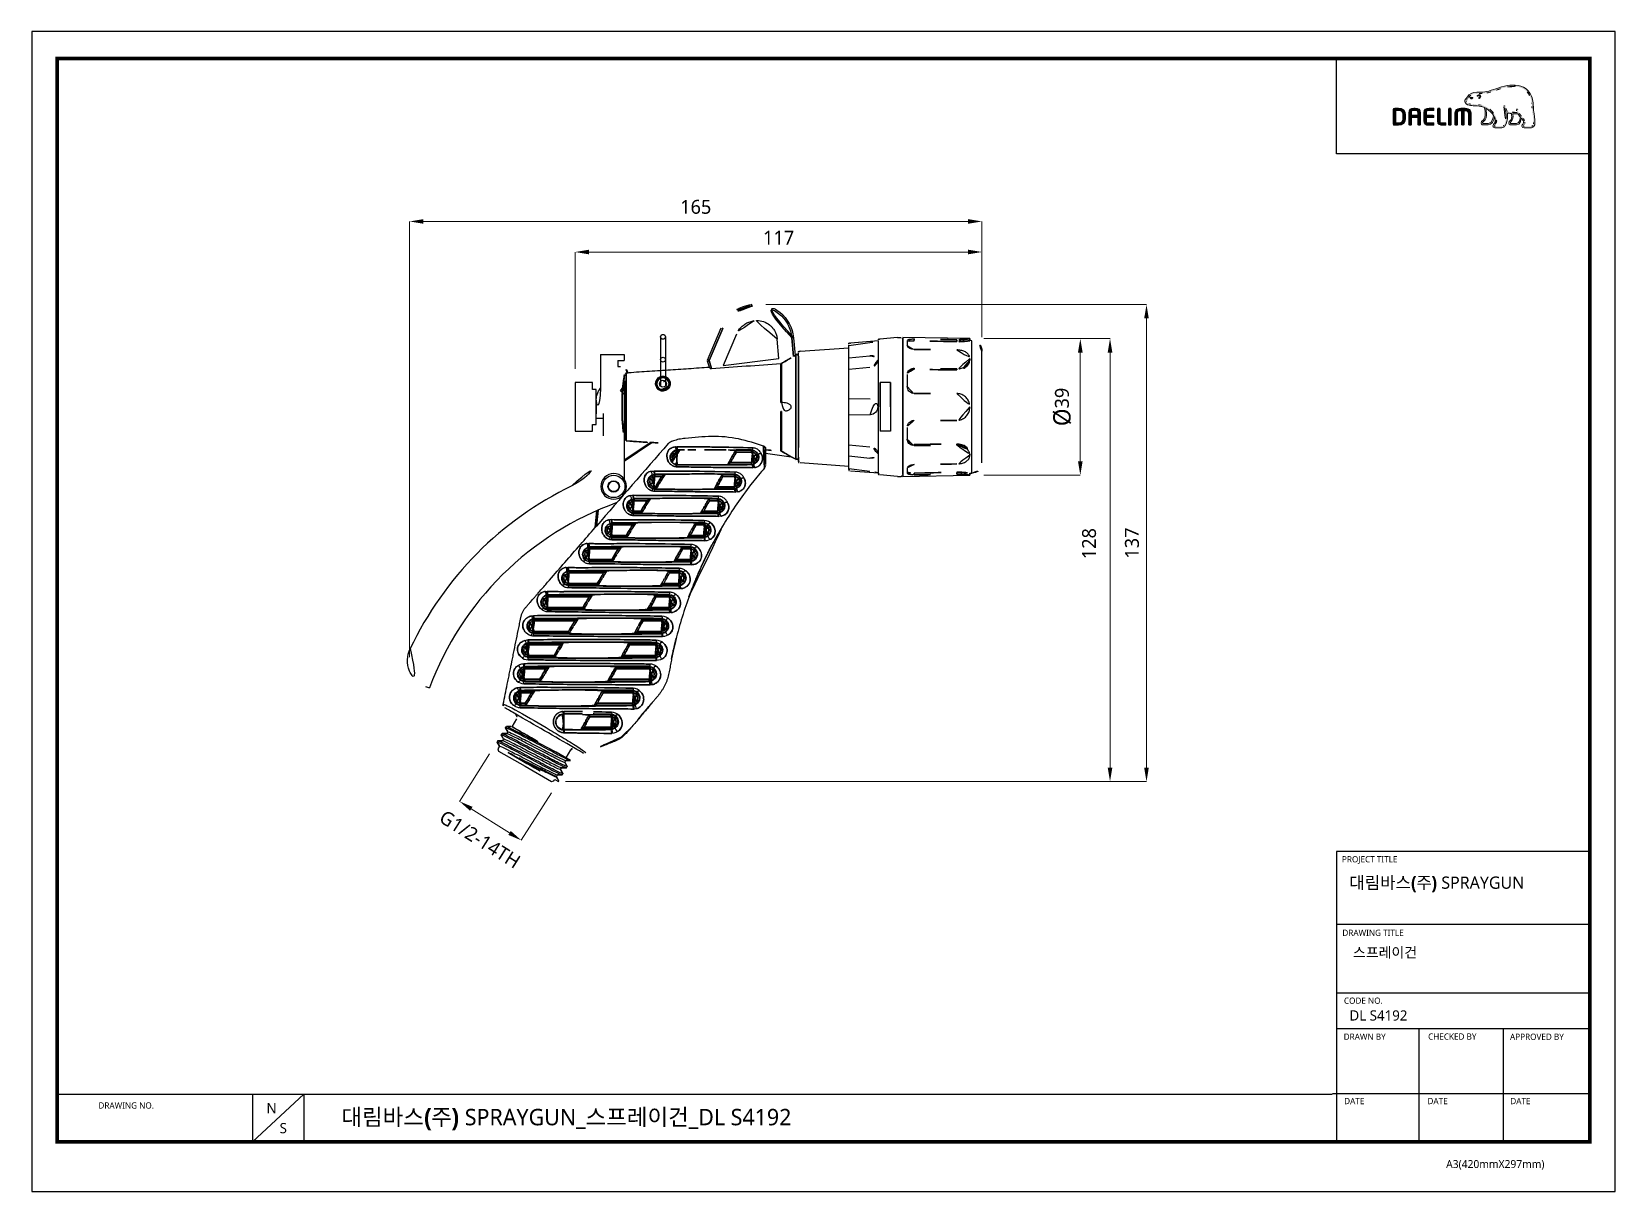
# Model space of a CAD drawing. Extents: x 16296675150 to 16296675606, y -37409617853 to -37409617519.
import ezdxf
from ezdxf.lldxf.tags import DXFTag

# ---------------------------------------------------------------- set-up
doc = ezdxf.new("R2010")
doc.units = 0
doc.header["$LTSCALE"] = 10
doc.header["$MEASUREMENT"] = 0
doc.header["$PDMODE"] = 3
doc.header["$PDSIZE"] = -10
doc.linetypes.add('PHANTOM2', pattern=[31.75, 15.875, -3.175, 3.175, -3.175, 3.175, -3.175])
doc.layers.get('0').update_dxf_attribs({"linetype": 'CONTINUOUS'})
doc.layers.get('DEFPOINTS').update_dxf_attribs({"linetype": 'CONTINUOUS'})
doc.layers.add('1', color=7, linetype='CONTINUOUS')
doc.layers.add('4', color=3, linetype='PHANTOM2')
doc.layers.add('레이어 1', color=7, linetype='CONTINUOUS', lineweight=0)
doc.styles.add('Daelim Dimension', font='')
doc.styles.get('Daelim Dimension').set_extended_font_data('NanumGothic')
tags = doc.linetypes.add('DASHED', pattern=[25.72, 12.86, -12.86]).pattern_tags.tags
tags[6:7] = [DXFTag(74, 4), DXFTag(75, 0), DXFTag(340, '0'), DXFTag(46, 0.0), DXFTag(50, 0.0), DXFTag(44, 0.0), DXFTag(45, 0.0)]
tags[4:5] = [DXFTag(74, 4), DXFTag(75, 0), DXFTag(340, '0'), DXFTag(46, 0.0), DXFTag(50, 0.0), DXFTag(44, 0.0), DXFTag(45, 0.0)]
doc.dimstyles.new('DEFAULT', dxfattribs={"dimscale": 2, "dimtxt": 2, "dimasz": 2, "dimexe": 0, "dimexo": 2, "dimgap": 1, "dimtad": 1, "dimdec": 1, "dimzin": 9, "dimdsep": 46, "dimtxsty": 'Daelim Dimension', "dimcen": 0.5, "dimclrd": 252, "dimclre": 252, "dimclrt": 3, "dimadec": 1, "dimazin": 0, "dimtfac": 1, "dimtdec": 1, "dimtix": 1, "dimtmove": 0, "dimatfit": 3, "dimfxl": 1, "dimtolj": 1, "dimtzin": 1, "dimlwd": 9, "dimlwe": 9, "dimarcsym": 0})

msp = doc.modelspace()

# ---------------------------------------------------------------- texts
at = {"color": 5, "ltscale": 40, "style": 'Daelim Dimension'}
for s, height, p in [('PROJECT TITLE', 1.79830789, (16296675527.284901, -37409617757.830162)), ('DRAWING TITLE', 1.79830789, (16296675527.40019, -37409617778.995293)), ('CODE NO.', 1.7983079, (16296675527.85116, -37409617798.540657)), ('DRAWN BY', 1.7983079, (16296675527.78064, -37409617808.90654)), ('CHECKED BY', 1.7983079, (16296675552.077761, -37409617808.874649)), ('APPROVED BY', 1.79830789, (16296675575.64213, -37409617808.932739)), ('DRAWING NO.', 1.79830789, (16296675169.45422, -37409617828.715378)), ('DATE', 1.7983079, (16296675527.921101, -37409617827.441147)), ('DATE', 1.7983079, (16296675551.886539, -37409617827.441147)), ('DATE', 1.7983079, (16296675575.724831, -37409617827.441147)), ('A3(420mmX297mm)', 2.26965993, (16296675557.26273, -37409617845.811607))]:
    msp.add_text(s, height=height, dxfattribs=at).set_placement(p)
at = {"attachment_point": 1, "style": 'Daelim Dimension'}
for s, insert, char_height, width in [('{\\fPretendard Variable SemiBold|b0|i0|c129|p2;\\C7;대림바스(주)} SPRAYGUN', (16296675529.423901, -37409617761.891441), 3.52520055, 56.65794969), (' 스프레이건', (16296675529.455, -37409617782.293953), 2.9428865, 49.52577042), ('DL S4192', (16296675529.455, -37409617800.417938), 2.9428865, 49.52577042), ('N', (16296675217.815809, -37409617827.135498), 2.942886, 4.10711739), ('S', (16296675221.600109, -37409617832.859756), 2.942886, 4.10711739)]:
    msp.add_mtext(s, dxfattribs=dict(at, insert=insert, char_height=char_height, width=width))
at = {"color": 2, "insert": (16296675239.38377, -37409617828.793381), "char_height": 4.729639005, "width": 196.55095463, "attachment_point": 1, "style": 'Daelim Dimension'}
msp.add_mtext('\\pt99.322;{\\fPretendard Variable SemiBold|b0|i0|c129|p2;대림바스(주)} SPRAYGUN_{\\fGulim|b0|i0|c129|p50;스프레이건}_DL S4192', dxfattribs=at)

# ---------------------------------------------------------------- blocks, each defined once
blk = doc.blocks.new('*D0')
at = {"color": 5, "lineweight": 9, "ltscale": 0.5, "transparency": 16777216}
for p, q in [((16296675424.205971, -37409617607.022926), (16296675451.99366, -37409617607.022926)), ((16296675451.99366, -37409617611.022926), (16296675451.99366, -37409617642.359192)), ((16296675424.205971, -37409617646.359192), (16296675451.99366, -37409617646.359192))]:
    blk.add_line(p, q, dxfattribs=at)
at = {"color": 5, "ltscale": 0.5, "transparency": 16777216}
for points in [[(16296675451.32699, -37409617611.022926), (16296675452.66033, -37409617611.022926), (16296675451.99366, -37409617607.022926)], [(16296675451.32699, -37409617642.359192), (16296675452.66033, -37409617642.359192), (16296675451.99366, -37409617646.359192)]]:
    blk.add_solid(points, dxfattribs=at)
at = {"layer": 'DEFPOINTS', "color": 0, "ltscale": 0.5, "transparency": 16777216}
for p in [(16296675420.205971, -37409617607.022926), (16296675420.205971, -37409617646.359192), (16296675451.99366, -37409617646.359192)]:
    blk.add_point(p, dxfattribs=at)
at = {"color": 7, "ltscale": 0.5, "transparency": 16777216, "insert": (16296675446.79982, -37409617626.691063), "char_height": 4, "attachment_point": 5, "rotation": 90, "style": 'Daelim Dimension'}
blk.add_mtext('\\A1;{\\H1.25x;\\C256;Ø}39', dxfattribs=at)
blk = doc.blocks.new('*D1')
at = {"color": 5, "lineweight": 9, "ltscale": 0.5, "transparency": 16777216}
for p, q in [((16296675258.9861, -37409617698.72297), (16296675258.9861, -37409617573.28352)), ((16296675419.69285, -37409617573.28352), (16296675262.9861, -37409617573.28352)), ((16296675423.69285, -37409617606.6205), (16296675423.69285, -37409617573.28352))]:
    blk.add_line(p, q, dxfattribs=at)
at = {"color": 5, "ltscale": 0.5, "transparency": 16777216}
for points in [[(16296675262.9861, -37409617572.61686), (16296675262.9861, -37409617573.95019), (16296675258.9861, -37409617573.28352)], [(16296675419.69285, -37409617572.61686), (16296675419.69285, -37409617573.95019), (16296675423.69285, -37409617573.28352)]]:
    blk.add_solid(points, dxfattribs=at)
at = {"layer": 'DEFPOINTS', "color": 0, "ltscale": 0.5, "transparency": 16777216}
for p in [(16296675258.9861, -37409617573.28352), (16296675423.69285, -37409617610.6205), (16296675258.9861, -37409617702.72297)]:
    blk.add_point(p, dxfattribs=at)
at = {"color": 7, "ltscale": 0.5, "transparency": 16777216, "insert": (16296675341.33948, -37409617569.10612), "char_height": 4, "attachment_point": 5, "style": 'Daelim Dimension'}
blk.add_mtext('\\A1;165', dxfattribs=at)
blk = doc.blocks.new('*D2')
at = {"color": 5, "lineweight": 9, "ltscale": 0.5, "transparency": 16777216}
for p, q in [((16296675361.46, -37409617597.21), (16296675471.04, -37409617597.21)), ((16296675471.04, -37409617601.21), (16296675471.04, -37409617730.56)), ((16296675303.85, -37409617734.56), (16296675471.04, -37409617734.56))]:
    blk.add_line(p, q, dxfattribs=at)
at = {"color": 5, "ltscale": 0.5, "transparency": 16777216}
for points in [[(16296675470.37, -37409617601.21), (16296675471.7, -37409617601.21), (16296675471.04, -37409617597.21)], [(16296675470.37, -37409617730.56), (16296675471.7, -37409617730.56), (16296675471.04, -37409617734.56)]]:
    blk.add_solid(points, dxfattribs=at)
at = {"layer": 'DEFPOINTS', "color": 0, "ltscale": 0.5, "transparency": 16777216}
for p in [(16296675357.46, -37409617597.21), (16296675299.85, -37409617734.56), (16296675471.04, -37409617734.56)]:
    blk.add_point(p, dxfattribs=at)
at = {"color": 7, "ltscale": 0.5, "transparency": 16777216, "insert": (16296675466.86, -37409617665.89), "char_height": 4, "attachment_point": 5, "rotation": 90, "style": 'Daelim Dimension'}
blk.add_mtext('\\A1;137', dxfattribs=at)
blk = doc.blocks.new('*D3')
at = {"color": 5, "lineweight": 9, "ltscale": 0.5, "transparency": 16777216}
for p, q in [((16296675424.205971, -37409617607.022926), (16296675460.54623, -37409617607.022926)), ((16296675460.54623, -37409617611.022926), (16296675460.54623, -37409617730.564507)), ((16296675303.85421, -37409617734.564507), (16296675460.54623, -37409617734.564507))]:
    blk.add_line(p, q, dxfattribs=at)
at = {"color": 5, "ltscale": 0.5, "transparency": 16777216}
for points in [[(16296675459.87956, -37409617611.022926), (16296675461.212891, -37409617611.022926), (16296675460.54623, -37409617607.022926)], [(16296675459.87956, -37409617730.564507), (16296675461.212891, -37409617730.564507), (16296675460.54623, -37409617734.564507)]]:
    blk.add_solid(points, dxfattribs=at)
at = {"layer": 'DEFPOINTS', "color": 0, "ltscale": 0.5, "transparency": 16777216}
for p in [(16296675420.205971, -37409617607.022926), (16296675299.85421, -37409617734.564507), (16296675460.54623, -37409617734.564507)]:
    blk.add_point(p, dxfattribs=at)
at = {"color": 7, "ltscale": 0.5, "transparency": 16777216, "insert": (16296675454.534451, -37409617666.043167), "char_height": 4, "attachment_point": 5, "rotation": 90, "style": 'Daelim Dimension'}
blk.add_mtext('\\A1;128', dxfattribs=at)
blk = doc.blocks.new('*D4')
at = {"color": 5, "lineweight": 9, "ltscale": 0.5, "transparency": 16777216}
for p, q in [((16296675282.01156, -37409617726.55555), (16296675273.36618, -37409617740.260468)), ((16296675299.78653, -37409617737.76841), (16296675291.14115, -37409617751.473328)), ((16296675276.74929, -37409617742.394623), (16296675287.758039, -37409617749.339188))]:
    blk.add_line(p, q, dxfattribs=at)
at = {"color": 5, "ltscale": 0.5, "transparency": 16777216}
for points in [[(16296675277.10498, -37409617741.830757), (16296675276.3936, -37409617742.958473), (16296675273.36618, -37409617740.260468)], [(16296675288.113729, -37409617748.77533), (16296675287.402349, -37409617749.903053), (16296675291.14115, -37409617751.473328)]]:
    blk.add_solid(points, dxfattribs=at)
at = {"layer": 'DEFPOINTS', "color": 0, "ltscale": 0.5, "transparency": 16777216}
for p in [(16296675284.14571, -37409617723.17244), (16296675301.92067, -37409617734.3853), (16296675291.14115, -37409617751.473328)]:
    blk.add_point(p, dxfattribs=at)
at = {"color": 2, "ltscale": 0.5, "transparency": 16777216, "insert": (16296675279.228821, -37409617751.176697), "char_height": 4, "attachment_point": 5, "rotation": 327.75532377, "style": 'Daelim Dimension'}
blk.add_mtext('\\A1;G1/2-14TH', dxfattribs=at)
blk = doc.blocks.new('*D5')
at = {"color": 5, "lineweight": 9, "ltscale": 0.5, "transparency": 16777216}
for p, q in [((16296675306.656839, -37409617615.698914), (16296675306.656839, -37409617582.083946)), ((16296675310.656839, -37409617582.083946), (16296675419.69285, -37409617582.083946)), ((16296675423.69285, -37409617606.620499), (16296675423.69285, -37409617582.083946))]:
    blk.add_line(p, q, dxfattribs=at)
at = {"color": 5, "ltscale": 0.5, "transparency": 16777216}
for points in [[(16296675310.656839, -37409617581.417282), (16296675310.656839, -37409617582.75061), (16296675306.656839, -37409617582.083946)], [(16296675419.69285, -37409617581.417282), (16296675419.69285, -37409617582.75061), (16296675423.69285, -37409617582.083946)]]:
    blk.add_solid(points, dxfattribs=at)
at = {"layer": 'DEFPOINTS', "color": 0, "ltscale": 0.5, "transparency": 16777216}
for p in [(16296675423.69285, -37409617582.083946), (16296675423.69285, -37409617610.620499), (16296675306.656839, -37409617619.698914)]:
    blk.add_point(p, dxfattribs=at)
at = {"color": 7, "ltscale": 0.5, "transparency": 16777216, "insert": (16296675365.17485, -37409617577.949471), "char_height": 4, "attachment_point": 5, "style": 'Daelim Dimension'}
blk.add_mtext('\\A1;117', dxfattribs=at)

# ---------------------------------------------------------------- dimensions: what is measured, and where the dimension line sits
at = {"ltscale": 0.5}
for base, p1, p2, picture, middle in [((16296675258.986099, -37409617573.283524), (16296675423.69285, -37409617610.620499), (16296675258.986099, -37409617702.722969), '*D1', (16296675341.339479, -37409617569.106117)), ((16296675423.69285, -37409617582.083946), (16296675306.656839, -37409617619.698914), (16296675423.69285, -37409617610.620499), '*D5', (16296675365.17485, -37409617577.949471))]:
    dim = msp.add_linear_dim(base=base, p1=p1, p2=p2, dimstyle='DEFAULT', override={"dimdec": 0, "dimclrd": 5, "dimclre": 5, "dimclrt": 7}, dxfattribs=at)
    dim.commit()
    dim.dimension.update_dxf_attribs({"geometry": picture, "text_midpoint": middle})
dim = msp.add_linear_dim(base=(16296675471.03783, -37409617734.564507), p1=(16296675357.45541, -37409617597.210228), p2=(16296675299.85421, -37409617734.564507), angle=90, dimstyle='DEFAULT', override={"dimdec": 0, "dimclrd": 5, "dimclre": 5, "dimclrt": 7}, dxfattribs=at)
dim.commit()
dim.dimension.update_dxf_attribs({"geometry": '*D2', "text_midpoint": (16296675466.857571, -37409617665.887367)})
dim = msp.add_linear_dim(base=(16296675460.54623, -37409617734.564507), p1=(16296675420.205971, -37409617607.022926), p2=(16296675299.85421, -37409617734.564507), angle=90, dimstyle='DEFAULT', override={"dimdec": 0, "dimclrd": 5, "dimclre": 5, "dimclrt": 7, "dimtmove": 2}, dxfattribs=at)
dim.commit()
dim.dimension.update_dxf_attribs({"geometry": '*D3', "text_midpoint": (16296675454.534451, -37409617666.043167), "dimtype": 160})
dim = msp.add_linear_dim(base=(16296675451.99366, -37409617646.359192), p1=(16296675420.205971, -37409617607.022926), p2=(16296675420.205971, -37409617646.359192), angle=90, text='{\\H1.25x;\\C256;Ø}<>', dimstyle='DEFAULT', override={"dimdec": 0, "dimclrd": 5, "dimclre": 5, "dimclrt": 7}, dxfattribs=at)
dim.commit()
dim.dimension.update_dxf_attribs({"geometry": '*D0', "text_midpoint": (16296675446.79982, -37409617626.691063)})
dim = msp.add_linear_dim(base=(16296675291.14115, -37409617751.473328), p1=(16296675284.14571, -37409617723.17244), p2=(16296675301.92067, -37409617734.3853), angle=327.75531267, text='G1/2-14TH', dimstyle='DEFAULT', override={"dimclrd": 5, "dimclre": 5, "dimclrt": 2, "dimtmove": 2}, dxfattribs=at)
dim.commit()
dim.dimension.update_dxf_attribs({"geometry": '*D4', "text_midpoint": (16296675279.228821, -37409617751.176697), "dimtype": 161})

# ---------------------------------------------------------------- hatches: boundary and pattern name
h = msp.add_hatch()
h.set_pattern_fill('DOTS', color=256, scale=15, style=0)
h.set_pattern_definition([(180, (16296679936.3534, -37409619942.6151), (-0.46875, 0.9375), [0, -0.9375])])
edge = h.paths.add_edge_path()
edge.add_line((16296675385.392851, -37409617637.607727), (16296675385.392851, -37409617629.046661))
edge.add_line((16296675385.392851, -37409617612.592407), (16296675385.392851, -37409617609.002563))
edge.add_line((16296675385.392851, -37409617624.335457), (16296675385.392851, -37409617615.774384))
edge.add_arc((16296675387.22102, -37409617671.702087), 26.819347, 436.0360022, 440.94296996, ccw=False)
edge.add_line((16296675385.392851, -37409617644.37957), (16296675391.44285, -37409617645.217117))
edge.add_arc((16296675387.22102, -37409617581.680031), 26.819347, 279.05703004, 283.9639978, ccw=False)
edge.add_line((16296675385.392851, -37409617609.002548), (16296675391.44285, -37409617608.164993))
edge.add_ellipse((16296675391.44285, -37409617639.893898), major_axis=(2.25, -0.221056), ratio=0.7737069147, start_angle=0, end_angle=94.34695715)
edge.add_ellipse((16296675391.44285, -37409617639.893898), major_axis=(2.25, -0.221056), ratio=0.6822627347, start_angle=273.83482677, end_angle=360)
edge.add_line((16296675385.392851, -37409617640.789711), (16296675391.44285, -37409617641.436378))
edge.add_line((16296675385.392851, -37409617637.607727), (16296675391.44285, -37409617638.136261))
edge.add_ellipse((16296675391.44285, -37409617613.48822), major_axis=(2.25, 0.221056), ratio=0.7737069147, start_angle=265.65304285, end_angle=360, ccw=False)
edge.add_ellipse((16296675391.44285, -37409617613.48822), major_axis=(2.25, 0.221056), ratio=0.6822627347, start_angle=0, end_angle=86.16517323, ccw=False)
edge.add_line((16296675385.392851, -37409617612.592407), (16296675391.44285, -37409617611.94574))
edge.add_line((16296675385.392851, -37409617615.774384), (16296675391.44285, -37409617615.245857))
edge.add_line((16296675391.521379, -37409617628.93969), (16296675385.392851, -37409617629.046661))
edge.add_arc((16296675391.44285, -37409617626.691063), 2.25, 272, 448, ccw=False)
edge.add_line((16296675391.521379, -37409617624.442429), (16296675385.392851, -37409617624.335457))
edge.add_line((16296675393.69256, -37409617645.675247), (16296675393.892851, -37409617645.691063))
edge.add_line((16296675393.892851, -37409617607.691063), (16296675393.69285, -37409617607.706787))
edge.add_line((16296675393.892851, -37409617645.691063), (16296675393.892851, -37409617607.691063))
edge.add_line((16296675385.392851, -37409617644.37957), (16296675385.392851, -37409617640.789719))
at = {"layer": '4'}
h = msp.add_hatch(dxfattribs=at)
h.set_pattern_fill('ANSI31', color=256, style=0)
h.set_pattern_definition([(45, (16296675230.17787, -37409617829.81749), (-0.08838835, 0.08838835), [])])
h.paths.add_polyline_path([(16296675332.617029, -37409617606.512207, 1), (16296675331.21703, -37409617606.512207, 1)])
h.paths.add_polyline_path([(16296675331.21703, -37409617613.078934, 1.0007384845), (16296675332.617029, -37409617613.078934, 1)])
at = {"layer": '레이어 1'}
h = msp.add_hatch(color=5, dxfattribs=at)
h.dxf.hatch_style = 1
edge = h.paths.add_edge_path(flags=16)
edge.add_spline(control_points=[(16296675582.166401, -37409617545.681252), (16296675581.96793, -37409617545.900963), (16296675581.71851, -37409617545.902931), (16296675581.70772, -37409617545.902931), (16296675581.70772, -37409617545.902931), (16296675579.70977, -37409617545.902931), (16296675579.70977, -37409617545.902931), (16296675579.63637, -37409617545.902931), (16296675579.58028, -37409617545.884521), (16296675579.543949, -37409617545.848663), (16296675579.51363, -37409617545.818962), (16296675579.498911, -37409617545.773788), (16296675579.498911, -37409617545.717819), (16296675579.498911, -37409617545.605148), (16296675579.58115, -37409617545.501556), (16296675579.66853, -37409617545.391586), (16296675579.74954, -37409617545.287514), (16296675579.8265, -37409617545.188828), (16296675579.869579, -37409617545.067558), (16296675579.978939, -37409617544.773239), (16296675579.96777, -37409617544.459259), (16296675579.837179, -37409617544.18261), (16296675579.601259, -37409617543.682083), (16296675579.25123, -37409617543.288818), (16296675578.91198, -37409617542.908821), (16296675578.91198, -37409617542.908821), (16296675578.797091, -37409617542.782654), (16296675578.797091, -37409617542.781418), (16296675578.356079, -37409617542.289993), (16296675577.900351, -37409617541.781593), (16296675577.864389, -37409617541.092293), (16296675577.856171, -37409617540.955803), (16296675577.793079, -37409617540.873322), (16296675577.70532, -37409617540.877007), (16296675577.70532, -37409617540.877007), (16296675577.576071, -37409617540.939102), (16296675577.573259, -37409617540.939102), (16296675577.538271, -37409617540.977654), (16296675577.518761, -37409617541.03508), (16296675577.518761, -37409617541.101128), (16296675577.518761, -37409617541.101128), (16296675577.519871, -37409617541.124443), (16296675577.519871, -37409617541.124687), (16296675577.53754, -37409617541.373863), (16296675577.596939, -37409617541.618347), (16296675577.701401, -37409617541.872162), (16296675577.701401, -37409617541.872162), (16296675577.71159, -37409617541.897713), (16296675577.71159, -37409617541.897713), (16296675577.71159, -37409617541.897713), (16296675577.68457, -37409617541.898666), (16296675577.68457, -37409617541.898666), (16296675576.401951, -37409617541.949493), (16296675575.144501, -37409617541.707458), (16296675574.774679, -37409617541.618347), (16296675574.546631, -37409617540.700737), (16296675574.176701, -37409617540.092453), (16296675574.16074, -37409617540.066681), (16296675574.132021, -37409617540.019058), (16296675574.086121, -37409617539.982483), (16296675574.041929, -37409617539.969704), (16296675574.041929, -37409617539.969704), (16296675573.93391, -37409617539.985924), (16296675573.92067, -37409617539.987633), (16296675573.911579, -37409617540.001129), (16296675573.892679, -37409617540.026657), (16296675573.85095, -37409617540.082642), (16296675573.85095, -37409617540.082642), (16296675573.8458, -37409617540.127563), (16296675573.8458, -37409617540.127563), (16296675573.8458, -37409617540.127563), (16296675573.87991, -37409617540.248322), (16296675573.87991, -37409617540.248322), (16296675573.9079, -37409617540.296692), (16296675574.566509, -37409617541.450439), (16296675574.566509, -37409617542.978554), (16296675574.566509, -37409617543.921173), (16296675574.318821, -37409617544.810532), (16296675573.83033, -37409617545.621597), (16296675573.7136, -37409617545.816261), (16296675573.559811, -37409617545.902931), (16296675573.33103, -37409617545.902931), (16296675573.33103, -37409617545.902931), (16296675571.361549, -37409617545.902931), (16296675571.361549, -37409617545.902931), (16296675571.296261, -37409617545.902931), (16296675571.160021, -37409617545.85701), (16296675571.160021, -37409617545.71463), (16296675571.160021, -37409617545.636078), (16296675571.2328, -37409617545.507202), (16296675571.35408, -37409617545.37146), (16296675572.17482, -37409617544.45755), (16296675571.701309, -37409617543.030083), (16296675570.914181, -37409617542.089661), (16296675570.153919, -37409617541.182617), (16296675568.913151, -37409617540.041138), (16296675567.32, -37409617539.757607), (16296675566.755409, -37409617539.658943), (16296675565.827629, -37409617539.603958), (16296675565.078291, -37409617539.559509), (16296675565.078291, -37409617539.559509), (16296675564.320881, -37409617539.514603), (16296675564.320881, -37409617539.514603), (16296675563.932159, -37409617539.484894), (16296675563.289749, -37409617539.245796), (16296675563.094219, -37409617538.875603), (16296675563.01162, -37409617538.722183), (16296675563.02095, -37409617538.566559), (16296675563.124531, -37409617538.387604), (16296675563.189711, -37409617538.27961), (16296675563.27919, -37409617538.186813), (16296675563.391741, -37409617538.073883), (16296675563.51619, -37409617537.94796), (16296675563.64422, -37409617537.817612), (16296675563.743891, -37409617537.645767), (16296675563.743891, -37409617537.645767), (16296675563.77248, -37409617537.592018), (16296675563.77248, -37409617537.592018), (16296675564.152849, -37409617536.864418), (16296675564.936411, -37409617536.48024), (16296675566.10231, -37409617536.449318), (16296675566.10231, -37409617536.449318), (16296675566.75983, -37409617536.441963), (16296675566.75983, -37409617536.441963), (16296675567.481779, -37409617536.438271), (16296675568.300949, -37409617536.434097), (16296675568.97403, -37409617536.289261), (16296675569.919371, -37409617536.086014), (16296675570.867769, -37409617535.761978), (16296675571.704729, -37409617535.476738), (16296675571.704729, -37409617535.476738), (16296675571.731489, -37409617535.467903), (16296675571.731489, -37409617535.467903), (16296675572.76667, -37409617535.113922), (16296675573.8372, -37409617534.747887), (16296675574.93154, -37409617534.569687), (16296675576.682911, -37409617534.279793), (16296675579.087971, -37409617534.289352), (16296675580.601101, -37409617535.98806), (16296675581.30048, -37409617536.774559), (16296675581.731291, -37409617537.856148), (16296675581.879551, -37409617539.203583), (16296675581.879551, -37409617539.203583), (16296675581.87392, -37409617539.199158), (16296675581.86875, -37409617539.194504), (16296675581.88077, -37409617539.221237), (16296675581.89208, -37409617539.372467), (16296675581.95442, -37409617540.229683), (16296675581.97234, -37409617540.64183), (16296675581.991261, -37409617541.067978), (16296675582.09901, -37409617541.858673), (16296675582.09901, -37409617541.858673), (16296675582.40439, -37409617544.502953), (16296675582.40439, -37409617544.502953), (16296675582.40439, -37409617544.502953), (16296675582.42255, -37409617544.824303), (16296675582.42255, -37409617544.824303), (16296675582.42255, -37409617545.203796), (16296675582.336639, -37409617545.492241), (16296675582.166401, -37409617545.681252)], knot_values=[0, 0, 0, 0, 1, 1, 1, 2, 2, 2, 3, 3, 3, 4, 4, 4, 5, 5, 5, 6, 6, 6, 7, 7, 7, 8, 8, 8, 9, 9, 9, 10, 10, 10, 11, 11, 11, 12, 12, 12, 13, 13, 13, 14, 14, 14, 15, 15, 15, 16, 16, 16, 17, 17, 17, 18, 18, 18, 19, 19, 19, 20, 20, 20, 21, 21, 21, 22, 22, 22, 23, 23, 23, 24, 24, 24, 25, 25, 25, 26, 26, 26, 27, 27, 27, 28, 28, 28, 29, 29, 29, 30, 30, 30, 31, 31, 31, 32, 32, 32, 33, 33, 33, 34, 34, 34, 35, 35, 35, 36, 36, 36, 37, 37, 37, 38, 38, 38, 39, 39, 39, 40, 40, 40, 41, 41, 41, 42, 42, 42, 43, 43, 43, 44, 44, 44, 45, 45, 45, 46, 46, 46, 47, 47, 47, 48, 48, 48, 49, 49, 49, 50, 50, 50, 51, 51, 51, 52, 52, 52, 53, 53, 53, 53], degree=3, periodic=0)
edge = h.paths.add_edge_path(flags=16)
edge.add_spline(control_points=[(16296675577.547729, -37409617545.109772), (16296675577.547729, -37409617545.109772), (16296675575.91787, -37409617545.109772), (16296675575.91787, -37409617545.109772), (16296675575.79734, -37409617545.109772), (16296675575.702101, -37409617545.01355), (16296675575.702101, -37409617544.8908), (16296675575.702101, -37409617544.805138), (16296675575.77648, -37409617544.696152), (16296675575.846821, -37409617544.621277), (16296675576.178341, -37409617544.303871), (16296675576.51745, -37409617543.866928), (16296675576.51745, -37409617543.037453), (16296675576.51745, -37409617543.037453), (16296675576.49646, -37409617542.660637), (16296675576.49646, -37409617542.65918), (16296675576.49646, -37409617542.65918), (16296675576.43656, -37409617542.292664), (16296675576.43656, -37409617542.292664), (16296675576.43656, -37409617542.292664), (16296675576.43239, -37409617542.269577), (16296675576.43239, -37409617542.269577), (16296675576.43239, -37409617542.269577), (16296675576.45644, -37409617542.271317), (16296675576.45644, -37409617542.271317), (16296675576.760361, -37409617542.293152), (16296675577.351709, -37409617542.326073), (16296675577.916309, -37409617542.299301), (16296675578.059669, -37409617542.527344), (16296675578.29067, -37409617542.820686), (16296675578.627951, -37409617543.211487), (16296675578.61248, -37409617543.405922), (16296675578.45145, -37409617545.109772), (16296675577.547729, -37409617545.109772)], knot_values=[0, 0, 0, 0, 1, 1, 1, 2, 2, 2, 3, 3, 3, 4, 4, 4, 5, 5, 5, 6, 6, 6, 7, 7, 7, 8, 8, 8, 9, 9, 9, 10, 10, 10, 11, 11, 11, 11], degree=3, periodic=0)
edge = h.paths.add_edge_path(flags=16)
edge.add_spline(control_points=[(16296675569.369499, -37409617545.109772), (16296675569.369499, -37409617545.109772), (16296675567.93886, -37409617545.109772), (16296675567.93886, -37409617545.109772), (16296675567.831579, -37409617545.109772), (16296675567.7162, -37409617545.0214), (16296675567.7162, -37409617544.8908), (16296675567.7162, -37409617544.811539), (16296675567.782721, -37409617544.713333), (16296675567.903999, -37409617544.615868), (16296675568.266069, -37409617544.327438), (16296675568.81472, -37409617543.890968), (16296675568.87413, -37409617542.685913), (16296675568.87413, -37409617542.685913), (16296675568.882339, -37409617542.357224), (16296675568.882339, -37409617542.357224), (16296675568.882339, -37409617541.844673), (16296675568.764891, -37409617541.22583), (16296675568.65345, -37409617540.672768), (16296675568.65345, -37409617540.672768), (16296675568.635269, -37409617540.61631), (16296675568.635269, -37409617540.61631), (16296675568.635269, -37409617540.61631), (16296675568.682159, -37409617540.652893), (16296675568.682159, -37409617540.652893), (16296675568.895479, -37409617540.78421), (16296675570.063959, -37409617541.576118), (16296675570.89319, -37409617542.746078), (16296675570.82445, -37409617543.299873), (16296675570.512199, -37409617545.109772), (16296675569.369499, -37409617545.109772)], knot_values=[0, 0, 0, 0, 1, 1, 1, 2, 2, 2, 3, 3, 3, 4, 4, 4, 5, 5, 5, 6, 6, 6, 7, 7, 7, 8, 8, 8, 9, 9, 9, 10, 10, 10, 10], degree=3, periodic=0)
edge = h.paths.add_edge_path()
edge.add_spline(control_points=[(16296675582.808201, -37409617544.462952), (16296675582.807699, -37409617544.459259), (16296675582.504299, -37409617541.80368), (16296675582.504299, -37409617541.80368), (16296675582.391979, -37409617541.010063), (16296675582.37578, -37409617540.586853), (16296675582.361179, -37409617540.211761), (16296675582.361179, -37409617540.211761), (16296675582.286079, -37409617539.163307), (16296675582.286079, -37409617539.162567), (16296675582.12627, -37409617537.727524), (16296675581.661831, -37409617536.568367), (16296675580.90501, -37409617535.720734), (16296675579.270121, -37409617533.883812), (16296675576.71801, -37409617533.864418), (16296675574.864161, -37409617534.170036), (16296675573.72723, -37409617534.358093), (16296675572.640499, -37409617534.729012), (16296675571.58984, -37409617535.088379), (16296675571.58984, -37409617535.088379), (16296675571.555981, -37409617535.100403), (16296675571.555981, -37409617535.100403), (16296675570.73461, -37409617535.380493), (16296675569.802521, -37409617535.699387), (16296675568.887871, -37409617535.894272), (16296675568.259451, -37409617536.028557), (16296675567.47245, -37409617536.034698), (16296675566.77725, -37409617536.038383), (16296675566.77725, -37409617536.038383), (16296675566.08918, -37409617536.046722), (16296675566.08918, -37409617536.046722), (16296675564.767031, -37409617536.079376), (16296675563.866489, -37409617536.537201), (16296675563.411631, -37409617537.406921), (16296675563.411631, -37409617537.406921), (16296675563.39113, -37409617537.444473), (16296675563.39113, -37409617537.444473), (16296675563.315889, -37409617537.576309), (16296675563.204321, -37409617537.688248), (16296675563.10441, -37409617537.788406), (16296675562.99431, -37409617537.899361), (16296675562.87023, -37409617538.023804), (16296675562.775471, -37409617538.184837), (16296675562.68034, -37409617538.34613), (16296675562.63236, -37409617538.509613), (16296675562.63236, -37409617538.670151), (16296675562.63236, -37409617538.805161), (16296675562.666229, -37409617538.937721), (16296675562.73424, -37409617539.064377), (16296675563.015301, -37409617539.595123), (16296675563.817039, -37409617539.881577), (16296675564.29546, -37409617539.915703), (16296675564.29546, -37409617539.915703), (16296675564.999741, -37409617539.9599), (16296675565.01656, -37409617539.961357), (16296675565.720711, -37409617540.001129), (16296675566.68507, -37409617540.056847), (16296675567.248079, -37409617540.156273), (16296675567.577271, -37409617540.214447), (16296675567.95138, -37409617540.33252), (16296675568.296021, -37409617540.494797), (16296675568.32058, -37409617540.584152), (16296675568.499519, -37409617541.379753), (16296675568.499519, -37409617542.357719), (16296675568.499519, -37409617542.357719), (16296675568.49192, -37409617542.668007), (16296675568.49192, -37409617542.668007), (16296675568.440001, -37409617543.699257), (16296675567.99041, -37409617544.059624), (16296675567.660971, -37409617544.323273), (16296675567.627581, -37409617544.349533), (16296675567.334, -37409617544.593292), (16296675567.31288, -37409617544.886642), (16296675567.297911, -37409617545.052582), (16296675567.345409, -37409617545.203796), (16296675567.44618, -37409617545.312553), (16296675567.55541, -37409617545.430367), (16296675567.721491, -37409617545.490013), (16296675567.93886, -37409617545.490013), (16296675567.93886, -37409617545.490013), (16296675569.369499, -37409617545.490013), (16296675569.369499, -37409617545.490013), (16296675570.440281, -37409617545.490013), (16296675570.97002, -37409617544.337021), (16296675571.13117, -37409617543.256897), (16296675571.13117, -37409617543.256897), (16296675571.134489, -37409617543.104958), (16296675571.134489, -37409617543.104958), (16296675571.134489, -37409617543.104958), (16296675571.17868, -37409617543.181053), (16296675571.17868, -37409617543.181053), (16296675571.31601, -37409617543.486656), (16296675571.39863, -37409617543.851936), (16296675571.39863, -37409617544.127113), (16296675571.39863, -37409617544.513268), (16296675571.279079, -37409617544.850563), (16296675571.052, -37409617545.101913), (16296675570.99469, -37409617545.15863), (16296675570.70834, -37409617545.455406), (16296675570.70834, -37409617545.751701), (16296675570.70834, -37409617545.751701), (16296675570.71092, -37409617545.80056), (16296675570.71092, -37409617545.80056), (16296675570.751539, -37409617546.150612), (16296675571.034821, -37409617546.306976), (16296675571.29797, -37409617546.306976), (16296675571.29797, -37409617546.306976), (16296675573.33103, -37409617546.306976), (16296675573.33103, -37409617546.306976), (16296675573.698021, -37409617546.306976), (16296675573.99049, -37409617546.141762), (16296675574.17841, -37409617545.830017), (16296675574.69577, -37409617544.971077), (16296675574.95793, -37409617544.038261), (16296675574.95793, -37409617543.058311), (16296675574.95793, -37409617542.752449), (16296675574.92909, -37409617542.425957), (16296675574.872629, -37409617542.087196), (16296675574.872629, -37409617542.087196), (16296675574.86772, -37409617542.060204), (16296675574.86772, -37409617542.060204), (16296675574.86772, -37409617542.060204), (16296675574.89472, -37409617542.065849), (16296675574.89472, -37409617542.065849), (16296675575.13933, -37409617542.11322), (16296675575.532841, -37409617542.181473), (16296675576.019119, -37409617542.233994), (16296675576.019119, -37409617542.233994), (16296675576.03326, -37409617542.235718), (16296675576.03326, -37409617542.235718), (16296675576.03326, -37409617542.235718), (16296675576.098669, -37409617542.608368), (16296675576.098669, -37409617542.608368), (16296675576.098669, -37409617542.608368), (16296675576.11302, -37409617542.696716), (16296675576.11302, -37409617542.698196), (16296675576.11302, -37409617542.698196), (16296675576.13242, -37409617543.027893), (16296675576.13242, -37409617543.027893), (16296675576.13242, -37409617543.819061), (16296675575.773029, -37409617544.163223), (16296675575.579849, -37409617544.347809), (16296675575.577141, -37409617544.350273), (16296675575.307619, -37409617544.624207), (16296675575.2784, -37409617544.867241), (16296675575.2784, -37409617544.867241), (16296675575.269079, -37409617544.941879), (16296675575.269079, -37409617544.941879), (16296675575.269079, -37409617545.018219), (16296675575.2887, -37409617545.167953), (16296675575.422251, -37409617545.305923), (16296675575.539841, -37409617545.428421), (16296675575.721861, -37409617545.490013), (16296675575.9639, -37409617545.490013), (16296675575.9639, -37409617545.490013), (16296675577.547729, -37409617545.490013), (16296675577.547729, -37409617545.490013), (16296675578.50963, -37409617545.490013), (16296675578.79917, -37409617544.267059), (16296675578.915899, -37409617543.581673), (16296675578.915899, -37409617543.581673), (16296675578.92131, -37409617543.510979), (16296675578.92131, -37409617543.510979), (16296675578.92131, -37409617543.510979), (16296675578.959351, -37409617543.562767), (16296675578.959351, -37409617543.562767), (16296675579.18115, -37409617543.846046), (16296675579.375681, -37409617544.161003), (16296675579.46932, -37409617544.356903), (16296675579.518539, -37409617544.458763), (16296675579.545059, -37409617544.571938), (16296675579.545059, -37409617544.685349), (16296675579.545059, -37409617544.685349), (16296675579.50922, -37409617544.914619), (16296675579.50922, -37409617544.914619), (16296675579.472151, -37409617545.039078), (16296675579.387211, -37409617545.153717), (16296675579.304119, -37409617545.264679), (16296675579.18223, -37409617545.423012), (16296675579.056549, -37409617545.587227), (16296675579.056549, -37409617545.78656), (16296675579.056549, -37409617545.78656), (16296675579.06834, -37409617545.896294), (16296675579.06834, -37409617545.896294), (16296675579.126261, -37409617546.160919), (16296675579.3407, -37409617546.306976), (16296675579.671721, -37409617546.306976), (16296675579.671721, -37409617546.306976), (16296675581.706739, -37409617546.306976), (16296675581.706739, -37409617546.306976), (16296675581.75141, -37409617546.306976), (16296675582.14909, -37409617546.297157), (16296675582.46059, -37409617545.960114), (16296675582.709261, -37409617545.690826), (16296675582.83004, -37409617545.320633), (16296675582.83004, -37409617544.829193), (16296675582.83004, -37409617544.829193), (16296675582.808439, -37409617544.464661), (16296675582.808201, -37409617544.462952)], knot_values=[0, 0, 0, 0, 1, 1, 1, 2, 2, 2, 3, 3, 3, 4, 4, 4, 5, 5, 5, 6, 6, 6, 7, 7, 7, 8, 8, 8, 9, 9, 9, 10, 10, 10, 11, 11, 11, 12, 12, 12, 13, 13, 13, 14, 14, 14, 15, 15, 15, 16, 16, 16, 17, 17, 17, 18, 18, 18, 19, 19, 19, 20, 20, 20, 21, 21, 21, 22, 22, 22, 23, 23, 23, 24, 24, 24, 25, 25, 25, 26, 26, 26, 27, 27, 27, 28, 28, 28, 29, 29, 29, 30, 30, 30, 31, 31, 31, 32, 32, 32, 33, 33, 33, 34, 34, 34, 35, 35, 35, 36, 36, 36, 37, 37, 37, 38, 38, 38, 39, 39, 39, 40, 40, 40, 41, 41, 41, 42, 42, 42, 43, 43, 43, 44, 44, 44, 45, 45, 45, 46, 46, 46, 47, 47, 47, 48, 48, 48, 49, 49, 49, 50, 50, 50, 51, 51, 51, 52, 52, 52, 53, 53, 53, 54, 54, 54, 55, 55, 55, 56, 56, 56, 57, 57, 57, 58, 58, 58, 59, 59, 59, 60, 60, 60, 61, 61, 61, 62, 62, 62, 63, 63, 63, 64, 64, 64, 65, 65, 65, 66, 66, 66, 66], degree=3, periodic=0)
edge = h.paths.add_edge_path(flags=0)
edge.add_spline(control_points=[(16296675564.260851, -37409617537.5952), (16296675564.260851, -37409617537.5952), (16296675564.5569, -37409617537.461418), (16296675564.923651, -37409617537.602814), (16296675564.923651, -37409617537.602814), (16296675564.969061, -37409617537.6222), (16296675564.909901, -37409617537.705917), (16296675564.731319, -37409617537.945992), (16296675564.555309, -37409617537.997803), (16296675564.555309, -37409617537.997803), (16296675564.555309, -37409617537.997803), (16296675564.42779, -37409617538.042709), (16296675564.35611, -37409617537.955811), (16296675564.211269, -37409617537.78595), (16296675564.20686, -37409617537.687019), (16296675564.20686, -37409617537.687019), (16296675564.20686, -37409617537.687019), (16296675564.191879, -37409617537.613617), (16296675564.260851, -37409617537.5952)], knot_values=[0, 0, 0, 0, 1, 1, 1, 2, 2, 2, 3, 3, 3, 4, 4, 4, 5, 5, 5, 6, 6, 6, 6], degree=3, periodic=0)
edge = h.paths.add_edge_path(flags=0)
edge.add_spline(control_points=[(16296675566.214491, -37409617537.050743), (16296675566.170179, -37409617537.099091), (16296675566.16675, -37409617537.179619), (16296675566.214491, -37409617537.222076), (16296675566.26016, -37409617537.263321), (16296675566.33931, -37409617537.252518), (16296675566.383499, -37409617537.203918), (16296675566.40707, -37409617537.179619), (16296675566.650101, -37409617536.891167), (16296675566.859739, -37409617537.038696), (16296675566.936319, -37409617537.093697), (16296675566.967991, -37409617537.171761), (16296675566.956699, -37409617537.272636), (16296675566.93878, -37409617537.43441), (16296675566.798491, -37409617537.618042), (16296675566.70042, -37409617537.680878), (16296675566.645559, -37409617537.714256), (16296675566.60935, -37409617537.78595), (16296675566.63537, -37409617537.84388), (16296675566.66114, -37409617537.901558), (16296675566.734541, -37409617537.918747), (16296675566.793449, -37409617537.891251), (16296675566.96896, -37409617537.807297), (16296675567.190281, -37409617537.526962), (16296675567.220591, -37409617537.265533), (16296675567.240709, -37409617537.083389), (16296675567.15897, -37409617536.934631), (16296675567.013399, -37409617536.834244), (16296675566.70042, -37409617536.612068), (16296675566.345699, -37409617536.909332), (16296675566.214491, -37409617537.050743)], knot_values=[0, 0, 0, 0, 1, 1, 1, 2, 2, 2, 3, 3, 3, 4, 4, 4, 5, 5, 5, 6, 6, 6, 7, 7, 7, 8, 8, 8, 9, 9, 9, 10, 10, 10, 10], degree=3, periodic=0)
edge = h.paths.add_edge_path(flags=0)
edge.add_spline(control_points=[(16296675566.17448, -37409617537.267487), (16296675566.17448, -37409617537.267487), (16296675566.17448, -37409617537.267487), (16296675566.17448, -37409617537.267487), (16296675566.17448, -37409617537.267487), (16296675566.17448, -37409617537.267487), (16296675566.17448, -37409617537.267487)], knot_values=[0, 0, 0, 0, 1, 1, 1, 2, 2, 2, 2], degree=3, periodic=0)
h = msp.add_hatch(color=5, dxfattribs=at)
h.dxf.hatch_style = 2
edge = h.paths.add_edge_path()
edge.add_spline(control_points=[(16296675564.260851, -37409617537.5952), (16296675564.260851, -37409617537.5952), (16296675564.5569, -37409617537.461418), (16296675564.923651, -37409617537.602814), (16296675564.923651, -37409617537.602814), (16296675564.969061, -37409617537.6222), (16296675564.909901, -37409617537.705917), (16296675564.731319, -37409617537.945992), (16296675564.555309, -37409617537.997803), (16296675564.555309, -37409617537.997803), (16296675564.555309, -37409617537.997803), (16296675564.42779, -37409617538.042709), (16296675564.35611, -37409617537.955811), (16296675564.211269, -37409617537.78595), (16296675564.20686, -37409617537.687019), (16296675564.20686, -37409617537.687019), (16296675564.20686, -37409617537.687019), (16296675564.191879, -37409617537.613617), (16296675564.260851, -37409617537.5952)], knot_values=[0, 0, 0, 0, 1, 1, 1, 2, 2, 2, 3, 3, 3, 4, 4, 4, 5, 5, 5, 6, 6, 6, 6], degree=3, periodic=0)
h = msp.add_hatch(color=5, dxfattribs=at)
h.dxf.hatch_style = 2
edge = h.paths.add_edge_path()
edge.add_spline(control_points=[(16296675566.214491, -37409617537.050743), (16296675566.170179, -37409617537.099091), (16296675566.16675, -37409617537.179619), (16296675566.214491, -37409617537.222076), (16296675566.26016, -37409617537.263321), (16296675566.33931, -37409617537.252518), (16296675566.383499, -37409617537.203918), (16296675566.40707, -37409617537.179619), (16296675566.650101, -37409617536.891167), (16296675566.859739, -37409617537.038696), (16296675566.936319, -37409617537.093697), (16296675566.967991, -37409617537.171761), (16296675566.956699, -37409617537.272636), (16296675566.93878, -37409617537.43441), (16296675566.798491, -37409617537.618042), (16296675566.70042, -37409617537.680878), (16296675566.645559, -37409617537.714256), (16296675566.60935, -37409617537.78595), (16296675566.63537, -37409617537.84388), (16296675566.66114, -37409617537.901558), (16296675566.734541, -37409617537.918747), (16296675566.793449, -37409617537.891251), (16296675566.96896, -37409617537.807297), (16296675567.190281, -37409617537.526962), (16296675567.220591, -37409617537.265533), (16296675567.240709, -37409617537.083389), (16296675567.15897, -37409617536.934631), (16296675567.013399, -37409617536.834244), (16296675566.70042, -37409617536.612068), (16296675566.345699, -37409617536.909332), (16296675566.214491, -37409617537.050743)], knot_values=[0, 0, 0, 0, 1, 1, 1, 2, 2, 2, 3, 3, 3, 4, 4, 4, 5, 5, 5, 6, 6, 6, 7, 7, 7, 8, 8, 8, 9, 9, 9, 10, 10, 10, 10], degree=3, periodic=0)
h = msp.add_hatch(color=5, dxfattribs=at)
h.dxf.hatch_style = 2
edge = h.paths.add_edge_path()
edge.add_spline(control_points=[(16296675544.843849, -37409617543.557137), (16296675544.843849, -37409617544.485527), (16296675544.42028, -37409617544.93721), (16296675543.54847, -37409617544.93721), (16296675543.54847, -37409617544.93721), (16296675542.952009, -37409617544.926163), (16296675542.79656, -37409617544.92347), (16296675542.79656, -37409617544.92347), (16296675542.79656, -37409617541.363777), (16296675542.79656, -37409617541.363777), (16296675543.10549, -37409617541.333099), (16296675543.544531, -37409617541.32795), (16296675543.548901, -37409617541.32795), (16296675544.44434, -37409617541.32795), (16296675544.843849, -37409617541.753357), (16296675544.843849, -37409617542.706787), (16296675544.843849, -37409617542.706787), (16296675544.843849, -37409617543.557137), (16296675544.843849, -37409617543.557137)], knot_values=[0, 0, 0, 0, 1, 1, 1, 2, 2, 2, 3, 3, 3, 4, 4, 4, 5, 5, 5, 6, 6, 6, 6], degree=3, periodic=0)
edge = h.paths.add_edge_path()
edge.add_spline(control_points=[(16296675543.54847, -37409617540.659264), (16296675543.06451, -37409617540.659264), (16296675542.436689, -37409617540.688957), (16296675542.230801, -37409617540.722099), (16296675542.102051, -37409617540.743713), (16296675542.019501, -37409617540.839943), (16296675542.019501, -37409617540.967087), (16296675542.019501, -37409617540.967087), (16296675542.019501, -37409617545.297562), (16296675542.019501, -37409617545.297562), (16296675542.019501, -37409617545.430862), (16296675542.10284, -37409617545.524643), (16296675542.237061, -37409617545.543289), (16296675542.43178, -37409617545.575684), (16296675543.05757, -37409617545.605148), (16296675543.54847, -37409617545.605148), (16296675544.89982, -37409617545.605148), (16296675545.6138, -37409617544.896713), (16296675545.6138, -37409617543.557137), (16296675545.6138, -37409617543.557137), (16296675545.6138, -37409617542.706787), (16296675545.6138, -37409617542.706787), (16296675545.6138, -37409617541.367233), (16296675544.89982, -37409617540.659264), (16296675543.54847, -37409617540.659264)], knot_values=[0, 0, 0, 0, 1, 1, 1, 2, 2, 2, 3, 3, 3, 4, 4, 4, 5, 5, 5, 6, 6, 6, 7, 7, 7, 8, 8, 8, 8], degree=3, periodic=0)
h = msp.add_hatch(color=5, dxfattribs=at)
h.dxf.hatch_style = 2
edge = h.paths.add_edge_path()
edge.add_spline(control_points=[(16296675549.09897, -37409617542.70163), (16296675549.09897, -37409617542.70163), (16296675547.276779, -37409617542.70163), (16296675547.276779, -37409617542.70163), (16296675547.276779, -37409617542.633904), (16296675547.276779, -37409617542.051857), (16296675547.276779, -37409617542.051857), (16296675547.276779, -37409617541.44429), (16296675547.45739, -37409617541.341202), (16296675547.999229, -37409617541.341202), (16296675547.999229, -37409617541.341202), (16296675548.377069, -37409617541.341202), (16296675548.377069, -37409617541.341202), (16296675548.9186, -37409617541.341202), (16296675549.09897, -37409617541.44429), (16296675549.09897, -37409617542.051857), (16296675549.09897, -37409617542.051857), (16296675549.09897, -37409617542.633904), (16296675549.09897, -37409617542.70163)], knot_values=[0, 0, 0, 0, 1, 1, 1, 2, 2, 2, 3, 3, 3, 4, 4, 4, 5, 5, 5, 6, 6, 6, 6], degree=3, periodic=0)
edge = h.paths.add_edge_path()
edge.add_spline(control_points=[(16296675548.377069, -37409617540.659264), (16296675548.377069, -37409617540.659264), (16296675547.999229, -37409617540.659264), (16296675547.999229, -37409617540.659264), (16296675546.96699, -37409617540.659264), (16296675546.506769, -37409617541.088608), (16296675546.506769, -37409617542.051857), (16296675546.506769, -37409617542.051857), (16296675546.506769, -37409617545.347168), (16296675546.506769, -37409617545.347168), (16296675546.506769, -37409617545.463028), (16296675546.60092, -37409617545.561203), (16296675546.712049, -37409617545.561203), (16296675546.712049, -37409617545.561203), (16296675547.07254, -37409617545.561203), (16296675547.07254, -37409617545.561203), (16296675547.20031, -37409617545.561203), (16296675547.276779, -37409617545.452713), (16296675547.276779, -37409617545.347168), (16296675547.276779, -37409617545.347168), (16296675547.276779, -37409617543.453537), (16296675547.276779, -37409617543.379646), (16296675547.276779, -37409617543.379646), (16296675549.09897, -37409617543.379646), (16296675549.09897, -37409617543.379646), (16296675549.09897, -37409617543.453537), (16296675549.09897, -37409617545.347168), (16296675549.09897, -37409617545.347168), (16296675549.09897, -37409617545.465233), (16296675549.19207, -37409617545.561203), (16296675549.30677, -37409617545.561203), (16296675549.30677, -37409617545.561203), (16296675549.66283, -37409617545.561203), (16296675549.66283, -37409617545.561203), (16296675549.787661, -37409617545.561203), (16296675549.87167, -37409617545.450493), (16296675549.87167, -37409617545.347168), (16296675549.87167, -37409617545.347168), (16296675549.87167, -37409617542.051857), (16296675549.87167, -37409617542.051857), (16296675549.87167, -37409617541.088608), (16296675549.41054, -37409617540.659264), (16296675548.377069, -37409617540.659264)], knot_values=[0, 0, 0, 0, 1, 1, 1, 2, 2, 2, 3, 3, 3, 4, 4, 4, 5, 5, 5, 6, 6, 6, 7, 7, 7, 8, 8, 8, 9, 9, 9, 10, 10, 10, 11, 11, 11, 12, 12, 12, 13, 13, 13, 14, 14, 14, 14], degree=3, periodic=0)
h = msp.add_hatch(color=5, dxfattribs=at)
h.dxf.hatch_style = 2
edge = h.paths.add_edge_path()
edge.add_spline(control_points=[(16296675550.850941, -37409617541.918571), (16296675550.850941, -37409617541.918571), (16296675550.850941, -37409617544.344391), (16296675550.850941, -37409617544.344391), (16296675550.850941, -37409617545.192993), (16296675551.33564, -37409617545.605148), (16296675552.333019, -37409617545.605148), (16296675552.773279, -37409617545.605148), (16296675553.37249, -37409617545.597061), (16296675553.61208, -37409617545.574707), (16296675553.608641, -37409617545.574707), (16296675553.72826, -37409617545.563171), (16296675553.72826, -37409617545.563171), (16296675553.72826, -37409617545.563171), (16296675553.762871, -37409617545.559738), (16296675553.762871, -37409617545.559738), (16296675553.762871, -37409617545.559738), (16296675553.762871, -37409617544.91069), (16296675553.762871, -37409617544.91069), (16296675553.762871, -37409617544.91069), (16296675552.33849, -37409617544.91069), (16296675552.33849, -37409617544.91069), (16296675551.62487, -37409617544.91069), (16296675551.62487, -37409617544.709396), (16296675551.62487, -37409617544.344391), (16296675551.62487, -37409617544.344391), (16296675551.62487, -37409617543.445427), (16296675551.62487, -37409617543.375221), (16296675551.6982, -37409617543.375221), (16296675553.539539, -37409617543.375221), (16296675553.539539, -37409617543.375221), (16296675553.66013, -37409617543.375221), (16296675553.758381, -37409617543.279503), (16296675553.758381, -37409617543.161667), (16296675553.758381, -37409617543.161667), (16296675553.758381, -37409617542.921097), (16296675553.758381, -37409617542.921097), (16296675553.758381, -37409617542.802544), (16296675553.66013, -37409617542.706551), (16296675553.539539, -37409617542.706551), (16296675553.539539, -37409617542.706551), (16296675551.6982, -37409617542.706551), (16296675551.62487, -37409617542.706551), (16296675551.62487, -37409617542.636833), (16296675551.62487, -37409617541.918571), (16296675551.62487, -37409617541.918571), (16296675551.62487, -37409617541.554031), (16296675551.62487, -37409617541.353233), (16296675552.33849, -37409617541.353233), (16296675552.33849, -37409617541.353233), (16296675553.76231, -37409617541.358879), (16296675553.76231, -37409617541.358879), (16296675553.76231, -37409617541.358879), (16296675553.76231, -37409617540.713753), (16296675553.76231, -37409617540.713753), (16296675553.76231, -37409617540.713753), (16296675553.61128, -37409617540.697563), (16296675553.61128, -37409617540.697563), (16296675553.331129, -37409617540.672272), (16296675552.688841, -37409617540.659264), (16296675552.333019, -37409617540.659264), (16296675551.33564, -37409617540.659264), (16296675550.850941, -37409617541.070923), (16296675550.850941, -37409617541.918571)], knot_values=[0, 0, 0, 0, 1, 1, 1, 2, 2, 2, 3, 3, 3, 4, 4, 4, 5, 5, 5, 6, 6, 6, 7, 7, 7, 8, 8, 8, 9, 9, 9, 10, 10, 10, 11, 11, 11, 12, 12, 12, 13, 13, 13, 14, 14, 14, 15, 15, 15, 16, 16, 16, 17, 17, 17, 18, 18, 18, 19, 19, 19, 20, 20, 20, 21, 21, 21, 21], degree=3, periodic=0)
h = msp.add_hatch(color=5, dxfattribs=at)
h.dxf.hatch_style = 2
edge = h.paths.add_edge_path()
edge.add_spline(control_points=[(16296675554.999451, -37409617540.703217), (16296675554.88028, -37409617540.703217), (16296675554.77927, -37409617540.801651), (16296675554.77927, -37409617540.91848), (16296675554.77927, -37409617540.91848), (16296675554.77927, -37409617544.344391), (16296675554.77927, -37409617544.344391), (16296675554.77927, -37409617545.461548), (16296675555.541731, -37409617545.605148), (16296675556.20549, -37409617545.605148), (16296675556.69252, -37409617545.605148), (16296675556.817471, -37409617545.584518), (16296675556.961679, -37409617545.560471), (16296675556.961679, -37409617545.560471), (16296675557.045771, -37409617545.547234), (16296675557.045771, -37409617545.547234), (16296675557.04454, -37409617545.547707), (16296675557.157089, -37409617545.533722), (16296675557.157089, -37409617545.533722), (16296675557.157089, -37409617545.533722), (16296675557.190479, -37409617545.529297), (16296675557.190479, -37409617545.529297), (16296675557.190479, -37409617545.529297), (16296675557.190479, -37409617544.91069), (16296675557.190479, -37409617544.91069), (16296675557.190479, -37409617544.91069), (16296675556.21286, -37409617544.91069), (16296675556.21286, -37409617544.91069), (16296675555.55154, -37409617544.91069), (16296675555.55154, -37409617544.661049), (16296675555.55154, -37409617544.418762), (16296675555.55154, -37409617544.418762), (16296675555.55154, -37409617540.91848), (16296675555.55154, -37409617540.91848), (16296675555.55154, -37409617540.801651), (16296675555.45138, -37409617540.703217), (16296675555.332569, -37409617540.703217), (16296675555.332569, -37409617540.703217), (16296675554.999451, -37409617540.703217), (16296675554.999451, -37409617540.703217)], knot_values=[0, 0, 0, 0, 1, 1, 1, 2, 2, 2, 3, 3, 3, 4, 4, 4, 5, 5, 5, 6, 6, 6, 7, 7, 7, 8, 8, 8, 9, 9, 9, 10, 10, 10, 11, 11, 11, 12, 12, 12, 13, 13, 13, 13], degree=3, periodic=0)
h = msp.add_hatch(color=5, dxfattribs=at)
h.dxf.hatch_style = 2
edge = h.paths.add_edge_path()
edge.add_spline(control_points=[(16296675558.14624, -37409617540.703217), (16296675558.017611, -37409617540.703217), (16296675557.940781, -37409617540.809486), (16296675557.940781, -37409617540.912109), (16296675557.940781, -37409617540.912109), (16296675557.940781, -37409617545.347168), (16296675557.940781, -37409617545.347168), (16296675557.940781, -37409617545.465233), (16296675558.033091, -37409617545.561203), (16296675558.14624, -37409617545.561203), (16296675558.14624, -37409617545.561203), (16296675558.506109, -37409617545.561203), (16296675558.506109, -37409617545.561203), (16296675558.634991, -37409617545.561203), (16296675558.71195, -37409617545.452713), (16296675558.71195, -37409617545.347168), (16296675558.71195, -37409617545.347168), (16296675558.71195, -37409617540.912109), (16296675558.71195, -37409617540.912109), (16296675558.71195, -37409617540.795013), (16296675558.62174, -37409617540.703217), (16296675558.506109, -37409617540.703217), (16296675558.506109, -37409617540.703217), (16296675558.14624, -37409617540.703217), (16296675558.14624, -37409617540.703217)], knot_values=[0, 0, 0, 0, 1, 1, 1, 2, 2, 2, 3, 3, 3, 4, 4, 4, 5, 5, 5, 6, 6, 6, 7, 7, 7, 8, 8, 8, 8], degree=3, periodic=0)
h = msp.add_hatch(color=5, dxfattribs=at)
h.dxf.hatch_style = 2
edge = h.paths.add_edge_path()
edge.add_spline(control_points=[(16296675559.74922, -37409617542.617439), (16296675559.74922, -37409617542.617439), (16296675559.74922, -37409617545.347168), (16296675559.74922, -37409617545.347168), (16296675559.74922, -37409617545.465233), (16296675559.841999, -37409617545.561203), (16296675559.95591, -37409617545.561203), (16296675559.95591, -37409617545.561203), (16296675560.32118, -37409617545.561203), (16296675560.32118, -37409617545.561203), (16296675560.45005, -37409617545.561203), (16296675560.52713, -37409617545.452713), (16296675560.52713, -37409617545.347168), (16296675560.52713, -37409617545.347168), (16296675560.52713, -37409617542.684937), (16296675560.52713, -37409617542.684937), (16296675560.52713, -37409617541.511063), (16296675560.726219, -37409617541.396927), (16296675561.718929, -37409617541.394218), (16296675561.718929, -37409617541.4664), (16296675561.718929, -37409617545.347168), (16296675561.718929, -37409617545.347168), (16296675561.718929, -37409617545.46965), (16296675561.80706, -37409617545.561203), (16296675561.92391, -37409617545.561203), (16296675561.92391, -37409617545.561203), (16296675562.282801, -37409617545.561203), (16296675562.282801, -37409617545.561203), (16296675562.411169, -37409617545.561203), (16296675562.48802, -37409617545.452713), (16296675562.48802, -37409617545.347168), (16296675562.48802, -37409617545.347168), (16296675562.48802, -37409617541.478416), (16296675562.48802, -37409617541.40184), (16296675562.952459, -37409617541.403549), (16296675563.2787, -37409617541.441841), (16296675563.45533, -37409617541.618347), (16296675563.64139, -37409617541.804161), (16296675563.677719, -37409617542.150787), (16296675563.677719, -37409617542.684937), (16296675563.677719, -37409617542.684937), (16296675563.677719, -37409617545.347168), (16296675563.677719, -37409617545.347168), (16296675563.677719, -37409617545.463028), (16296675563.77261, -37409617545.561203), (16296675563.88479, -37409617545.561203), (16296675563.88479, -37409617545.561203), (16296675564.25178, -37409617545.561203), (16296675564.25178, -37409617545.561203), (16296675564.379061, -37409617545.561203), (16296675564.457729, -37409617545.450256), (16296675564.457729, -37409617545.347168), (16296675564.457729, -37409617545.347168), (16296675564.457729, -37409617542.617439), (16296675564.457729, -37409617542.617439), (16296675564.457729, -37409617540.962929), (16296675563.87104, -37409617540.682579), (16296675562.107771, -37409617540.682579), (16296675560.33812, -37409617540.682579), (16296675559.74922, -37409617540.962929), (16296675559.74922, -37409617542.617439)], knot_values=[0, 0, 0, 0, 1, 1, 1, 2, 2, 2, 3, 3, 3, 4, 4, 4, 5, 5, 5, 6, 6, 6, 7, 7, 7, 8, 8, 8, 9, 9, 9, 10, 10, 10, 11, 11, 11, 12, 12, 12, 13, 13, 13, 14, 14, 14, 15, 15, 15, 16, 16, 16, 17, 17, 17, 18, 18, 18, 19, 19, 19, 20, 20, 20, 20], degree=3, periodic=0)

# ---------------------------------------------------------------- linework, layer by layer
at = {"color": 5, "ltscale": 0.5}
for p, q in [((16296675525.743111, -37409617553.821617), (16296675525.743111, -37409617526.390556)), ((16296675525.743111, -37409617754.660217), (16296675525.743111, -37409617838.681))]:
    msp.add_line(p, q, dxfattribs=at)
at = {"color": 5}
for p, q in [((16296675569.306101, -37409617545.490013), (16296675569.306101, -37409617545.490013)), ((16296675157.573191, -37409617824.561096), (16296675524.50429, -37409617824.561096))]:
    msp.add_line(p, q, dxfattribs=at)
at = {"color": 5, "ltscale": 40}
for p, q in [((16296675598.57328, -37409617553.821617), (16296675525.743111, -37409617553.821617)), ((16296675598.57328, -37409617754.660217), (16296675525.743111, -37409617754.660217)), ((16296675598.57328, -37409617775.711327), (16296675525.743111, -37409617775.711327)), ((16296675598.57328, -37409617775.711327), (16296675525.743111, -37409617775.711327)), ((16296675598.57328, -37409617795.514107), (16296675525.743111, -37409617795.514107)), ((16296675598.57328, -37409617795.514107), (16296675525.743111, -37409617795.514107)), ((16296675598.57328, -37409617805.72757), (16296675525.743111, -37409617805.72757)), ((16296675598.57328, -37409617805.72757), (16296675525.743111, -37409617805.72757)), ((16296675549.398979, -37409617805.72757), (16296675549.398979, -37409617838.240463)), ((16296675573.67676, -37409617805.72757), (16296675573.67676, -37409617838.240463)), ((16296675213.81868, -37409617824.561096), (16296675213.81868, -37409617838.292542)), ((16296675213.81868, -37409617824.561096), (16296675213.81868, -37409617838.292542)), ((16296675228.514721, -37409617824.561096), (16296675213.81868, -37409617838.292542)), ((16296675228.514721, -37409617824.561096), (16296675213.81868, -37409617838.292542)), ((16296675228.514721, -37409617824.561096), (16296675228.514721, -37409617838.292542)), ((16296675228.514721, -37409617824.561096), (16296675228.514721, -37409617838.292542)), ((16296675598.57328, -37409617824.509018), (16296675524.591921, -37409617824.509018)), ((16296675598.57328, -37409617824.509018), (16296675526.31053, -37409617824.509018)), ((16296675598.57328, -37409617838.240463), (16296675536.157631, -37409617838.240463))]:
    msp.add_line(p, q, dxfattribs=at)
for p, q in [((16296675331.217039, -37409617606.498756), (16296675331.217039, -37409617620.752647)), ((16296675332.617029, -37409617606.498756), (16296675332.617029, -37409617620.705193)), ((16296675385.392851, -37409617609.002548), (16296675391.44285, -37409617608.164993)), ((16296675393.892851, -37409617607.691063), (16296675385.853621, -37409617608.323761)), ((16296675394.071239, -37409617607.156639), (16296675393.892851, -37409617607.172249)), ((16296675393.892851, -37409617607.351318), (16296675393.892851, -37409617607.172249)), ((16296675393.892851, -37409617645.751709), (16296675393.892851, -37409617607.630409)), ((16296675399.392851, -37409617606.691063), (16296675394.349279, -37409617607.132317)), ((16296675399.392851, -37409617606.691063), (16296675400.401581, -37409617606.708656)), ((16296675400.892851, -37409617646.173531), (16296675400.892851, -37409617607.208588)), ((16296675313.92276, -37409617611.577751), (16296675320.722759, -37409617611.577751)), ((16296675320.722759, -37409617611.577751), (16296675320.722759, -37409617613.277748)), ((16296675370.892851, -37409617610.691063), (16296675371.076071, -37409617610.678253)), ((16296675370.892851, -37409617610.874733), (16296675370.892851, -37409617610.691063)), ((16296675370.892851, -37409617642.2248), (16296675370.892851, -37409617611.157318)), ((16296675371.357981, -37409617610.658531), (16296675385.392851, -37409617609.677116)), ((16296675385.57653, -37409617608.345573), (16296675385.392851, -37409617608.360023)), ((16296675385.392851, -37409617608.544273), (16296675385.392851, -37409617608.360023)), ((16296675385.392851, -37409617644.557922), (16296675385.392851, -37409617608.82222)), ((16296675385.392851, -37409617612.592407), (16296675391.44285, -37409617611.945732)), ((16296675318.92276, -37409617613.277748), (16296675320.722759, -37409617613.277748)), ((16296675318.92276, -37409617613.277748), (16296675318.92276, -37409617615.077751)), ((16296675318.92276, -37409617615.077751), (16296675319.722759, -37409617615.077751)), ((16296675385.392851, -37409617615.774384), (16296675391.44285, -37409617615.245857)), ((16296675311.656839, -37409617619.698914), (16296675306.656839, -37409617619.698914)), ((16296675311.656839, -37409617621.698914), (16296675311.656839, -37409617619.698914)), ((16296675312.656839, -37409617621.698914), (16296675311.656839, -37409617621.698914)), ((16296675312.656839, -37409617631.698914), (16296675312.656839, -37409617621.698914)), ((16296675397.392851, -37409617619.691063), (16296675394.392851, -37409617619.691063)), ((16296675394.392851, -37409617619.691063), (16296675394.392851, -37409617633.691063)), ((16296675394.392851, -37409617626.698914), (16296675394.392851, -37409617619.698914)), ((16296675397.392851, -37409617619.698914), (16296675394.392851, -37409617619.698914)), ((16296675397.392851, -37409617619.691063), (16296675397.392851, -37409617633.691063)), ((16296675397.392851, -37409617626.698914), (16296675397.392851, -37409617619.698914)), ((16296675312.656839, -37409617624.698914), (16296675312.656839, -37409617628.698914)), ((16296675319.722759, -37409617622.077751), (16296675320.722759, -37409617623.077751)), ((16296675391.521379, -37409617624.442429), (16296675385.392851, -37409617624.335457)), ((16296675314.722759, -37409617628.577751), (16296675314.722759, -37409617634.991783)), ((16296675365.84285, -37409617630.838867), (16296675365.84417, -37409617629.948914)), ((16296675391.521379, -37409617628.93969), (16296675385.392851, -37409617629.046661)), ((16296675394.392851, -37409617626.698914), (16296675394.392851, -37409617633.698914)), ((16296675397.392851, -37409617626.698914), (16296675397.392851, -37409617633.698914)), ((16296675306.656839, -37409617633.698914), (16296675311.656839, -37409617633.698914)), ((16296675311.656839, -37409617633.698914), (16296675311.656839, -37409617631.698914)), ((16296675311.656839, -37409617631.698914), (16296675312.656839, -37409617631.698914)), ((16296675397.392851, -37409617633.691063), (16296675394.392851, -37409617633.691063)), ((16296675397.392851, -37409617633.698914), (16296675394.392851, -37409617633.698914)), ((16296675370.892851, -37409617642.198914), (16296675370.892851, -37409617635.698914)), ((16296675385.392851, -37409617637.607727), (16296675391.44285, -37409617638.136253)), ((16296675370.892851, -37409617641.198914), (16296675370.892851, -37409617642.234673)), ((16296675370.892851, -37409617642.507393), (16296675370.892851, -37409617642.691063)), ((16296675370.892851, -37409617642.691063), (16296675371.076071, -37409617642.703873)), ((16296675371.357981, -37409617642.723587), (16296675385.392851, -37409617643.704987)), ((16296675385.392851, -37409617640.789711), (16296675391.44285, -37409617641.436394)), ((16296675385.392851, -37409617644.37957), (16296675391.44285, -37409617645.217117)), ((16296675385.392851, -37409617644.837837), (16296675385.392851, -37409617645.022087)), ((16296675385.392851, -37409617645.019997), (16296675385.57312, -37409617645.034241)), ((16296675385.8535, -37409617645.056374), (16296675393.892851, -37409617645.691063)), ((16296675393.892851, -37409617646.0308), (16296675393.892851, -37409617646.209869)), ((16296675394.071239, -37409617646.225479), (16296675393.892851, -37409617646.209869)), ((16296675399.392851, -37409617646.691063), (16296675394.349279, -37409617646.249802)), ((16296675399.392851, -37409617646.691063), (16296675400.401581, -37409617646.673447)), ((16296675263.61208, -37409617707.210487), (16296675264.689751, -37409617707.610764))]:
    msp.add_line(p, q)
at = {"linetype": 'Continuous'}
for p, q in [((16296675344.76396, -37409617613.194733), (16296675348.692989, -37409617603.938522)), ((16296675349.15324, -37409617604.10453), (16296675345.224211, -37409617613.360741)), ((16296675353.01936, -37409617605.774963), (16296675349.20994, -37409617614.749382)), ((16296675365.26494, -37409617612.778084), (16296675364.773291, -37409617607.158546)), ((16296675369.43335, -37409617612.204239), (16296675368.95731, -37409617606.763138)), ((16296675369.45541, -37409617606.748917), (16296675369.90312, -37409617611.866211)), ((16296675313.92276, -37409617611.577751), (16296675313.92276, -37409617621.328133)), ((16296675349.20994, -37409617614.749382), (16296675365.26494, -37409617612.778084)), ((16296675345.351629, -37409617615.517014), (16296675344.746059, -37409617613.536278)), ((16296675345.224211, -37409617613.360741), (16296675345.905359, -37409617615.588676)), ((16296675306.656839, -37409617619.698914), (16296675306.656839, -37409617633.698914)), ((16296675320.722759, -37409617623.077751), (16296675320.722759, -37409617647.446327)), ((16296675312.656839, -37409617629.948914), (16296675314.722759, -37409617629.948914)), ((16296675320.722759, -37409617641.949142), (16296675328.191351, -37409617636.911522)), ((16296675328.713079, -37409617636.921471), (16296675320.722759, -37409617642.311012)), ((16296675336.09285, -37409617639.079971), (16296675336.09285, -37409617639.18206)), ((16296675336.09285, -37409617639.507019), (16296675336.09285, -37409617639.18206)), ((16296675336.09285, -37409617639.18206), (16296675336.69451, -37409617639.18206)), ((16296675352.72069, -37409617639.18206), (16296675357.392851, -37409617639.18206)), ((16296675357.392851, -37409617639.681763), (16296675353.04266, -37409617639.681763)), ((16296675357.392851, -37409617639.066139), (16296675357.392851, -37409617639.18206)), ((16296675357.392851, -37409617639.681763), (16296675357.392851, -37409617639.18206)), ((16296675361.392851, -37409617640.014511), (16296675368.837429, -37409617641.068489)), ((16296675336.09285, -37409617643.366859), (16296675336.09285, -37409617643.308601)), ((16296675357.392851, -37409617643.215767), (16296675350.49053, -37409617643.215767)), ((16296675351.364531, -37409617642.716072), (16296675357.392851, -37409617642.716072)), ((16296675357.392851, -37409617643.215767), (16296675357.392851, -37409617642.716072)), ((16296675357.392851, -37409617643.291656), (16296675357.392851, -37409617643.215767)), ((16296675370.15189, -37409617641.791389), (16296675370.15189, -37409617641.791298)), ((16296675329.59285, -37409617646.081886), (16296675329.59285, -37409617646.18206)), ((16296675329.59285, -37409617646.18206), (16296675329.59285, -37409617646.681763)), ((16296675329.59285, -37409617646.18206), (16296675332.47858, -37409617646.18206)), ((16296675331.568939, -37409617646.681763), (16296675329.59285, -37409617646.681763)), ((16296675348.85043, -37409617646.18206), (16296675352.392851, -37409617646.18206)), ((16296675352.392851, -37409617646.681763), (16296675349.171209, -37409617646.681763)), ((16296675352.392851, -37409617646.040604), (16296675352.392851, -37409617646.18206)), ((16296675352.392851, -37409617646.18206), (16296675352.392851, -37409617646.681763)), ((16296675323.59285, -37409617653.079102), (16296675323.59285, -37409617653.18206)), ((16296675323.59285, -37409617653.681763), (16296675323.59285, -37409617653.18206)), ((16296675323.59285, -37409617653.18206), (16296675328.26305, -37409617653.18206)), ((16296675327.35453, -37409617653.681763), (16296675323.59285, -37409617653.681763)), ((16296675329.59285, -37409617649.716072), (16296675329.742069, -37409617649.716072)), ((16296675329.59285, -37409617649.716072), (16296675329.59285, -37409617650.215767)), ((16296675330.04937, -37409617650.215767), (16296675329.59285, -37409617650.215767)), ((16296675329.59285, -37409617650.366989), (16296675329.59285, -37409617650.215767)), ((16296675344.97978, -37409617653.18206), (16296675347.59285, -37409617653.18206)), ((16296675347.59285, -37409617653.681763), (16296675345.299431, -37409617653.681763)), ((16296675352.392851, -37409617650.215767), (16296675346.620041, -37409617650.215767)), ((16296675347.492929, -37409617649.716072), (16296675352.392851, -37409617649.716072)), ((16296675347.59285, -37409617653.018646), (16296675347.59285, -37409617653.18206)), ((16296675347.59285, -37409617653.681763), (16296675347.59285, -37409617653.18206)), ((16296675352.392851, -37409617649.716072), (16296675352.392851, -37409617650.215767)), ((16296675352.392851, -37409617650.319923), (16296675352.392851, -37409617650.215767)), ((16296675312.387011, -37409617661.429153), (16296675312.90209, -37409617656.528488)), ((16296675313.21825, -37409617656.390511), (16296675312.73052, -37409617661.030884)), ((16296675323.59285, -37409617657.215767), (16296675323.59285, -37409617656.716072)), ((16296675323.59285, -37409617656.716072), (16296675325.5278, -37409617656.716072)), ((16296675323.59285, -37409617657.370773), (16296675323.59285, -37409617657.215767)), ((16296675325.834049, -37409617657.215767), (16296675323.59285, -37409617657.215767)), ((16296675347.59285, -37409617657.215767), (16296675342.74917, -37409617657.215767)), ((16296675343.621019, -37409617656.716072), (16296675347.59285, -37409617656.716072)), ((16296675347.59285, -37409617657.215767), (16296675347.59285, -37409617656.716072)), ((16296675347.59285, -37409617657.345619), (16296675347.59285, -37409617657.215767)), ((16296675317.392851, -37409617660.079803), (16296675317.392851, -37409617660.18206)), ((16296675317.392851, -37409617660.681763), (16296675317.392851, -37409617660.18206)), ((16296675317.392851, -37409617660.18206), (16296675324.04789, -37409617660.18206)), ((16296675323.14043, -37409617660.681763), (16296675317.392851, -37409617660.681763)), ((16296675341.108749, -37409617660.18206), (16296675343.59285, -37409617660.18206)), ((16296675343.59285, -37409617660.681763), (16296675341.42734, -37409617660.681763)), ((16296675343.59285, -37409617660.005119), (16296675343.59285, -37409617660.18206)), ((16296675343.59285, -37409617660.681763), (16296675343.59285, -37409617660.18206)), ((16296675310.892851, -37409617666.985268), (16296675310.892851, -37409617667.082062)), ((16296675310.892851, -37409617667.581757), (16296675310.892851, -37409617667.082062)), ((16296675310.892851, -37409617667.082062), (16296675319.893299, -37409617667.082062)), ((16296675317.392851, -37409617664.215767), (16296675317.392851, -37409617663.716072)), ((16296675317.392851, -37409617663.716072), (16296675321.31382, -37409617663.716072)), ((16296675317.392851, -37409617664.372849), (16296675317.392851, -37409617664.215767)), ((16296675321.619101, -37409617664.215767), (16296675317.392851, -37409617664.215767)), ((16296675337.292669, -37409617667.082062), (16296675339.69285, -37409617667.082062)), ((16296675343.59285, -37409617664.215767), (16296675338.87793, -37409617664.215767)), ((16296675339.69285, -37409617666.890617), (16296675339.69285, -37409617667.082062)), ((16296675339.69285, -37409617667.581757), (16296675339.69285, -37409617667.082062)), ((16296675339.7488, -37409617663.716072), (16296675343.59285, -37409617663.716072)), ((16296675343.59285, -37409617664.215767), (16296675343.59285, -37409617663.716072)), ((16296675343.59285, -37409617664.359947), (16296675343.59285, -37409617664.215767)), ((16296675318.98682, -37409617667.581757), (16296675310.892851, -37409617667.581757)), ((16296675310.892851, -37409617671.115768), (16296675310.892851, -37409617670.616074)), ((16296675310.892851, -37409617670.616074), (16296675317.16033, -37409617670.616074)), ((16296675317.464689, -37409617671.115768), (16296675310.892851, -37409617671.115768)), ((16296675310.892851, -37409617671.271217), (16296675310.892851, -37409617671.115768)), ((16296675339.69285, -37409617671.115768), (16296675335.06167, -37409617671.115768)), ((16296675335.931629, -37409617670.616074), (16296675339.69285, -37409617670.616074)), ((16296675339.69285, -37409617667.581757), (16296675337.610279, -37409617667.581757)), ((16296675339.69285, -37409617671.115768), (16296675339.69285, -37409617670.616074)), ((16296675339.69285, -37409617671.278122), (16296675339.69285, -37409617671.115768)), ((16296675304.892851, -37409617673.88105), (16296675304.892851, -37409617673.982063)), ((16296675304.892851, -37409617674.481758), (16296675304.892851, -37409617673.982063)), ((16296675304.892851, -37409617673.982063), (16296675315.739019, -37409617673.982063)), ((16296675314.833469, -37409617674.481758), (16296675304.892851, -37409617674.481758)), ((16296675333.47628, -37409617673.982063), (16296675336.392851, -37409617673.982063)), ((16296675336.392851, -37409617674.481758), (16296675333.792959, -37409617674.481758)), ((16296675336.392851, -37409617673.780479), (16296675336.392851, -37409617673.982063)), ((16296675336.392851, -37409617674.481758), (16296675336.392851, -37409617673.982063)), ((16296675298.892851, -37409617680.778732), (16296675298.892851, -37409617680.882057)), ((16296675298.892851, -37409617681.38176), (16296675298.892851, -37409617680.882057)), ((16296675298.892851, -37409617680.882057), (16296675311.585051, -37409617680.882057)), ((16296675304.892851, -37409617678.015762), (16296675304.892851, -37409617677.516068)), ((16296675304.892851, -37409617677.516068), (16296675313.00709, -37409617677.516068)), ((16296675313.3106, -37409617678.015762), (16296675304.892851, -37409617678.015762)), ((16296675304.892851, -37409617678.173782), (16296675304.892851, -37409617678.015762)), ((16296675329.65958, -37409617680.882057), (16296675333.59285, -37409617680.882057)), ((16296675336.392851, -37409617678.015762), (16296675331.24509, -37409617678.015762)), ((16296675332.114189, -37409617677.516068), (16296675336.392851, -37409617677.516068)), ((16296675333.59285, -37409617680.673477), (16296675333.59285, -37409617680.882057)), ((16296675333.59285, -37409617681.38176), (16296675333.59285, -37409617680.882057)), ((16296675336.392851, -37409617678.015762), (16296675336.392851, -37409617677.516068)), ((16296675336.392851, -37409617678.190529), (16296675336.392851, -37409617678.015762)), ((16296675310.68037, -37409617681.38176), (16296675298.892851, -37409617681.38176)), ((16296675298.892851, -37409617684.915756), (16296675298.892851, -37409617684.416069)), ((16296675298.892851, -37409617684.416069), (16296675308.854099, -37409617684.416069)), ((16296675309.156799, -37409617684.915756), (16296675298.892851, -37409617684.915756)), ((16296675298.892851, -37409617685.076172), (16296675298.892851, -37409617684.915756)), ((16296675333.59285, -37409617684.915756), (16296675327.428221, -37409617684.915756)), ((16296675328.296511, -37409617684.416069), (16296675333.59285, -37409617684.416069)), ((16296675333.59285, -37409617681.38176), (16296675329.975389, -37409617681.38176)), ((16296675333.59285, -37409617684.915756), (16296675333.59285, -37409617684.416069)), ((16296675333.59285, -37409617685.09938), (16296675333.59285, -37409617684.915756)), ((16296675294.892851, -37409617687.650543), (16296675294.892851, -37409617687.782066)), ((16296675294.892851, -37409617687.782066), (16296675294.892851, -37409617688.281761)), ((16296675294.892851, -37409617687.782066), (16296675307.43137, -37409617687.782066)), ((16296675306.52751, -37409617688.281761), (16296675294.892851, -37409617688.281761)), ((16296675325.84259, -37409617687.782066), (16296675331.392851, -37409617687.782066)), ((16296675331.392851, -37409617688.281761), (16296675326.15757, -37409617688.281761)), ((16296675331.392851, -37409617687.570572), (16296675331.392851, -37409617687.782066)), ((16296675331.392851, -37409617687.782066), (16296675331.392851, -37409617688.281761)), ((16296675293.392851, -37409617694.54052), (16296675293.392851, -37409617694.68206)), ((16296675293.392851, -37409617695.181763), (16296675293.392851, -37409617694.68206)), ((16296675293.392851, -37409617694.68206), (16296675303.27795, -37409617694.68206)), ((16296675294.892851, -37409617691.316071), (16296675294.892851, -37409617691.815773)), ((16296675294.892851, -37409617691.316071), (16296675304.701349, -37409617691.316071)), ((16296675305.003269, -37409617691.815773), (16296675294.892851, -37409617691.815773)), ((16296675294.892851, -37409617691.974808), (16296675294.892851, -37409617691.815773)), ((16296675322.02533, -37409617694.68206), (16296675329.69285, -37409617694.68206)), ((16296675331.392851, -37409617691.815773), (16296675323.61108, -37409617691.815773)), ((16296675324.47859, -37409617691.316071), (16296675331.392851, -37409617691.316071)), ((16296675329.69285, -37409617694.470757), (16296675329.69285, -37409617694.68206)), ((16296675329.69285, -37409617695.181763), (16296675329.69285, -37409617694.68206)), ((16296675331.392851, -37409617691.316071), (16296675331.392851, -37409617691.815773)), ((16296675331.392851, -37409617692.002769), (16296675331.392851, -37409617691.815773)), ((16296675302.374889, -37409617695.181763), (16296675293.392851, -37409617695.181763)), ((16296675293.392851, -37409617698.715767), (16296675293.392851, -37409617698.216072)), ((16296675293.392851, -37409617698.216072), (16296675300.548809, -37409617698.216072)), ((16296675300.85001, -37409617698.715767), (16296675293.392851, -37409617698.715767)), ((16296675293.392851, -37409617698.886032), (16296675293.392851, -37409617698.715767)), ((16296675329.69285, -37409617698.715767), (16296675319.793659, -37409617698.715767)), ((16296675320.66046, -37409617698.216072), (16296675329.69285, -37409617698.216072)), ((16296675329.69285, -37409617695.181763), (16296675322.339531, -37409617695.181763)), ((16296675329.69285, -37409617698.715767), (16296675329.69285, -37409617698.216072)), ((16296675329.69285, -37409617698.903183), (16296675329.69285, -37409617698.715767)), ((16296675292.19285, -37409617701.42691), (16296675292.19285, -37409617701.582062)), ((16296675292.19285, -37409617701.582062), (16296675292.19285, -37409617702.081757)), ((16296675292.19285, -37409617701.582062), (16296675299.1248, -37409617701.582062)), ((16296675298.222469, -37409617702.081757), (16296675292.19285, -37409617702.081757)), ((16296675318.207821, -37409617701.582062), (16296675327.892851, -37409617701.582062)), ((16296675327.892851, -37409617702.081757), (16296675318.521271, -37409617702.081757)), ((16296675327.892851, -37409617701.367088), (16296675327.892851, -37409617701.582062)), ((16296675327.892851, -37409617701.582062), (16296675327.892851, -37409617702.081757)), ((16296675291.09285, -37409617708.298897), (16296675291.09285, -37409617708.482063)), ((16296675291.09285, -37409617708.981758), (16296675291.09285, -37409617708.482063)), ((16296675291.09285, -37409617708.482063), (16296675294.971889, -37409617708.482063)), ((16296675292.19285, -37409617705.116074), (16296675292.19285, -37409617705.615768)), ((16296675292.19285, -37409617705.116074), (16296675296.39649, -37409617705.116074)), ((16296675296.697001, -37409617705.615768), (16296675292.19285, -37409617705.615768)), ((16296675292.19285, -37409617705.809464), (16296675292.19285, -37409617705.615768)), ((16296675314.39006, -37409617708.482063), (16296675323.09285, -37409617708.482063)), ((16296675327.892851, -37409617705.615768), (16296675315.976009, -37409617705.615768)), ((16296675316.84211, -37409617705.116074), (16296675327.892851, -37409617705.116074)), ((16296675323.09285, -37409617708.254517), (16296675323.09285, -37409617708.482063)), ((16296675323.09285, -37409617708.981758), (16296675323.09285, -37409617708.482063)), ((16296675327.892851, -37409617705.116074), (16296675327.892851, -37409617705.615768)), ((16296675327.892851, -37409617705.781433), (16296675327.892851, -37409617705.615768)), ((16296675294.070259, -37409617708.981758), (16296675291.09285, -37409617708.981758)), ((16296675291.09285, -37409617712.016068), (16296675292.24437, -37409617712.016068)), ((16296675291.09285, -37409617712.515762), (16296675291.09285, -37409617712.016068)), ((16296675292.54423, -37409617712.515762), (16296675291.09285, -37409617712.515762)), ((16296675291.09285, -37409617712.750008), (16296675291.09285, -37409617712.515762)), ((16296675323.09285, -37409617712.515762), (16296675312.15811, -37409617712.515762)), ((16296675313.02356, -37409617712.016068), (16296675323.09285, -37409617712.016068)), ((16296675323.09285, -37409617708.981758), (16296675314.70281, -37409617708.981758)), ((16296675323.09285, -37409617712.515762), (16296675323.09285, -37409617712.016068)), ((16296675323.09285, -37409617712.668221), (16296675323.09285, -37409617712.515762)), ((16296675289.7941, -37409617716.443588), (16296675288.45126, -37409617718.769447)), ((16296675303.392851, -37409617715.069069), (16296675303.392851, -37409617715.167809)), ((16296675310.572069, -37409617715.382057), (16296675316.892851, -37409617715.382057)), ((16296675316.892851, -37409617715.88176), (16296675310.88415, -37409617715.88176)), ((16296675316.892851, -37409617715.138474), (16296675316.892851, -37409617715.382057)), ((16296675316.892851, -37409617715.88176), (16296675316.892851, -37409617715.382057)), ((16296675303.392851, -37409617719.716911), (16296675303.392851, -37409617719.601959)), ((16296675316.892851, -37409617719.415756), (16296675308.339991, -37409617719.415756)), ((16296675309.204809, -37409617718.916069), (16296675316.892851, -37409617718.916069)), ((16296675316.892851, -37409617719.415756), (16296675316.892851, -37409617718.916069)), ((16296675316.892851, -37409617719.583008), (16296675316.892851, -37409617719.415756)), ((16296675304.051001, -37409617727.749924), (16296675305.382561, -37409617725.443588))]:
    msp.add_line(p, q, dxfattribs=at)
at = {"linetype": 'DASHED'}
for p, q in [((16296675345.224211, -37409617613.360741), (16296675349.15324, -37409617604.10453)), ((16296675368.95731, -37409617606.763138), (16296675369.43335, -37409617612.204239)), ((16296675369.892851, -37409617611.748917), (16296675369.89254, -37409617611.749077)), ((16296675370.892851, -37409617612.047043), (16296675370.892851, -37409617612.044708)), ((16296675345.905359, -37409617615.588676), (16296675345.224211, -37409617613.360741)), ((16296675345.297819, -37409617615.321907), (16296675345.291821, -37409617615.322319)), ((16296675320.820761, -37409617617.421562), (16296675320.820761, -37409617617.422882)), ((16296675320.722759, -37409617642.311012), (16296675328.713079, -37409617636.921471)), ((16296675320.820761, -37409617635.974197), (16296675320.820761, -37409617635.976143)), ((16296675336.09285, -37409617639.080048), (16296675336.09285, -37409617639.18206)), ((16296675336.69451, -37409617639.18206), (16296675336.09285, -37409617639.18206)), ((16296675336.09285, -37409617639.18206), (16296675336.09285, -37409617639.507019)), ((16296675357.392851, -37409617639.18206), (16296675352.72069, -37409617639.18206)), ((16296675353.04266, -37409617639.681763), (16296675357.392851, -37409617639.681763)), ((16296675357.392851, -37409617639.066109), (16296675357.392851, -37409617639.18206)), ((16296675357.392851, -37409617639.18206), (16296675357.392851, -37409617639.681763)), ((16296675336.09285, -37409617643.366821), (16296675336.09285, -37409617643.308601)), ((16296675350.49053, -37409617643.215767), (16296675357.392851, -37409617643.215767)), ((16296675357.392851, -37409617642.716072), (16296675351.364531, -37409617642.716072)), ((16296675357.392851, -37409617642.716072), (16296675357.392851, -37409617643.215767)), ((16296675357.392851, -37409617643.291542), (16296675357.392851, -37409617643.215767)), ((16296675370.892851, -37409617641.352943), (16296675370.892839, -37409617641.349777)), ((16296675329.59285, -37409617646.081947), (16296675329.59285, -37409617646.18206)), ((16296675332.47858, -37409617646.18206), (16296675329.59285, -37409617646.18206)), ((16296675329.59285, -37409617646.18206), (16296675329.59285, -37409617646.681763)), ((16296675329.59285, -37409617646.681763), (16296675331.568939, -37409617646.681763)), ((16296675352.392851, -37409617646.18206), (16296675348.85043, -37409617646.18206)), ((16296675349.171209, -37409617646.681763), (16296675352.392851, -37409617646.681763)), ((16296675352.392851, -37409617646.04055), (16296675352.392851, -37409617646.18206)), ((16296675352.392851, -37409617646.18206), (16296675352.392851, -37409617646.681763)), ((16296675323.59285, -37409617653.079086), (16296675323.59285, -37409617653.18206)), ((16296675328.26305, -37409617653.18206), (16296675323.59285, -37409617653.18206)), ((16296675323.59285, -37409617653.681763), (16296675323.59285, -37409617653.18206)), ((16296675323.59285, -37409617653.681763), (16296675327.35453, -37409617653.681763)), ((16296675329.59285, -37409617649.716072), (16296675329.59285, -37409617650.215767)), ((16296675329.742069, -37409617649.716072), (16296675329.59285, -37409617649.716072)), ((16296675329.59285, -37409617650.366966), (16296675329.59285, -37409617650.215767)), ((16296675329.59285, -37409617650.215767), (16296675330.04937, -37409617650.215767)), ((16296675347.59285, -37409617653.18206), (16296675344.97978, -37409617653.18206)), ((16296675345.299431, -37409617653.681763), (16296675347.59285, -37409617653.681763)), ((16296675346.620041, -37409617650.215767), (16296675352.392851, -37409617650.215767)), ((16296675352.392851, -37409617649.716072), (16296675347.492929, -37409617649.716072)), ((16296675347.59285, -37409617653.018608), (16296675347.59285, -37409617653.18206)), ((16296675347.59285, -37409617653.681763), (16296675347.59285, -37409617653.18206)), ((16296675352.392851, -37409617649.716072), (16296675352.392851, -37409617650.215767)), ((16296675352.392851, -37409617650.319923), (16296675352.392851, -37409617650.215767)), ((16296675312.73052, -37409617661.03093), (16296675313.21825, -37409617656.390511)), ((16296675323.59285, -37409617657.215767), (16296675323.59285, -37409617656.716072)), ((16296675325.5278, -37409617656.716072), (16296675323.59285, -37409617656.716072)), ((16296675323.59285, -37409617657.215767), (16296675325.834049, -37409617657.215767)), ((16296675323.59285, -37409617657.370796), (16296675323.59285, -37409617657.215767)), ((16296675342.74917, -37409617657.215767), (16296675347.59285, -37409617657.215767)), ((16296675347.59285, -37409617656.716072), (16296675343.621019, -37409617656.716072)), ((16296675347.59285, -37409617657.215767), (16296675347.59285, -37409617656.716072)), ((16296675347.59285, -37409617657.345642), (16296675347.59285, -37409617657.215767)), ((16296675317.392851, -37409617660.079697), (16296675317.392851, -37409617660.18206)), ((16296675324.04789, -37409617660.18206), (16296675317.392851, -37409617660.18206)), ((16296675317.392851, -37409617660.681763), (16296675317.392851, -37409617660.18206)), ((16296675317.392851, -37409617660.681763), (16296675323.14043, -37409617660.681763)), ((16296675343.59285, -37409617660.18206), (16296675341.108749, -37409617660.18206)), ((16296675341.42734, -37409617660.681763), (16296675343.59285, -37409617660.681763)), ((16296675343.59285, -37409617660.005096), (16296675343.59285, -37409617660.18206)), ((16296675343.59285, -37409617660.681763), (16296675343.59285, -37409617660.18206)), ((16296675310.892851, -37409617666.985062), (16296675310.892851, -37409617667.082062)), ((16296675319.893299, -37409617667.082062), (16296675310.892851, -37409617667.082062)), ((16296675310.892851, -37409617667.581757), (16296675310.892851, -37409617667.082062)), ((16296675317.392851, -37409617664.215767), (16296675317.392851, -37409617663.716072)), ((16296675321.31382, -37409617663.716072), (16296675317.392851, -37409617663.716072)), ((16296675317.392851, -37409617664.215767), (16296675321.619101, -37409617664.215767)), ((16296675317.392851, -37409617664.372963), (16296675317.392851, -37409617664.215767)), ((16296675339.69285, -37409617667.082062), (16296675337.292669, -37409617667.082062)), ((16296675338.87793, -37409617664.215767), (16296675343.59285, -37409617664.215767)), ((16296675339.69285, -37409617666.89064), (16296675339.69285, -37409617667.082062)), ((16296675339.69285, -37409617667.581757), (16296675339.69285, -37409617667.082062)), ((16296675343.59285, -37409617663.716072), (16296675339.7488, -37409617663.716072)), ((16296675343.59285, -37409617664.215767), (16296675343.59285, -37409617663.716072)), ((16296675343.59285, -37409617664.35994), (16296675343.59285, -37409617664.215767)), ((16296675310.892851, -37409617667.581757), (16296675318.98682, -37409617667.581757)), ((16296675310.892851, -37409617671.115768), (16296675310.892851, -37409617670.616074)), ((16296675317.16033, -37409617670.616074), (16296675310.892851, -37409617670.616074)), ((16296675310.892851, -37409617671.115768), (16296675317.464689, -37409617671.115768)), ((16296675310.892851, -37409617671.271408), (16296675310.892851, -37409617671.115768)), ((16296675335.06167, -37409617671.115768), (16296675339.69285, -37409617671.115768)), ((16296675339.69285, -37409617670.616074), (16296675335.931629, -37409617670.616074)), ((16296675337.610279, -37409617667.581757), (16296675339.69285, -37409617667.581757)), ((16296675339.69285, -37409617671.115768), (16296675339.69285, -37409617670.616074)), ((16296675339.69285, -37409617671.278084), (16296675339.69285, -37409617671.115768)), ((16296675304.892851, -37409617673.880783), (16296675304.892851, -37409617673.982063)), ((16296675315.739019, -37409617673.982063), (16296675304.892851, -37409617673.982063)), ((16296675304.892851, -37409617673.982063), (16296675304.892851, -37409617674.481758)), ((16296675304.892851, -37409617674.481758), (16296675314.833469, -37409617674.481758)), ((16296675336.392851, -37409617673.982063), (16296675333.47628, -37409617673.982063)), ((16296675333.792959, -37409617674.481758), (16296675336.392851, -37409617674.481758)), ((16296675336.392851, -37409617673.78054), (16296675336.392851, -37409617673.982063)), ((16296675336.392851, -37409617673.982063), (16296675336.392851, -37409617674.481758)), ((16296675298.892851, -37409617680.778419), (16296675298.892851, -37409617680.882057)), ((16296675311.585051, -37409617680.882057), (16296675298.892851, -37409617680.882057)), ((16296675298.892851, -37409617681.38176), (16296675298.892851, -37409617680.882057)), ((16296675304.892851, -37409617677.516068), (16296675304.892851, -37409617678.015762)), ((16296675313.00709, -37409617677.516068), (16296675304.892851, -37409617677.516068)), ((16296675304.892851, -37409617678.174026), (16296675304.892851, -37409617678.015762)), ((16296675304.892851, -37409617678.015762), (16296675313.3106, -37409617678.015762)), ((16296675333.59285, -37409617680.882057), (16296675329.65958, -37409617680.882057)), ((16296675331.24509, -37409617678.015762), (16296675336.392851, -37409617678.015762)), ((16296675336.392851, -37409617677.516068), (16296675332.114189, -37409617677.516068)), ((16296675333.59285, -37409617680.673576), (16296675333.59285, -37409617680.882057)), ((16296675333.59285, -37409617681.38176), (16296675333.59285, -37409617680.882057)), ((16296675336.392851, -37409617677.516068), (16296675336.392851, -37409617678.015762)), ((16296675336.392851, -37409617678.190437), (16296675336.392851, -37409617678.015762)), ((16296675298.892851, -37409617681.38176), (16296675310.68037, -37409617681.38176)), ((16296675298.892851, -37409617684.915756), (16296675298.892851, -37409617684.416069)), ((16296675308.854099, -37409617684.416069), (16296675298.892851, -37409617684.416069)), ((16296675298.892851, -37409617684.915756), (16296675309.156799, -37409617684.915756)), ((16296675298.892851, -37409617685.076447), (16296675298.892851, -37409617684.915756)), ((16296675327.428221, -37409617684.915756), (16296675333.59285, -37409617684.915756)), ((16296675333.59285, -37409617684.416069), (16296675328.296511, -37409617684.416069)), ((16296675329.975389, -37409617681.38176), (16296675333.59285, -37409617681.38176)), ((16296675333.59285, -37409617684.915756), (16296675333.59285, -37409617684.416069)), ((16296675333.59285, -37409617685.099274), (16296675333.59285, -37409617684.915756)), ((16296675294.892851, -37409617687.650223), (16296675294.892851, -37409617687.782066)), ((16296675307.43137, -37409617687.782066), (16296675294.892851, -37409617687.782066)), ((16296675294.892851, -37409617688.281761), (16296675294.892851, -37409617687.782066)), ((16296675294.892851, -37409617688.281761), (16296675306.52751, -37409617688.281761)), ((16296675331.392851, -37409617687.782066), (16296675325.84259, -37409617687.782066)), ((16296675326.15757, -37409617688.281761), (16296675331.392851, -37409617688.281761)), ((16296675331.392851, -37409617687.570709), (16296675331.392851, -37409617687.782066)), ((16296675331.392851, -37409617688.281761), (16296675331.392851, -37409617687.782066)), ((16296675293.392851, -37409617694.540199), (16296675293.392851, -37409617694.68206)), ((16296675303.27795, -37409617694.68206), (16296675293.392851, -37409617694.68206)), ((16296675293.392851, -37409617695.181763), (16296675293.392851, -37409617694.68206)), ((16296675294.892851, -37409617691.815773), (16296675294.892851, -37409617691.316071)), ((16296675304.701349, -37409617691.316071), (16296675294.892851, -37409617691.316071)), ((16296675294.892851, -37409617691.815773), (16296675305.003269, -37409617691.815773)), ((16296675294.892851, -37409617691.975113), (16296675294.892851, -37409617691.815773)), ((16296675329.69285, -37409617694.68206), (16296675322.02533, -37409617694.68206)), ((16296675323.61108, -37409617691.815773), (16296675331.392851, -37409617691.815773)), ((16296675331.392851, -37409617691.316071), (16296675324.47859, -37409617691.316071)), ((16296675329.69285, -37409617694.470917), (16296675329.69285, -37409617694.68206)), ((16296675329.69285, -37409617695.181763), (16296675329.69285, -37409617694.68206)), ((16296675331.392851, -37409617691.815773), (16296675331.392851, -37409617691.316071)), ((16296675331.392851, -37409617692.002617), (16296675331.392851, -37409617691.815773)), ((16296675293.392851, -37409617695.181763), (16296675302.374889, -37409617695.181763)), ((16296675293.392851, -37409617698.715767), (16296675293.392851, -37409617698.216072)), ((16296675300.548809, -37409617698.216072), (16296675293.392851, -37409617698.216072)), ((16296675293.392851, -37409617698.715767), (16296675300.85001, -37409617698.715767)), ((16296675293.392851, -37409617698.886307), (16296675293.392851, -37409617698.715767)), ((16296675319.793659, -37409617698.715767), (16296675329.69285, -37409617698.715767)), ((16296675329.69285, -37409617698.216072), (16296675320.66046, -37409617698.216072)), ((16296675322.339531, -37409617695.181763), (16296675329.69285, -37409617695.181763)), ((16296675329.69285, -37409617698.715767), (16296675329.69285, -37409617698.216072)), ((16296675329.69285, -37409617698.903023), (16296675329.69285, -37409617698.715767)), ((16296675292.19285, -37409617701.426628), (16296675292.19285, -37409617701.582062)), ((16296675299.1248, -37409617701.582062), (16296675292.19285, -37409617701.582062)), ((16296675292.19285, -37409617702.081757), (16296675292.19285, -37409617701.582062)), ((16296675292.19285, -37409617702.081757), (16296675298.222469, -37409617702.081757)), ((16296675327.892851, -37409617701.582062), (16296675318.207821, -37409617701.582062)), ((16296675318.521271, -37409617702.081757), (16296675327.892851, -37409617702.081757)), ((16296675327.892851, -37409617701.367271), (16296675327.892851, -37409617701.582062)), ((16296675327.892851, -37409617702.081757), (16296675327.892851, -37409617701.582062)), ((16296675291.09285, -37409617708.298729), (16296675291.09285, -37409617708.482063)), ((16296675294.971889, -37409617708.482063), (16296675291.09285, -37409617708.482063)), ((16296675291.09285, -37409617708.981758), (16296675291.09285, -37409617708.482063)), ((16296675292.19285, -37409617705.615768), (16296675292.19285, -37409617705.116074)), ((16296675296.39649, -37409617705.116074), (16296675292.19285, -37409617705.116074)), ((16296675292.19285, -37409617705.615768), (16296675296.697001, -37409617705.615768)), ((16296675292.19285, -37409617705.809639), (16296675292.19285, -37409617705.615768)), ((16296675323.09285, -37409617708.482063), (16296675314.39006, -37409617708.482063)), ((16296675315.976009, -37409617705.615768), (16296675327.892851, -37409617705.615768)), ((16296675327.892851, -37409617705.116074), (16296675316.84211, -37409617705.116074)), ((16296675323.09285, -37409617708.254707), (16296675323.09285, -37409617708.482063)), ((16296675323.09285, -37409617708.981758), (16296675323.09285, -37409617708.482063)), ((16296675327.892851, -37409617705.615768), (16296675327.892851, -37409617705.116074)), ((16296675327.892851, -37409617705.781242), (16296675327.892851, -37409617705.615768)), ((16296675291.09285, -37409617708.981758), (16296675294.070259, -37409617708.981758)), ((16296675291.09285, -37409617712.515762), (16296675291.09285, -37409617712.016068)), ((16296675292.24437, -37409617712.016068), (16296675291.09285, -37409617712.016068)), ((16296675291.09285, -37409617712.515762), (16296675292.54423, -37409617712.515762)), ((16296675291.09285, -37409617712.750061), (16296675291.09285, -37409617712.515762)), ((16296675312.15811, -37409617712.515762), (16296675323.09285, -37409617712.515762)), ((16296675323.09285, -37409617712.016068), (16296675313.02356, -37409617712.016068)), ((16296675314.70281, -37409617708.981758), (16296675323.09285, -37409617708.981758)), ((16296675323.09285, -37409617712.515762), (16296675323.09285, -37409617712.016068)), ((16296675323.09285, -37409617712.668007), (16296675323.09285, -37409617712.515762)), ((16296675303.392851, -37409617715.069061), (16296675303.392851, -37409617715.167809)), ((16296675316.892851, -37409617715.382057), (16296675310.572069, -37409617715.382057)), ((16296675310.88415, -37409617715.88176), (16296675316.892851, -37409617715.88176)), ((16296675316.892851, -37409617715.138611), (16296675316.892851, -37409617715.382057)), ((16296675316.892851, -37409617715.88176), (16296675316.892851, -37409617715.382057)), ((16296675303.392851, -37409617719.716904), (16296675303.392851, -37409617719.601959)), ((16296675308.339991, -37409617719.415756), (16296675316.892851, -37409617719.415756)), ((16296675316.892851, -37409617718.916069), (16296675309.204809, -37409617718.916069)), ((16296675316.892851, -37409617719.415756), (16296675316.892851, -37409617718.916069)), ((16296675316.892851, -37409617719.582817), (16296675316.892851, -37409617719.415756))]:
    msp.add_line(p, q, dxfattribs=at)
at = {"color": 0}
for p, q in [((16296675400.892851, -37409617606.685806), (16296675400.892851, -37409617646.696297)), ((16296675420.205971, -37409617607.022926), (16296675400.892851, -37409617606.685806)), ((16296675402.204069, -37409617607.599251), (16296675402.204069, -37409617608.058037)), ((16296675402.204069, -37409617608.058037), (16296675402.204069, -37409617608.411339)), ((16296675420.745211, -37409617607.620956), (16296675420.192961, -37409617607.608688)), ((16296675420.745211, -37409617645.761162), (16296675420.745211, -37409617607.620956)), ((16296675402.204069, -37409617608.411339), (16296675402.204069, -37409617609.01992)), ((16296675423.69285, -37409617642.76162), (16296675423.69285, -37409617610.620499)), ((16296675402.204069, -37409617617.362297), (16296675402.204069, -37409617618.619713)), ((16296675402.204069, -37409617618.619713), (16296675402.204069, -37409617619.472649)), ((16296675402.204069, -37409617619.472649), (16296675402.204069, -37409617620.792099)), ((16296675402.204069, -37409617632.590019), (16296675402.204069, -37409617633.90947)), ((16296675402.204069, -37409617633.90947), (16296675402.204069, -37409617634.762413)), ((16296675402.204069, -37409617634.762413), (16296675402.204069, -37409617636.019814)), ((16296675402.204069, -37409617644.362198), (16296675402.204069, -37409617644.970779)), ((16296675400.892851, -37409617646.696297), (16296675420.205971, -37409617646.359192)), ((16296675402.204069, -37409617644.970779), (16296675402.204069, -37409617645.324074)), ((16296675402.204069, -37409617645.324074), (16296675402.204069, -37409617645.782867)), ((16296675420.192961, -37409617645.77343), (16296675420.745211, -37409617645.761162))]:
    msp.add_line(p, q, dxfattribs=at)
at = {"ltscale": 0.5}
msp.add_lwpolyline([(16296675150.245461, -37409617852.537933), (16296675605.945459, -37409617852.537933), (16296675605.945459, -37409617518.637917), (16296675150.245461, -37409617518.637917)], close=True, dxfattribs=at)
at = {"color": 5, "linetype": 'ByBlock', "lineweight": 200, "const_width": 1.05}
msp.add_lwpolyline([(16296675157.573191, -37409617838.240623), (16296675598.573191, -37409617838.240623), (16296675598.573191, -37409617526.390617), (16296675157.573191, -37409617526.390617)], close=True, dxfattribs=at)
for centre, radius in [((16296675331.91703, -37409617606.512207), 0.7), ((16296675331.91703, -37409617613.078934), 0.7), ((16296675317.722759, -37409617649.577751), 1.65)]:
    msp.add_circle(centre, radius)
at = {"linetype": 'DASHED', "extrusion": (0, 0, -1)}
msp.add_circle((-16296675331.892851, -37409617620.015579), 1.789368, dxfattribs=at)
at = {"linetype": 'Continuous'}
for centre, radius in [((16296675331.892851, -37409617620.015579), 1.789368), ((16296675331.892851, -37409617620.015579), 1), ((16296675317.722759, -37409617649.577751), 3.225549), ((16296675317.722759, -37409617649.577751), 1.5)]:
    msp.add_circle(centre, radius, dxfattribs=at)
at = {"linetype": 'Continuous', "extrusion": (0, 0, -1)}
msp.add_circle((-16296675317.722759, -37409617649.577751), 3.680073, dxfattribs=at)
at = {"linetype": 'Continuous'}
for centre, radius, start, end in [((16296675359.02495, -37409617608.324173), 11.224229, 98.03833067, 156.99997898), ((16296675359.02495, -37409617608.294823), 10.724229, 98.03833067, 156.99997898), ((16296675358.932501, -37409617607.669548), 10.563108, 5.00013973, 98.03833067), ((16296675358.932501, -37409617607.64019), 10.063108, 5.00013973, 98.03833067), ((16296675298.722759, -37409617634.991783), 16, 295.83662998, 0), ((16296675336.09285, -37409617641.198914), 1.517156, 102.61022896, 195.28353754), ((16296675357.392851, -37409617641.198914), 1.517156, 270, 90), ((16296675329.59285, -37409617648.198914), 1.517156, 90, 270), ((16296675352.392851, -37409617648.198914), 1.517156, 270, 90), ((16296675349.058439, -37409617738.946426), 99.5, 115.83662998, 154.60841898), ((16296675323.59285, -37409617655.198914), 1.517156, 90, 270), ((16296675347.59285, -37409617655.198914), 1.517156, 270, 90), ((16296675349.058439, -37409617738.946426), 90, 109.75916618, 159.62426434), ((16296675317.392851, -37409617662.198914), 1.517156, 90, 270), ((16296675343.59285, -37409617662.198914), 1.517156, 270, 90), ((16296675310.892851, -37409617669.098923), 1.517156, 90, 270), ((16296675339.69285, -37409617669.098923), 1.517156, 270, 90), ((16296675304.892851, -37409617675.998917), 1.517156, 90, 270), ((16296675336.392851, -37409617675.998917), 1.517156, 270, 90), ((16296675298.892851, -37409617682.898911), 1.517156, 90, 270), ((16296675333.59285, -37409617682.898911), 1.517156, 270, 90), ((16296675294.892851, -37409617689.798912), 1.517156, 90, 270), ((16296675331.392851, -37409617689.798912), 1.517156, 270, 90), ((16296675266.39747, -37409617699.71106), 8, 154.60841898, 249.62430239), ((16296675293.392851, -37409617696.698914), 1.517156, 90, 270), ((16296675329.69285, -37409617696.698914), 1.517156, 270, 90), ((16296675292.19285, -37409617703.598923), 1.517156, 90, 270), ((16296675327.892851, -37409617703.598923), 1.517156, 270, 90), ((16296675291.09285, -37409617710.498917), 1.517156, 90, 270), ((16296675323.09285, -37409617710.498917), 1.517156, 270, 90), ((16296675316.892851, -37409617717.398911), 1.517156, 270, 90)]:
    msp.add_arc(centre, radius, start, end, dxfattribs=at)
at = {"linetype": 'DASHED'}
for centre, radius, start, end in [((16296675359.02495, -37409617608.294823), 10.724229, 98.03833067, 156.99997898), ((16296675358.932501, -37409617607.64019), 10.063108, 5.00013973, 98.03833067), ((16296675336.09285, -37409617641.198914), 2.016851, 90, 223.84636288), ((16296675357.392851, -37409617641.198914), 2.016851, 270, 90), ((16296675329.59285, -37409617648.198914), 2.016851, 90, 270), ((16296675352.392851, -37409617648.198914), 2.016851, 270, 90), ((16296675323.59285, -37409617655.198914), 2.016851, 90, 270), ((16296675347.59285, -37409617655.198914), 2.016851, 270, 90), ((16296675317.392851, -37409617662.198914), 2.016851, 90, 270), ((16296675343.59285, -37409617662.198914), 2.016851, 270, 90), ((16296675310.892851, -37409617669.098923), 2.016851, 90, 270), ((16296675339.69285, -37409617669.098923), 2.016851, 270, 90), ((16296675304.892851, -37409617675.998917), 2.016851, 90, 270), ((16296675336.392851, -37409617675.998917), 2.016851, 270, 90), ((16296675298.892851, -37409617682.898911), 2.016851, 90, 270), ((16296675333.59285, -37409617682.898911), 2.016851, 270, 90), ((16296675294.892851, -37409617689.798912), 2.016851, 90, 270), ((16296675331.392851, -37409617689.798912), 2.016851, 270, 90), ((16296675293.392851, -37409617696.698914), 2.016851, 90, 270), ((16296675329.69285, -37409617696.698914), 2.016851, 270, 90), ((16296675292.19285, -37409617703.598923), 2.016851, 90, 270), ((16296675327.892851, -37409617703.598923), 2.016851, 270, 90), ((16296675291.09285, -37409617710.498917), 2.016851, 90, 270), ((16296675323.09285, -37409617710.498917), 2.016851, 270, 90), ((16296675316.892851, -37409617717.398911), 2.016851, 270, 90)]:
    msp.add_arc(centre, radius, start, end, dxfattribs=at)
for centre, radius, start, end in [((16296675387.22102, -37409617581.680031), 26.819347, 279.057006, 283.963938), ((16296675394.392851, -37409617607.630409), 0.5, 95.00004038, 180), ((16296675400.392851, -37409617607.208588), 0.5, 0, 89.00000925), ((16296675371.392851, -37409617611.157318), 0.5, 93.99993876, 180), ((16296675385.892851, -37409617608.82222), 0.5, 94.49998055, 180), ((16296675314.7771, -37409617617.199493), 6.946723, 315.39302243, 1.00414478), ((16296675319.722759, -37409617617.077751), 2, 0, 90), ((16296675317.722759, -37409617624.577751), 5, 139.46411237, 233.13018978), ((16296675391.44285, -37409617626.691063), 2.25, 271.99996005, 88.00003995), ((16296675371.392851, -37409617642.2248), 0.5, 180, 266.00006124), ((16296675385.892851, -37409617644.557922), 0.5, 180, 265.4859714), ((16296675387.22102, -37409617671.702087), 26.819347, 76.036062, 80.942994), ((16296675394.392851, -37409617645.751709), 0.5, 180, 264.99995962), ((16296675400.392851, -37409617646.173531), 0.5, 270.99999075, 0)]:
    msp.add_arc(centre, radius, start, end)
at = {"color": 0}
for centre, start, end in [((16296675420.69285, -37409617610.620499), 0, 89.00000925), ((16296675420.69285, -37409617642.76162), 270.99999075, 0)]:
    msp.add_arc(centre, 3, start, end, dxfattribs=at)
at = {"linetype": 'Continuous', "extrusion": (0, 0, -1)}
for centre, radius, start, end in [((-16296675345.224211, -37409617613.390091), 0.5, 342.99988957, 23.00002102), ((-16296675331.892851, -37409617620.015579), 2.089322, 299.78913806, 224.4162573), ((-16296675336.09285, -37409617641.198914), 2.016851, 316.15363712, 90), ((-16296675357.392851, -37409617641.198914), 2.016851, 90, 270), ((-16296675329.59285, -37409617648.198914), 2.016851, 270, 90), ((-16296675352.392851, -37409617648.198914), 2.016851, 90, 270), ((-16296675323.59285, -37409617655.198914), 2.016851, 270, 90), ((-16296675347.59285, -37409617655.198914), 2.016851, 90, 270), ((-16296675317.392851, -37409617662.198914), 2.016851, 270, 90), ((-16296675343.59285, -37409617662.198914), 2.016851, 90, 270), ((-16296675310.892851, -37409617669.098923), 2.016851, 270, 90), ((-16296675339.69285, -37409617669.098923), 2.016851, 90, 270), ((-16296675304.892851, -37409617675.998917), 2.016851, 270, 90), ((-16296675336.392851, -37409617675.998917), 2.016851, 90, 270), ((-16296675298.892851, -37409617682.898911), 2.016851, 270, 90), ((-16296675333.59285, -37409617682.898911), 2.016851, 90, 270), ((-16296675294.892851, -37409617689.798912), 2.016851, 270, 90), ((-16296675331.392851, -37409617689.798912), 2.016851, 90, 270), ((-16296675293.392851, -37409617696.698914), 2.016851, 270, 90), ((-16296675329.69285, -37409617696.698914), 2.016851, 90, 270), ((-16296675292.19285, -37409617703.598923), 2.016851, 270, 90), ((-16296675327.892851, -37409617703.598923), 2.016851, 90, 270), ((-16296675291.09285, -37409617710.498917), 2.016851, 270, 90), ((-16296675323.09285, -37409617710.498917), 2.016851, 90, 270), ((-16296675288.92808, -37409617715.943588), 1, 119.99993044, 209.99998508), ((-16296675316.892851, -37409617717.398911), 2.016851, 90, 270), ((-16296675306.248581, -37409617725.943588), 1, 29.99998508, 119.99993044)]:
    msp.add_arc(centre, radius, start, end, dxfattribs=at)
at = {"linetype": 'DASHED', "extrusion": (0, 0, -1)}
for centre, start, end in [((-16296675336.09285, -37409617641.198914), 344.71646246, 77.38977104), ((-16296675357.392851, -37409617641.198914), 90, 270), ((-16296675329.59285, -37409617648.198914), 270, 90), ((-16296675352.392851, -37409617648.198914), 90, 270), ((-16296675323.59285, -37409617655.198914), 270, 90), ((-16296675347.59285, -37409617655.198914), 90, 270), ((-16296675317.392851, -37409617662.198914), 270, 90), ((-16296675343.59285, -37409617662.198914), 90, 270), ((-16296675310.892851, -37409617669.098923), 270, 90), ((-16296675339.69285, -37409617669.098923), 90, 270), ((-16296675304.892851, -37409617675.998917), 270, 90), ((-16296675336.392851, -37409617675.998917), 90, 270), ((-16296675298.892851, -37409617682.898911), 270, 90), ((-16296675333.59285, -37409617682.898911), 90, 270), ((-16296675294.892851, -37409617689.798912), 270, 90), ((-16296675331.392851, -37409617689.798912), 90, 270), ((-16296675293.392851, -37409617696.698914), 270, 90), ((-16296675329.69285, -37409617696.698914), 90, 270), ((-16296675292.19285, -37409617703.598923), 270, 90), ((-16296675327.892851, -37409617703.598923), 90, 270), ((-16296675291.09285, -37409617710.498917), 270, 90), ((-16296675323.09285, -37409617710.498917), 90, 270), ((-16296675316.892851, -37409617717.398911), 90, 270)]:
    msp.add_arc(centre, 1.517156, start, end, dxfattribs=at)
at = {"linetype": 'DASHED'}
for centre, major_axis, ratio, start_param, end_param in [((16296675357.52533, -37409617597.705307), (0.069917, -0.495087), 0.0082242569, 1.6289669453, 3.1415926536), ((16296675349.15324, -37409617604.133888), (0.460252, -0.195366), 0.054061392, 1.5937399994, 3.1415926536), ((16296675368.95731, -37409617606.792488), (-0.498097, -0.043578), 0.0584920355, 3.1415926536, 4.707271635), ((16296675345.224211, -37409617613.390091), (-0.478152, -0.146186), 0.0561574189, 4.6952216212, 6.2831853072), ((16296675345.224211, -37409617613.390091), (0.460252, -0.195366), 0.054061392, 1.5937399994, 3.1415926536), ((16296675336.09285, -37409617638.380478), (0.007818, -0.699956), 0.3046287727, 4.4340106952, 6.2465361024), ((16296675344.657419, -37409617639.268944), (8.513773, 0.0045), 0.0302315137, 1.9727224441, 2.7798796777), ((16296675344.657419, -37409617639.268944), (8.513773, 0.0045), 0.0302315137, 0.3267513798, 1.4699296381), ((16296675357.392851, -37409617638.366539), (-0.008508, -0.699948), 0.3287149856, 0.0369614211, 1.4422585965), ((16296675336.09285, -37409617644.066391), (-0.005702, -0.699977), 0.2271587741, 3.1774366682, 4.5032757695), ((16296675357.392851, -37409617643.991112), (0.014859, -0.699842), 0.5194235559, 1.290376798, 3.100740091), ((16296675329.59285, -37409617645.382378), (0.009749, -0.699932), 0.370445476, 4.3851162522, 6.2456038302), ((16296675352.392851, -37409617645.340981), (-0.00793, -0.699955), 0.3085657348, 0.0366980872, 1.4514450338), ((16296675323.59285, -37409617652.379517), (-0.011057, 0.699913), 0.4121257677, 1.21254311, 3.103279622), ((16296675329.59285, -37409617651.066544), (-0.006208, -0.699972), 0.2461537347, 3.1776078551, 4.4933971708), ((16296675347.59285, -37409617652.319031), (0.007488, 0.69996), 0.2929003663, 3.1781010543, 4.6003477766), ((16296675352.392851, -37409617651.019493), (0.014045, -0.699859), 0.498198238, 1.3103940331, 3.1013315415), ((16296675323.59285, -37409617658.070381), (0.006304, 0.699972), 0.2497036567, 0.0360490061, 1.3493003672), ((16296675347.59285, -37409617658.045212), (-0.012322, 0.699892), 0.4501217846, 4.4949812203, 6.244092731), ((16296675317.392851, -37409617659.380119), (-0.01214, 0.699895), 0.4447910615, 1.1833857834, 3.1026165536), ((16296675343.59285, -37409617659.305527), (0.007732, 0.699957), 0.3015747384, 3.1782045029, 4.5996225729), ((16296675310.892851, -37409617666.285477), (-0.013464, 0.699871), 0.482446601, 1.1451746491, 3.1017391026), ((16296675317.392851, -37409617665.072533), (0.006312, 0.699972), 0.2500330299, 0.0360521721, 1.3486968336), ((16296675339.69285, -37409617666.191071), (0.007762, 0.699957), 0.3026277861, 3.1782173279, 4.6070127421), ((16296675343.59285, -37409617665.059517), (-0.013762, 0.699865), 0.490591281, 4.4832585402, 6.243124208), ((16296675310.892851, -37409617671.970978), (0.006273, 0.699972), 0.2485613985, 0.0360380656, 1.3509297585), ((16296675339.69285, -37409617671.977654), (-0.013162, 0.699876), 0.4740931099, 4.5127458997, 6.243537784), ((16296675304.892851, -37409617673.181213), (0.013858, -0.699863), 0.4931845402, 4.2813978921, 6.2430567025), ((16296675336.392851, -37409617673.080971), (-0.008012, -0.699954), 0.3114445257, 0.0367343544, 1.4710487167), ((16296675298.892851, -37409617680.078842), (0.014605, -0.699848), 0.512913522, 4.2743211969, 6.2425195577), ((16296675304.892851, -37409617678.873596), (-0.006081, -0.699974), 0.2414243235, 3.1775637142, 4.5000847372), ((16296675333.59285, -37409617679.974007), (-0.00819, -0.699952), 0.3176920051, 0.0368145998, 1.4791488923), ((16296675336.392851, -37409617678.890022), (0.013679, -0.699866), 0.4883319376, 1.3843926415, 3.1015898027), ((16296675298.892851, -37409617685.776016), (-0.006308, -0.699972), 0.2498671361, 3.1776432305, 4.4870753366), ((16296675333.59285, -37409617685.798843), (0.014221, -0.699856), 0.5028568982, 1.4008684155, 3.101206015), ((16296675294.892851, -37409617686.950653), (0.007807, -0.699956), 0.3042204845, 4.4906857228, 6.2465411249), ((16296675331.392851, -37409617686.87114), (-0.008232, -0.699952), 0.3191621115, 0.0368337918, 1.490506728), ((16296675293.392851, -37409617693.840622), (0.011224, -0.69991), 0.4172684159, 4.5921917198, 6.2447734209), ((16296675294.892851, -37409617692.674683), (-0.009921, -0.69993), 0.3760487837, 3.1792656066, 4.601593241), ((16296675329.69285, -37409617693.771347), (-0.009027, -0.699942), 0.3464314368, 0.0372118875, 1.4937166479), ((16296675331.392851, -37409617692.702187), (0.015142, -0.699836), 0.5265902387, 1.4166551506, 3.1005286413), ((16296675293.392851, -37409617699.585876), (-0.011809, -0.6999), 0.4349955968, 3.1803609537, 4.5759969966), ((16296675329.69285, -37409617699.602577), (0.0159, -0.699819), 0.5452659908, 1.4417725869, 3.09994751), ((16296675292.19285, -37409617700.727058), (0.013506, -0.69987), 0.4836211183, 4.5571871493, 6.2433022385), ((16296675327.892851, -37409617700.667702), (-0.009175, -0.69994), 0.35139199, 0.0372853282, 1.4822243155), ((16296675291.09285, -37409617707.599152), (0.01337, -0.699872), 0.4798728094, 4.4907403183, 6.2433959621), ((16296675292.19285, -37409617706.509216), (-0.011227, -0.69991), 0.4173563616, 3.1800062478, 4.5311723653), ((16296675323.09285, -37409617707.55513), (-0.006913, -0.699966), 0.272138699, 0.0362762908, 1.388949931), ((16296675327.892851, -37409617706.48082), (0.016415, -0.699808), 0.5574798583, 1.2012177988, 3.0995423225), ((16296675291.09285, -37409617713.449631), (-0.010591, -0.69992), 0.3975577974, 3.1796362308, 4.4833805887), ((16296675323.09285, -37409617713.367577), (0.019597, -0.699726), 0.6255081339, 1.096410564, 3.0968472607), ((16296675303.392851, -37409617714.369476), (-0.000101, -0.7), 0.0041286323, 0.0349068827, 1.5951206657), ((16296675316.892851, -37409617714.439034), (-0.007237, -0.699963), 0.2838706255, 0.0364048061, 1.3914251157), ((16296675303.392851, -37409617720.416473), (0.003593, -0.699991), 0.1454272957, 1.4184088116, 3.1063108322), ((16296675316.892851, -37409617720.282387), (0.016436, -0.699807), 0.5579680944, 0.9172271879, 3.0995256893)]:
    msp.add_ellipse(centre, major_axis=major_axis, ratio=ratio, start_param=start_param, end_param=end_param, dxfattribs=at)
at = {"linetype": 'Continuous'}
for centre, major_axis, ratio, start_param, end_param in [((16296675357.52533, -37409617597.705307), (0.069917, -0.495087), 0.0082242569, 1.6289669453, 3.1415926536), ((16296675349.15324, -37409617604.133888), (0.460252, -0.195366), 0.054061392, 1.5937399994, 3.1415926536), ((16296675368.95731, -37409617606.792488), (-0.498097, -0.043578), 0.0584920355, 3.1415926536, 4.707271635), ((16296675321.320761, -37409617617.421532), (-0.5, 0), 0.9999966331, 4.7899582525, 6.2832448966), ((16296675345.224211, -37409617613.390091), (-0.478152, -0.146186), 0.0561574189, 4.6952216212, 6.2831853072), ((16296675345.224211, -37409617613.390091), (0.460252, -0.195366), 0.054061392, 1.5937399994, 3.1415926536), ((16296675321.320761, -37409617635.976257), (0.5, 0), 0.9999923286, 3.1413598651, 4.6378678909), ((16296675336.09285, -37409617638.380386), (0.00781, -0.699956), 0.3043576211, 4.4342487564, 6.2465394389), ((16296675344.657419, -37409617639.268944), (8.513773, 0.0045), 0.0302315137, 1.9718700759, 2.7798796777), ((16296675344.657419, -37409617639.268944), (8.513773, 0.0045), 0.0302315137, 0.3267513798, 1.4702647736), ((16296675357.392851, -37409617638.366562), (-0.008508, -0.699948), 0.3286993104, 0.0369612075, 1.4421178035), ((16296675336.09285, -37409617644.066437), (-0.005699, -0.699977), 0.2270664042, 3.177435875, 4.5033947081), ((16296675342.427759, -37409617643.129257), (8.603638, 0.004547), 0.0302315137, 3.884778325, 5.9266997525), ((16296675357.392851, -37409617643.991226), (0.014726, -0.699845), 0.5160213541, 1.2925603007, 3.1008383354), ((16296675370.392851, -37409617641.353157), (0.5, 0), 0.9999922481, 4.1948167297, 6.2836231609), ((16296675329.59285, -37409617645.382317), (0.009739, -0.699932), 0.3701088968, 4.3855446487, 6.2456092603), ((16296675340.61433, -37409617646.268944), (8.676728, 0.004586), 0.0302315137, 0.3200404411, 2.7865906164), ((16296675352.392851, -37409617645.341026), (-0.007933, -0.699955), 0.3086822242, 0.0366995461, 1.4513495599), ((16296675323.59285, -37409617652.379532), (-0.011061, 0.699913), 0.4122519757, 1.2127186518, 3.1032772198), ((16296675336.57123, -37409617653.268944), (8.839683, 0.004672), 0.0302315137, 0.3135918407, 2.7930392168), ((16296675329.59285, -37409617651.066559), (-0.006209, -0.699972), 0.2461802672, 3.1776081056, 4.4935305985), ((16296675338.38467, -37409617650.129257), (8.766594, 0.004633), 0.0302315137, 3.456555749, 5.9332606157), ((16296675347.59285, -37409617652.319069), (0.007492, 0.69996), 0.2930429474, 3.1781027233, 4.6003271688), ((16296675352.392851, -37409617651.019501), (0.013981, -0.69986), 0.4964730565, 1.3115287321, 3.1013774359), ((16296675323.59285, -37409617658.070351), (0.006307, 0.699972), 0.2498433967, 0.0360503487, 1.3494192682), ((16296675334.34157, -37409617657.129257), (8.929549, 0.004719), 0.0302315137, 3.450248375, 5.9395679897), ((16296675347.59285, -37409617658.045197), (-0.012304, 0.699892), 0.449611948, 4.4953952658, 6.2441039764), ((16296675317.392851, -37409617659.380234), (-0.012159, 0.699894), 0.4453688858, 1.1832690112, 3.1026040453), ((16296675332.528139, -37409617660.268944), (9.002639, 0.004758), 0.0302315137, 0.3073901917, 2.7992408658), ((16296675343.59285, -37409617659.30555), (0.007734, 0.699957), 0.301666276, 3.1782056154, 4.5996895326), ((16296675310.892851, -37409617666.285698), (-0.013466, 0.69987), 0.4825112457, 1.1453645789, 3.1017374815), ((16296675317.392851, -37409617665.072433), (0.006319, 0.699971), 0.2502842165, 0.0360545898, 1.3487688753), ((16296675328.542801, -37409617667.168953), (9.163266, 0.004843), 0.0302315137, 0.3015050036, 2.8051260539), ((16296675330.298479, -37409617664.129257), (9.092504, 0.004806), 0.0302315137, 3.4441797991, 5.9456365655), ((16296675339.69285, -37409617666.191048), (0.007761, 0.699957), 0.302620885, 3.1782172436, 4.6071638872), ((16296675343.59285, -37409617665.059517), (-0.013767, 0.699865), 0.4907145695, 4.4832780442, 6.2431210144), ((16296675310.892851, -37409617671.970787), (0.006281, 0.699972), 0.2488755961, 0.036041069, 1.3509436406), ((16296675326.313141, -37409617671.029266), (9.253132, 0.004891), 0.0302315137, 3.4384184149, 5.9513979498), ((16296675339.69285, -37409617671.977692), (-0.013176, 0.699876), 0.4744845779, 4.5126536097, 6.2435282801), ((16296675304.892851, -37409617673.18148), (-0.013857, 0.699863), 0.4931417049, 1.139995402, 3.1014651697), ((16296675324.557461, -37409617674.068947), (9.323894, 0.004928), 0.0302315137, 0.2958334262, 2.8107976313), ((16296675336.392851, -37409617673.08091), (0.008008, 0.699954), 0.3113230275, 3.1783254684, 4.6128578541), ((16296675298.892851, -37409617680.079147), (-0.014604, 0.699848), 0.5128652334, 1.1328408988, 3.1009282715), ((16296675304.892851, -37409617678.87336), (0.006089, 0.699974), 0.241701821, 0.0359736225, 1.3584672224), ((16296675320.57213, -37409617680.968964), (9.484521, 0.005013), 0.0302315137, 0.2903638362, 2.8162672213), ((16296675322.327801, -37409617677.929283), (9.413759, 0.004975), 0.0302315137, 3.4328638724, 5.9569524922), ((16296675333.59285, -37409617679.9739), (0.008185, 0.699952), 0.3175167699, 3.1784049736, 4.6209623812), ((16296675336.392851, -37409617678.890099), (-0.013694, 0.699866), 0.4887390389, 4.5259156084, 6.2431719994), ((16296675298.892851, -37409617685.775742), (0.006317, 0.699971), 0.250207445, 0.0360538505, 1.3453088638), ((16296675318.342461, -37409617684.829277), (9.574387, 0.00506), 0.0302315137, 3.4275050416, 5.9623113231), ((16296675333.59285, -37409617685.79895), (-0.014234, 0.699855), 0.5031910414, 4.5424429173, 6.2427895748), ((16296675294.892851, -37409617686.950974), (0.007812, -0.699956), 0.3044227599, 4.4906074895, 6.2465386377), ((16296675316.58679, -37409617687.868958), (9.645149, 0.005098), 0.0302315137, 0.2850854528, 2.8215456047), ((16296675331.392851, -37409617686.870987), (-0.008228, -0.699952), 0.3190047329, 0.0368317316, 1.490682347), ((16296675293.392851, -37409617693.840942), (-0.011241, 0.69991), 0.4178002155, 1.4504120059, 3.1031704308), ((16296675294.892851, -37409617692.674393), (-0.009931, -0.69993), 0.3763895347, 3.1792712356, 4.6015140925), ((16296675312.60145, -37409617694.768967), (9.805776, 0.005183), 0.0302315137, 0.2799882614, 2.8266427961), ((16296675314.35713, -37409617691.729279), (9.735014, 0.005145), 0.0302315137, 3.4223315897, 5.967484775), ((16296675329.69285, -37409617693.771187), (0.009034, 0.699942), 0.3466473142, 3.1788077065, 4.6353314229), ((16296675331.392851, -37409617692.702339), (0.015151, -0.699836), 0.5268357842, 1.4166704956, 3.1005212866), ((16296675293.392851, -37409617699.585602), (0.011823, 0.6999), 0.4354258492, 0.0387772613, 1.434152251), ((16296675310.37179, -37409617698.62928), (9.895642, 0.00523), 0.0302315137, 3.4173339105, 5.9724824542), ((16296675329.69285, -37409617699.60276), (-0.015906, 0.699819), 0.5454011593, 4.5833945235, 6.2415357918), ((16296675292.19285, -37409617700.727333), (0.013518, -0.699869), 0.4839420566, 4.5569085735, 6.2432941489), ((16296675308.61611, -37409617701.668968), (9.966403, 0.005267), 0.0302315137, 0.2750629458, 2.8315681117), ((16296675327.892851, -37409617700.667519), (-0.009181, -0.69994), 0.3516106336, 0.0372885993, 1.4822109052), ((16296675291.09285, -37409617707.599327), (-0.013383, 0.699872), 0.4802222851, 1.3485737463, 3.1017946288), ((16296675292.19285, -37409617706.509033), (-0.011237, -0.69991), 0.4176690317, 3.1800123246, 4.5307137476), ((16296675304.630779, -37409617708.56897), (10.127031, 0.005352), 0.0302315137, 0.2703008272, 2.8363302303), ((16296675306.38645, -37409617705.529289), (10.056269, 0.005315), 0.0302315137, 3.4125030603, 5.9773133044), ((16296675323.09285, -37409617707.554947), (0.006901, 0.699966), 0.2717069067, 3.1778643432, 4.5308309404), ((16296675327.892851, -37409617706.481003), (0.016417, -0.699807), 0.5575374482, 1.2012740738, 3.0995403623), ((16296675291.09285, -37409617713.449577), (0.010588, 0.69992), 0.3974541636, 0.038041715, 1.3412723002), ((16296675302.401119, -37409617712.429291), (10.216896, 0.0054), 0.0302315137, 3.407830701, 5.9819856637), ((16296675323.09285, -37409617713.367798), (-0.019592, 0.699726), 0.6254002339, 4.2381122119, 6.2384448774), ((16296675303.392851, -37409617714.369492), (0.000096, 0.7), 0.0039252845, 3.1764995077, 4.7369400934), ((16296675300.645439, -37409617715.468971), (10.287658, 0.005437), 0.0302315137, 0.2656938102, 1.3004401616), ((16296675316.892851, -37409617714.438904), (0.007225, 0.699963), 0.2834450218, 3.1779926783, 4.5331401414), ((16296675298.415779, -37409617719.329292), (10.377524, 0.005485), 0.0302315137, 5.2125735456, 5.9865073156), ((16296675303.392851, -37409617720.416481), (-0.003589, 0.699991), 0.1452625853, 4.5599545513, 6.247904349), ((16296675316.892851, -37409617720.282578), (-0.016421, 0.699807), 0.5576351259, 4.0589749509, 6.2411296902)]:
    msp.add_ellipse(centre, major_axis=major_axis, ratio=ratio, start_param=start_param, end_param=end_param, dxfattribs=at)
at = {"linetype": 'Continuous', "extrusion": (0, 0, -1)}
msp.add_ellipse((16296675370.392851, -37409617612.028954), major_axis=(0.5, 0), ratio=0.9999922481, start_param=4.1948167297, end_param=6.2836231609, dxfattribs=at)
at = {"extrusion": (0, 0, -1)}
for ratio, start_param, end_param in [(0.6822627347, 4.7793193337, 6.2831853072), (0.7737069147, 0, 1.6466650415)]:
    msp.add_ellipse((16296675391.44285, -37409617613.48822), major_axis=(2.25, 0.221056), ratio=ratio, start_param=start_param, end_param=end_param, dxfattribs=at)
for ratio, start_param, end_param in [(0.7737069147, 0, 1.6466650415), (0.6822627347, 4.7793193337, 6.2831853072)]:
    msp.add_ellipse((16296675391.44285, -37409617639.893898), major_axis=(2.25, -0.221056), ratio=ratio, start_param=start_param, end_param=end_param)
at = {"linetype": 'Continuous'}
for points, knots in [([(16296675358.112631, -37409617601.864037), (16296675357.71999, -37409617601.941093), (16296675356.91111, -37409617602.099823), (16296675355.74683, -37409617602.635193), (16296675354.653049, -37409617603.419289), (16296675353.67947, -37409617604.466492), (16296675353.243019, -37409617605.331627), (16296675353.01936, -37409617605.774963)], [0, 0, 0, 0, 0.1785306944, 0.3677840824, 0.5677737001, 0.7785098157, 1, 1, 1, 1]), ([(16296675364.773291, -37409617607.158546), (16296675364.71862, -37409617606.779922), (16296675364.61388, -37409617606.054657), (16296675364.21969, -37409617605.074623), (16296675363.728951, -37409617604.256477), (16296675363.17782, -37409617603.599083), (16296675362.284981, -37409617602.788673), (16296675360.889111, -37409617602.028503), (16296675359.296869, -37409617601.748123), (16296675358.38562, -37409617601.837334), (16296675358.112631, -37409617601.864037)], [0, 0, 0, 0, 0.1205830342, 0.2309794443, 0.3311830002, 0.4211885959, 0.5009924721, 0.7113020687, 0.9135117532, 1, 1, 1, 1]), ([(16296675365.989969, -37409617614.151283), (16296675366.42, -37409617613.907021), (16296675366.850229, -37409617613.663132), (16296675367.73292, -37409617613.163559), (16296675368.185381, -37409617612.907921), (16296675368.90307, -37409617612.503029), (16296675369.16818, -37409617612.353592), (16296675369.43335, -37409617612.204239)], [0, 0, 0, 0, 0.3750691193, 0.3750691193, 0.7691969852, 0.7691969852, 1, 1, 1, 1]), ([(16296675369.90312, -37409617611.866211), (16296675369.903721, -37409617611.873123), (16296675369.89521, -37409617611.885437), (16296675369.86319, -37409617611.917732), (16296675369.839411, -37409617611.938042), (16296675369.77837, -37409617611.985352), (16296675369.739361, -37409617612.013367), (16296675369.64867, -37409617612.074638), (16296675369.594839, -37409617612.108978), (16296675369.504539, -37409617612.163422), (16296675369.469061, -37409617612.18412), (16296675369.43335, -37409617612.204239)], [0, 0, 0, 0, 0.200564937, 0.200564937, 0.400044739, 0.400044739, 0.6169405994, 0.6169405994, 0.8556828753, 0.8556828753, 1, 1, 1, 1]), ([(16296675370.892851, -37409617612.050987), (16296675370.892851, -37409617612.046387), (16296675370.892851, -37409617612.039948), (16296675370.892851, -37409617612.051903), (16296675370.892851, -37409617613.633331), (16296675370.892851, -37409617619.044243), (16296675370.892851, -37409617622.839111), (16296675370.892851, -37409617630.580681), (16296675370.892851, -37409617634.365562), (16296675370.892851, -37409617639.754646), (16296675370.892851, -37409617641.335838), (16296675370.892851, -37409617641.353127)], [0, 0, 0, 0, 0.0008756504, 0.0008756504, 0.2509772884, 0.2509772884, 0.5010789264, 0.5010789264, 0.7511805643, 0.7511805643, 1, 1, 1, 1]), ([(16296675320.82728, -37409617636.052567), (16296675320.82728, -37409617636.057167), (16296675320.82729, -37409617636.066071), (16296675320.82728, -37409617636.047371), (16296675320.82711, -37409617635.051773), (16296675320.830311, -37409617631.555344), (16296675320.83333, -37409617629.124863), (16296675320.833309, -37409617624.239349), (16296675320.830271, -37409617621.810043), (16296675320.827101, -37409617618.332314), (16296675320.82728, -37409617617.346313), (16296675320.82728, -37409617617.340988)], [0, 0, 0, 0, 0.0015928834, 0.0015928834, 0.251529721, 0.251529721, 0.5014665586, 0.5014665586, 0.7514033963, 0.7514033963, 1, 1, 1, 1]), ([(16296675321.2875, -37409617616.924179), (16296675321.287491, -37409617616.91655), (16296675321.28735, -37409617617.951759), (16296675321.290501, -37409617621.591103), (16296675321.29348, -37409617624.129128), (16296675321.293501, -37409617629.233063), (16296675321.290541, -37409617631.772331), (16296675321.287359, -37409617635.425323), (16296675321.287491, -37409617636.465553), (16296675321.287491, -37409617636.470154), (16296675321.2875, -37409617636.474747), (16296675321.287491, -37409617636.479347)], [0, 0, 0, 0, 0.2495119986, 0.2495119986, 0.4995226402, 0.4995226402, 0.7495332817, 0.7495332817, 0.9995439232, 0.9995439232, 1, 1, 1, 1]), ([(16296675345.905359, -37409617615.588676), (16296675345.84614, -37409617615.592789), (16296675345.785931, -37409617615.594482), (16296675345.673679, -37409617615.593193), (16296675345.620081, -37409617615.590218), (16296675345.5233, -37409617615.580399), (16296675345.479401, -37409617615.573227), (16296675345.409069, -37409617615.556038), (16296675345.38208, -37409617615.545692), (16296675345.358549, -37409617615.528999), (16296675345.353479, -37409617615.523041), (16296675345.351629, -37409617615.517014)], [0, 0, 0, 0, 0.2143193474, 0.2143193474, 0.4279750227, 0.4279750227, 0.6520659754, 0.6520659754, 0.8816767271, 0.8816767271, 1, 1, 1, 1]), ([(16296675365.78227, -37409617614.214058), (16296675365.83642, -37409617614.210327), (16296675365.89065, -37409617614.197166), (16296675365.957451, -37409617614.168571), (16296675365.97397, -37409617614.160362), (16296675365.989969, -37409617614.151283)], [0, 0, 0, 0, 0.7491903136, 0.7491903136, 1, 1, 1, 1]), ([(16296675320.82539, -37409617617.37014), (16296675320.73867, -37409617617.89489), (16296675320.580191, -37409617618.950417), (16296675320.397091, -37409617620.479523), (16296675320.26758, -37409617621.889862), (16296675320.19961, -37409617622.779343), (16296675320.178169, -37409617623.198479), (16296675320.177601, -37409617623.209846)], [0, 0, 0, 0, 0.2713629576, 0.5447988663, 0.7858027876, 0.9941889004, 1, 1, 1, 1]), ([(16296675333.385201, -37409617621.477821), (16296675333.556339, -37409617621.305267), (16296675333.69319, -37409617621.105957), (16296675333.887381, -37409617620.700897), (16296675333.948351, -37409617620.490356), (16296675334.01993, -37409617619.989861), (16296675333.997101, -37409617619.699226), (16296675333.85483, -37409617619.167557), (16296675333.732691, -37409617618.920219), (16296675333.405479, -37409617618.486893), (16296675333.196831, -37409617618.295174), (16296675332.804171, -37409617618.068481), (16296675332.654249, -37409617618.001457), (16296675332.354879, -37409617617.912018), (16296675332.207951, -37409617617.882927), (16296675331.92976, -37409617617.860741), (16296675331.79781, -37409617617.862053), (16296675331.541241, -37409617617.889023), (16296675331.41374, -37409617617.914864), (16296675331.13274, -37409617617.997772), (16296675330.982929, -37409617618.063789), (16296675330.63768, -37409617618.260361), (16296675330.46162, -37409617618.409027), (16296675330.101589, -37409617618.813889), (16296675329.94907, -37409617619.096077), (16296675329.77479, -37409617619.705421), (16296675329.75349, -37409617620.044212), (16296675329.86421, -37409617620.624336), (16296675329.956011, -37409617620.871567), (16296675330.216631, -37409617621.293472), (16296675330.375111, -37409617621.477852), (16296675330.654591, -37409617621.704132), (16296675330.751789, -37409617621.770592), (16296675330.85486, -37409617621.828819)], [0, 0, 0, 0, 0.0600024164, 0.0600024164, 0.1194991873, 0.1194991873, 0.2064308044, 0.2064308044, 0.2947587234, 0.2947587234, 0.3836037814, 0.3836037814, 0.4292907695, 0.4292907695, 0.4660407687, 0.4660407687, 0.4959711024, 0.4959711024, 0.5258752062, 0.5258752062, 0.5672796961, 0.5672796961, 0.6342992156, 0.6342992156, 0.7350564294, 0.7350564294, 0.8372023623, 0.8372023623, 0.9097458558, 0.9097458558, 0.9713071583, 0.9713071583, 1, 1, 1, 1]), ([(16296675333.385201, -37409617621.477821), (16296675333.2847, -37409617621.579163), (16296675333.161791, -37409617621.665703), (16296675332.833, -37409617621.845734), (16296675332.61076, -37409617621.92292), (16296675332.15066, -37409617622.024269), (16296675331.90571, -37409617622.047859), (16296675331.476761, -37409617622.029053), (16296675331.286699, -37409617621.998711), (16296675331.02141, -37409617621.910973), (16296675330.934799, -37409617621.873978), (16296675330.85486, -37409617621.828819)], [0, 0, 0, 0, 0.1659898359, 0.1659898359, 0.4199140131, 0.4199140131, 0.6853182673, 0.6853182673, 0.8946154832, 0.8946154832, 1, 1, 1, 1]), ([(16296675320.177959, -37409617623.197357), (16296675320.177959, -37409617623.201973), (16296675320.17798, -37409617623.231537), (16296675320.17807, -37409617623.382874), (16296675320.178169, -37409617623.540039), (16296675320.1784, -37409617623.962471), (16296675320.178539, -37409617624.233559), (16296675320.17881, -37409617624.850594), (16296675320.17894, -37409617625.205017), (16296675320.17911, -37409617625.947083), (16296675320.179159, -37409617626.344917), (16296675320.179159, -37409617627.128342), (16296675320.1791, -37409617627.524727), (16296675320.178921, -37409617628.261192), (16296675320.178789, -37409617628.611427), (16296675320.178511, -37409617629.217903), (16296675320.178379, -37409617629.482513), (16296675320.17815, -37409617629.890617), (16296675320.178049, -37409617630.039757), (16296675320.177971, -37409617630.172867), (16296675320.17795, -37409617630.203522), (16296675320.177959, -37409617630.196617)], [0, 0, 0, 0, 0.0730531126, 0.0730531126, 0.1805820918, 0.1805820918, 0.2881110838, 0.2881110838, 0.3956400941, 0.3956400941, 0.5031690975, 0.5031690975, 0.6106980729, 0.6106980729, 0.7182270482, 0.7182270482, 0.8257560511, 0.8257560511, 0.9332850615, 0.9332850615, 1, 1, 1, 1]), ([(16296675365.78227, -37409617625.39994), (16296675365.83757, -37409617625.39978), (16296675365.893, -37409617625.39991), (16296675365.959669, -37409617625.400887), (16296675365.97504, -37409617625.401176), (16296675365.989969, -37409617625.401581)], [0, 0, 0, 0, 0.7667969852, 0.7667969852, 1, 1, 1, 1]), ([(16296675365.989969, -37409617625.401581), (16296675366.53684, -37409617625.415947), (16296675367.07481, -37409617625.481483), (16296675367.86063, -37409617625.724113), (16296675368.11771, -37409617625.828033), (16296675368.58462, -37409617626.13858), (16296675368.83548, -37409617626.37455), (16296675368.83963, -37409617627.015808), (16296675368.591511, -37409617627.253487), (16296675368.121679, -37409617627.568314), (16296675367.8615, -37409617627.673363), (16296675367.076611, -37409617627.91597), (16296675366.53809, -37409617627.981842), (16296675365.989969, -37409617627.996246)], [0, 0, 0, 0, 0.25, 0.25, 0.375, 0.375, 0.5, 0.5, 0.625, 0.625, 0.75, 0.75, 1, 1, 1, 1]), ([(16296675320.186609, -37409617630.199478), (16296675320.197849, -37409617630.447182), (16296675320.255449, -37409617631.518593), (16296675320.44869, -37409617633.466164), (16296675320.68347, -37409617635.157082), (16296675320.827379, -37409617636.028618)], [0, 0, 0, 0, 0.1267632036, 0.5486906175, 1, 1, 1, 1]), ([(16296675365.989969, -37409617627.996246), (16296675365.94162, -37409617627.99752), (16296675365.88796, -37409617627.997864), (16296675365.816509, -37409617627.997963), (16296675365.79941, -37409617627.99794), (16296675365.78227, -37409617627.997887)], [0, 0, 0, 0, 0.7653763095, 0.7653763095, 1, 1, 1, 1]), ([(16296675360.811871, -37409617637.958076), (16296675358.61492, -37409617637.239487), (16296675356.193979, -37409617636.442146), (16296675351.165079, -37409617635.39254), (16296675348.509041, -37409617635.146057), (16296675343.373911, -37409617635.261436), (16296675340.82757, -37409617635.499657), (16296675337.700411, -37409617635.822968), (16296675337.07836, -37409617635.894783), (16296675335.929449, -37409617636.125977), (16296675335.393641, -37409617636.282303), (16296675334.48802, -37409617636.606583), (16296675334.08848, -37409617636.772408), (16296675333.563919, -37409617637.060722), (16296675333.48868, -37409617637.18029), (16296675333.42794, -37409617637.237244)], [0, 0, 0, 0, 0.25, 0.25, 0.5, 0.5, 0.75, 0.75, 0.8125, 0.8125, 0.875, 0.875, 0.9375, 0.9375, 1, 1, 1, 1]), ([(16296675328.19063, -37409617636.912003), (16296675328.194441, -37409617636.909348), (16296675328.202221, -37409617636.908546), (16296675328.226709, -37409617636.906647), (16296675328.242849, -37409617636.906036), (16296675328.292219, -37409617636.905121), (16296675328.33007, -37409617636.905327), (16296675328.43313, -37409617636.907242), (16296675328.50341, -37409617636.909813), (16296675328.61993, -37409617636.915627), (16296675328.666611, -37409617636.918358), (16296675328.713079, -37409617636.921471)], [0, 0, 0, 0, 0.1223720687, 0.1223720687, 0.2427256321, 0.2427256321, 0.4513375627, 0.4513375627, 0.7852452969, 0.7852452969, 1, 1, 1, 1]), ([(16296675335.938551, -37409617643.919937), (16296675335.60627, -37409617643.915413), (16296675335.27389, -37409617643.851807), (16296675334.663019, -37409617643.624199), (16296675334.376289, -37409617643.457367), (16296675333.871149, -37409617643.038857), (16296675333.64926, -37409617642.778374), (16296675333.30378, -37409617642.193962), (16296675333.17947, -37409617641.860527), (16296675333.045971, -37409617641.163406), (16296675333.02013, -37409617640.796143), (16296675333.072929, -37409617640.214844), (16296675333.11935, -37409617639.989807), (16296675333.2411, -37409617639.657944), (16296675333.29281, -37409617639.544418), (16296675333.45331, -37409617639.257561), (16296675333.581039, -37409617639.087158), (16296675333.754471, -37409617638.91272), (16296675333.782961, -37409617638.885521), (16296675333.997259, -37409617638.691231), (16296675334.21007, -37409617638.555611), (16296675334.745159, -37409617638.315483), (16296675335.086349, -37409617638.246643), (16296675335.581129, -37409617638.196938), (16296675335.733879, -37409617638.187523), (16296675335.88586, -37409617638.190498)], [0, 0, 0, 0, 0.107693293, 0.107693293, 0.2153700195, 0.2153700195, 0.3274800362, 0.3274800362, 0.4435102216, 0.4435102216, 0.5634424379, 0.5634424379, 0.6389184066, 0.6389184066, 0.6786374203, 0.6786374203, 0.7437695021, 0.7437695021, 0.7559939256, 0.7559939256, 0.8352755346, 0.8352755346, 0.9498722903, 0.9498722903, 1, 1, 1, 1]), ([(16296675336.09285, -37409617639.079971), (16296675335.98357, -37409617639.081589), (16296675335.87359, -37409617639.091682), (16296675335.527809, -37409617639.15094), (16296675335.295919, -37409617639.232697), (16296675334.92794, -37409617639.439911), (16296675334.778919, -37409617639.549408), (16296675334.51321, -37409617639.803909), (16296675334.393431, -37409617639.952347), (16296675334.159821, -37409617640.329842), (16296675334.066429, -37409617640.572502), (16296675333.96767, -37409617641.065117), (16296675333.9638, -37409617641.328239), (16296675334.047371, -37409617641.832787), (16296675334.13682, -37409617642.079803), (16296675334.38846, -37409617642.514427), (16296675334.55187, -37409617642.708893), (16296675334.925961, -37409617643.021721), (16296675335.13883, -37409617643.146629), (16296675335.594311, -37409617643.316551), (16296675335.84273, -37409617643.364166), (16296675336.09285, -37409617643.366859)], [0, 0, 0, 0, 0.0493059686, 0.0493059686, 0.1580091318, 0.1580091318, 0.2357243566, 0.2357243566, 0.3130940937, 0.3130940937, 0.4265996509, 0.4265996509, 0.5434432321, 0.5434432321, 0.6624595263, 0.6624595263, 0.7786212353, 0.7786212353, 0.8897472084, 0.8897472084, 1, 1, 1, 1]), ([(16296675334.62936, -37409617641.598831), (16296675334.818501, -37409617641.284714), (16296675335.007641, -37409617640.970573), (16296675335.385071, -37409617640.34375), (16296675335.573351, -37409617640.031052), (16296675335.761629, -37409617639.718353)], [0, 0, 0, 0, 0.5011436511, 0.5011436511, 1, 1, 1, 1]), ([(16296675336.623409, -37409617639.207176), (16296675336.45149, -37409617639.492752), (16296675336.279579, -37409617639.778343), (16296675335.61116, -37409617640.888733), (16296675335.11466, -37409617641.713516), (16296675334.61816, -37409617642.538338)], [0, 0, 0, 0, 0.2571920884, 0.2571920884, 1, 1, 1, 1]), ([(16296675335.758169, -37409617639.720848), (16296675335.7619, -37409617639.718163), (16296675335.765631, -37409617639.715477), (16296675335.769369, -37409617639.712791), (16296675335.79084, -37409617639.697372), (16296675335.81604, -37409617639.679802), (16296675335.923401, -37409617639.607063), (16296675336.008039, -37409617639.554947), (16296675336.09285, -37409617639.507019)], [0, 0, 0, 0, 0.0133360783, 0.0133360783, 0.0133360783, 0.2463182096, 0.2463182096, 1, 1, 1, 1]), ([(16296675335.88586, -37409617638.190498), (16296675337.642229, -37409617638.224998), (16296675339.4282, -37409617638.195023), (16296675343.0228, -37409617638.197777), (16296675344.837351, -37409617638.215553), (16296675350.399071, -37409617638.294502), (16296675354.118, -37409617638.362343), (16296675357.61993, -37409617638.45916)], [0, 0, 0, 0, 0.25, 0.25, 0.5, 0.5, 1, 1, 1, 1]), ([(16296675336.09285, -37409617639.507019), (16296675336.2078, -37409617639.442047), (16296675336.322519, -37409617639.377228), (16296675336.477791, -37409617639.289467), (16296675336.527439, -37409617639.261414), (16296675336.58955, -37409617639.226311), (16296675336.607981, -37409617639.215897), (16296675336.623409, -37409617639.207176)], [0, 0, 0, 0, 0.5787435625, 0.5787435625, 0.8649882864, 0.8649882864, 1, 1, 1, 1]), ([(16296675353.04266, -37409617639.681763), (16296675352.738991, -37409617640.23085), (16296675352.43532, -37409617640.779938), (16296675351.87594, -37409617641.791367), (16296675351.620239, -37409617642.253723), (16296675351.364531, -37409617642.716072)], [0, 0, 0, 0, 0.5428799002, 0.5428799002, 1, 1, 1, 1]), ([(16296675352.72069, -37409617639.18206), (16296675352.738411, -37409617639.183632), (16296675352.75279, -37409617639.191551), (16296675352.761551, -37409617639.205223), (16296675352.763981, -37409617639.209129)], [0, 0, 0, 0, 0.9595465673, 1, 1, 1, 1]), ([(16296675352.763359, -37409617639.20813), (16296675352.77375, -37409617639.225739), (16296675352.789301, -37409617639.252113), (16296675352.82687, -37409617639.315819), (16296675352.849291, -37409617639.353844), (16296675352.900311, -37409617639.440353), (16296675352.92992, -37409617639.490578), (16296675352.98633, -37409617639.586243), (16296675353.013371, -37409617639.63208), (16296675353.037939, -37409617639.673752), (16296675353.040279, -37409617639.677719), (16296675353.04262, -37409617639.681679), (16296675353.04495, -37409617639.685654)], [0, 0, 0, 0, 0.2462307651, 0.2462307651, 0.4908530374, 0.4908530374, 0.7614343834, 0.7614343834, 0.9929837954, 0.9929837954, 0.9929837954, 1, 1, 1, 1]), ([(16296675357.392851, -37409617643.291656), (16296675357.535589, -37409617643.287643), (16296675357.676769, -37409617643.269058), (16296675358.035999, -37409617643.183907), (16296675358.25507, -37409617643.095131), (16296675358.593769, -37409617642.879097), (16296675358.72102, -37409617642.778542), (16296675358.94978, -37409617642.547028), (16296675359.05492, -37409617642.414482), (16296675359.1504, -37409617642.259247), (16296675359.159161, -37409617642.244614), (16296675359.25926, -37409617642.072823), (16296675359.33036, -37409617641.902962), (16296675359.45116, -37409617641.476761), (16296675359.4715, -37409617641.213737), (16296675359.44804, -37409617640.959343), (16296675359.44721, -37409617640.950867), (16296675359.418659, -37409617640.677597), (16296675359.34067, -37409617640.422707), (16296675359.10326, -37409617639.967697), (16296675358.942699, -37409617639.762451), (16296675358.572371, -37409617639.434273), (16296675358.36025, -37409617639.302818), (16296675357.901409, -37409617639.122192), (16296675357.64916, -37409617639.070267), (16296675357.392851, -37409617639.066139)], [0, 0, 0, 0, 0.0731138064, 0.0731138064, 0.1899085233, 0.1899085233, 0.2602570422, 0.2602570422, 0.3266758766, 0.3266758766, 0.3334059807, 0.3334059807, 0.4065657322, 0.4065657322, 0.5217393733, 0.5217393733, 0.5256467069, 0.5256467069, 0.6496972378, 0.6496972378, 0.7710625727, 0.7710625727, 0.8860706824, 0.8860706824, 1, 1, 1, 1]), ([(16296675357.61993, -37409617638.45916), (16296675357.967159, -37409617638.468758), (16296675358.3118, -37409617638.541862), (16296675358.94211, -37409617638.79203), (16296675359.23584, -37409617638.972488), (16296675359.75355, -37409617639.423477), (16296675359.978729, -37409617639.706673), (16296675360.329651, -37409617640.334503), (16296675360.45216, -37409617640.691223), (16296675360.55765, -37409617641.415512), (16296675360.546551, -37409617641.795082), (16296675360.457251, -37409617642.165123), (16296675360.40163, -37409617642.395653), (16296675360.31336, -37409617642.628571), (16296675360.08222, -37409617643.045647), (16296675359.93915, -37409617643.237038), (16296675359.77342, -37409617643.405586), (16296675359.7658, -37409617643.413239), (16296675359.601299, -37409617643.576302), (16296675359.427191, -37409617643.707031), (16296675358.959961, -37409617643.979233), (16296675358.65164, -37409617644.083649), (16296675358.34293, -37409617644.136276), (16296675358.14567, -37409617644.169899), (16296675357.945259, -37409617644.182793), (16296675357.744141, -37409617644.17614)], [0, 0, 0, 0, 0.1131927398, 0.1131927398, 0.2268539936, 0.2268539936, 0.3470484011, 0.3470484011, 0.4728016186, 0.4728016186, 0.5948459739, 0.5948459739, 0.5948459739, 0.6702858127, 0.6702858127, 0.7413129653, 0.7413129653, 0.7446545018, 0.7446545018, 0.8140614051, 0.8140614051, 0.9278847515, 0.9278847515, 0.9278847515, 1, 1, 1, 1]), ([(16296675360.811871, -37409617637.958076), (16296675360.921881, -37409617637.994057), (16296675361.019279, -37409617638.038277), (16296675361.17844, -37409617638.130463), (16296675361.24279, -37409617638.179573), (16296675361.346069, -37409617638.284554), (16296675361.38007, -37409617638.341507), (16296675361.39185, -37409617638.404877), (16296675361.392851, -37409617638.415459), (16296675361.392851, -37409617638.425858)], [0, 0, 0, 0, 0.2949548827, 0.2949548827, 0.5872394372, 0.5872394372, 0.930847637, 0.930847637, 1, 1, 1, 1]), ([(16296675361.15093, -37409617644.23185), (16296675361.150921, -37409617644.227249), (16296675361.15538, -37409617644.047592), (16296675361.104481, -37409617643.3479), (16296675361.034849, -37409617642.745163), (16296675360.92082, -37409617640.856239), (16296675360.841129, -37409617639.406326), (16296675360.811871, -37409617637.958076)], [0, 0, 0, 0, 0.25, 0.25, 0.5, 0.5, 1, 1, 1, 1]), ([(16296675361.392851, -37409617638.425858), (16296675361.392851, -37409617639.593727), (16296675361.392851, -37409617640.762848), (16296675361.392851, -37409617642.321213), (16296675361.392851, -37409617642.856758), (16296675361.392851, -37409617643.437424), (16296675361.392851, -37409617643.575012), (16296675361.392851, -37409617643.579613)], [0, 0, 0, 0, 0.5, 0.5, 0.75, 0.75, 1, 1, 1, 1]), ([(16296675365.78227, -37409617639.37516), (16296675365.83757, -37409617639.378853), (16296675365.893, -37409617639.392143), (16296675365.959669, -37409617639.420609), (16296675365.97504, -37409617639.428139), (16296675365.989969, -37409617639.436432)], [0, 0, 0, 0, 0.7667969852, 0.7667969852, 1, 1, 1, 1]), ([(16296675365.989969, -37409617639.436432), (16296675366.53684, -37409617639.740227), (16296675367.07481, -37409617640.044853), (16296675367.86063, -37409617640.497108), (16296675368.11771, -37409617640.646362), (16296675368.58462, -37409617640.919273), (16296675368.83058, -37409617641.064377), (16296675368.834539, -37409617641.066719), (16296675368.838499, -37409617641.069061), (16296675368.84247, -37409617641.071404)], [0, 0, 0, 0, 0.4998629102, 0.4998629102, 0.7497943653, 0.7497943653, 0.9997258204, 0.9997258204, 1, 1, 1, 1]), ([(16296675361.150869, -37409617644.229561), (16296675359.95274, -37409617645.622017), (16296675355.9305, -37409617650.519371), (16296675349.721781, -37409617659.427673), (16296675344.362221, -37409617669.338791), (16296675340.755461, -37409617677.597), (16296675338.401211, -37409617683.942841), (16296675336.40925, -37409617690.428436), (16296675335.18553, -37409617695.385231), (16296675334.477489, -37409617698.722816), (16296675334.150881, -37409617700.398811), (16296675333.90962, -37409617701.802299), (16296675333.712839, -37409617702.926521), (16296675333.48501, -37409617704.044777), (16296675333.157591, -37409617705.14093), (16296675332.73427, -37409617706.203842), (16296675332.431471, -37409617706.852257), (16296675332.16733, -37409617707.360229), (16296675331.88868, -37409617707.860527), (16296675331.51335, -37409617708.47065), (16296675331.10247, -37409617709.058006), (16296675330.753559, -37409617709.513283), (16296675330.48358, -37409617709.848473), (16296675330.20713, -37409617710.178497), (16296675329.83507, -37409617710.615929), (16296675329.18853, -37409617711.385727), (16296675327.89558, -37409617712.92775), (16296675326.044029, -37409617715.133408), (16296675324.195471, -37409617717.349991), (16296675323.037479, -37409617718.708687), (16296675322.63558, -37409617719.195259), (16296675322.6021, -37409617719.235847)], [0, 0, 0, 0, 0.0648925241, 0.2237523538, 0.3826121835, 0.4620420983, 0.5414720131, 0.620901928, 0.7003318428, 0.7201893215, 0.7400468002, 0.7599042789, 0.7698330183, 0.7797617576, 0.7996192364, 0.8095479757, 0.8194767151, 0.8244410847, 0.8294054544, 0.8393341938, 0.8492629331, 0.8542273028, 0.8591916725, 0.8641560422, 0.8691204118, 0.8790491512, 0.8989066299, 0.9386215873, 0.9783365447, 0.9981940234, 1, 1, 1, 1]), ([(16296675334.61816, -37409617642.538338), (16296675334.61549, -37409617642.511131), (16296675334.611919, -37409617642.47216), (16296675334.604179, -37409617642.369057), (16296675334.600149, -37409617642.299103), (16296675334.594231, -37409617642.103363), (16296675334.5958, -37409617641.969398), (16296675334.60918, -37409617641.774094), (16296675334.61517, -37409617641.710854), (16296675334.624741, -37409617641.633263), (16296675334.62664, -37409617641.618637), (16296675334.628639, -37409617641.604042), (16296675334.62936, -37409617641.598831)], [0, 0, 0, 0, 0.1631451588, 0.1631451588, 0.3866411699, 0.3866411699, 0.7711071782, 0.7711071782, 0.9527963871, 0.9527963871, 0.9949568255, 1, 1, 1, 1]), ([(16296675357.744141, -37409617644.17614), (16296675356.93775, -37409617644.149467), (16296675356.079861, -37409617644.148293), (16296675354.34449, -37409617644.142677), (16296675353.459021, -37409617644.139214), (16296675350.75268, -37409617644.124336), (16296675348.915819, -37409617644.109459), (16296675345.22533, -37409617644.069618), (16296675343.361019, -37409617644.046227), (16296675339.61327, -37409617643.97625), (16296675337.768829, -37409617643.944893), (16296675335.938551, -37409617643.919937)], [0, 0, 0, 0, 0.125, 0.125, 0.25, 0.25, 0.5, 0.5, 0.75, 0.75, 1, 1, 1, 1]), ([(16296675336.09285, -37409617643.366859), (16296675337.87793, -37409617643.381393), (16296675339.670731, -37409617643.394341), (16296675343.327909, -37409617643.405487), (16296675345.151079, -37409617643.404762), (16296675348.756559, -37409617643.392593), (16296675350.55031, -37409617643.380959), (16296675353.19618, -37409617643.354523), (16296675354.06218, -37409617643.344299), (16296675355.760241, -37409617643.320862), (16296675356.60009, -37409617643.308327), (16296675357.392851, -37409617643.291656)], [0, 0, 0, 0, 0.25, 0.25, 0.5, 0.5, 0.75, 0.75, 0.875, 0.875, 1, 1, 1, 1]), ([(16296675350.560419, -37409617643.190247), (16296675350.721781, -37409617642.898567), (16296675350.883141, -37409617642.606903), (16296675351.61746, -37409617641.279533), (16296675352.190411, -37409617640.243828), (16296675352.763359, -37409617639.20813)], [0, 0, 0, 0, 0.2197391432, 0.2197391432, 1, 1, 1, 1]), ([(16296675351.36842, -37409617642.713783), (16296675351.36445, -37409617642.716118), (16296675351.360491, -37409617642.718452), (16296675351.356529, -37409617642.720787), (16296675351.207899, -37409617642.808434), (16296675351.05298, -37409617642.899788), (16296675350.826241, -37409617643.033493), (16296675350.74588, -37409617643.080879), (16296675350.63154, -37409617643.148308), (16296675350.590231, -37409617643.172668), (16296675350.560419, -37409617643.190247)], [0, 0, 0, 0, 0.0046578757, 0.0046578757, 0.0046578757, 0.5246642461, 0.5246642461, 0.8160920222, 0.8160920222, 1, 1, 1, 1]), ([(16296675329.425989, -37409617650.913094), (16296675329.09236, -37409617650.908699), (16296675328.758869, -37409617650.844482), (16296675328.14674, -37409617650.61451), (16296675327.859751, -37409617650.445992), (16296675327.35487, -37409617650.022537), (16296675327.13286, -37409617649.759338), (16296675326.7838, -37409617649.150017), (16296675326.648741, -37409617648.799347), (16296675326.47213, -37409617648.105873), (16296675326.43878, -37409617647.750229), (16296675326.501169, -37409617647.125793), (16296675326.570761, -37409617646.846413), (16296675326.777941, -37409617646.394707), (16296675326.89105, -37409617646.211967), (16296675327.138189, -37409617645.912392), (16296675327.268339, -37409617645.786339), (16296675327.43075, -37409617645.66053), (16296675327.457899, -37409617645.640457), (16296675327.719601, -37409617645.455254), (16296675327.972601, -37409617645.339119), (16296675328.584049, -37409617645.158531), (16296675328.961599, -37409617645.130051), (16296675329.344391, -37409617645.161018)], [0, 0, 0, 0, 0.104929538, 0.104929538, 0.2097720686, 0.2097720686, 0.3190167023, 0.3190167023, 0.4373259677, 0.4373259677, 0.5581256055, 0.5581256055, 0.6535126446, 0.6535126446, 0.717814803, 0.717814803, 0.771280477, 0.771280477, 0.7817108322, 0.7817108322, 0.8727214368, 0.8727214368, 1, 1, 1, 1]), ([(16296675329.59285, -37409617646.081886), (16296675329.331329, -37409617646.086731), (16296675329.080299, -37409617646.139847), (16296675328.666071, -37409617646.307732), (16296675328.490669, -37409617646.406517), (16296675328.215549, -37409617646.621513), (16296675328.108101, -37409617646.722862), (16296675328.004339, -37409617646.842819), (16296675327.995661, -37409617646.853043), (16296675327.885599, -37409617646.985046), (16296675327.79743, -37409617647.118584), (16296675327.6269, -37409617647.442863), (16296675327.55991, -37409617647.639343), (16296675327.47402, -37409617648.072372), (16296675327.467369, -37409617648.316406), (16296675327.542459, -37409617648.80674), (16296675327.62973, -37409617649.06015), (16296675327.880159, -37409617649.501556), (16296675328.043711, -37409617649.698799), (16296675328.41914, -37409617650.016342), (16296675328.632959, -37409617650.142967), (16296675329.090891, -37409617650.315521), (16296675329.340811, -37409617650.364029), (16296675329.59285, -37409617650.366989)], [0, 0, 0, 0, 0.1206801893, 0.1206801893, 0.2111566003, 0.2111566003, 0.2701724888, 0.2701724888, 0.2755192458, 0.2755192458, 0.3401120083, 0.3401120083, 0.4350893952, 0.4350893952, 0.5512651288, 0.5512651288, 0.6679098468, 0.6679098468, 0.7821127552, 0.7821127552, 0.8914582612, 0.8914582612, 1, 1, 1, 1]), ([(16296675329.344391, -37409617645.161018), (16296675330.26269, -37409617645.235291), (16296675331.23313, -37409617645.194229), (16296675333.145849, -37409617645.187897), (16296675334.10681, -37409617645.185066), (16296675337.00423, -37409617645.176788), (16296675338.94426, -37409617645.184464), (16296675344.79434, -37409617645.260338), (16296675348.815639, -37409617645.325142), (16296675352.60643, -37409617645.426857)], [0, 0, 0, 0, 0.125, 0.125, 0.25, 0.25, 0.5, 0.5, 1, 1, 1, 1]), ([(16296675352.392851, -37409617646.040604), (16296675348.67454, -37409617645.998459), (16296675344.743071, -37409617645.983727), (16296675339.00848, -37409617645.999641), (16296675337.10673, -37409617646.013153), (16296675334.26668, -37409617646.036034), (16296675333.324591, -37409617646.044243), (16296675331.44912, -37409617646.061821), (16296675330.500999, -37409617646.06926), (16296675329.59285, -37409617646.081886)], [0, 0, 0, 0, 0.5, 0.5, 0.75, 0.75, 0.875, 0.875, 1, 1, 1, 1]), ([(16296675329.742069, -37409617649.716072), (16296675330.10412, -37409617649.114723), (16296675330.466169, -37409617648.513367), (16296675331.07513, -37409617647.50193), (16296675331.322029, -37409617647.091843), (16296675331.568939, -37409617646.681763)], [0, 0, 0, 0, 0.5945496121, 0.5945496121, 1, 1, 1, 1]), ([(16296675332.410259, -37409617646.206261), (16296675332.23835, -37409617646.491852), (16296675332.066441, -37409617646.777443), (16296675331.26672, -37409617648.106033), (16296675330.638901, -37409617649.149048), (16296675330.011101, -37409617650.192062)], [0, 0, 0, 0, 0.2149540211, 0.2149540211, 1, 1, 1, 1]), ([(16296675331.565029, -37409617646.683968), (16296675331.56904, -37409617646.681702), (16296675331.57304, -37409617646.679443), (16296675331.577049, -37409617646.677177), (16296675331.7356, -37409617646.587563), (16296675331.90065, -37409617646.494278), (16296675332.138981, -37409617646.359581), (16296675332.2215, -37409617646.312943), (16296675332.338261, -37409617646.246948), (16296675332.380131, -37409617646.223289), (16296675332.410259, -37409617646.206261)], [0, 0, 0, 0, 0.0045616393, 0.0045616393, 0.0045616393, 0.5357297236, 0.5357297236, 0.8222288355, 0.8222288355, 1, 1, 1, 1]), ([(16296675346.687229, -37409617650.191162), (16296675346.8486, -37409617649.89949), (16296675347.00997, -37409617649.607819), (16296675347.74469, -37409617648.279831), (16296675348.318029, -37409617647.243507), (16296675348.891359, -37409617646.207176)], [0, 0, 0, 0, 0.2196330317, 0.2196330317, 1, 1, 1, 1]), ([(16296675349.171209, -37409617646.681763), (16296675348.85841, -37409617647.247299), (16296675348.54562, -37409617647.812843), (16296675347.986191, -37409617648.824272), (16296675347.739559, -37409617649.270172), (16296675347.492929, -37409617649.716072)], [0, 0, 0, 0, 0.5591421004, 0.5591421004, 1, 1, 1, 1]), ([(16296675348.85043, -37409617646.18206), (16296675348.867781, -37409617646.18364), (16296675348.881769, -37409617646.191566), (16296675348.88987, -37409617646.204742), (16296675348.89226, -37409617646.208679)], [0, 0, 0, 0, 0.9793433434, 1, 1, 1, 1]), ([(16296675348.891359, -37409617646.207176), (16296675348.901541, -37409617646.224449), (16296675348.916889, -37409617646.250488), (16296675348.95409, -37409617646.31356), (16296675348.976339, -37409617646.351303), (16296675349.02702, -37409617646.437248), (16296675349.056471, -37409617646.48719), (16296675349.1134, -37409617646.583733), (16296675349.14118, -37409617646.630836), (16296675349.166491, -37409617646.673752), (16296675349.168819, -37409617646.677719), (16296675349.17116, -37409617646.681679), (16296675349.1735, -37409617646.685654)], [0, 0, 0, 0, 0.2445669618, 0.2445669618, 0.4875421953, 0.4875421953, 0.7561368159, 0.7561368159, 0.9930148243, 0.9930148243, 0.9930148243, 1, 1, 1, 1]), ([(16296675352.392851, -37409617650.319923), (16296675352.579941, -37409617650.314957), (16296675352.76096, -37409617650.285202), (16296675353.159229, -37409617650.166733), (16296675353.37632, -37409617650.062927), (16296675353.71406, -37409617649.816803), (16296675353.84424, -37409617649.699318), (16296675354.04735, -37409617649.460114), (16296675354.127581, -37409617649.346733), (16296675354.210871, -37409617649.201553), (16296675354.226179, -37409617649.173447), (16296675354.3176, -37409617648.996689), (16296675354.375759, -37409617648.841293), (16296675354.485069, -37409617648.420326), (16296675354.49892, -37409617648.153214), (16296675354.4373, -37409617647.64389), (16296675354.359119, -37409617647.392708), (16296675354.11499, -37409617646.937057), (16296675353.953751, -37409617646.734138), (16296675353.58004, -37409617646.407013), (16296675353.365721, -37409617646.275688), (16296675352.90349, -37409617646.095833), (16296675352.649851, -37409617646.044456), (16296675352.392851, -37409617646.040604)], [0, 0, 0, 0, 0.0921906855, 0.0921906855, 0.2119702752, 0.2119702752, 0.2871374992, 0.2871374992, 0.3402946777, 0.3402946777, 0.3526605156, 0.3526605156, 0.418798472, 0.418798472, 0.5395066211, 0.5395066211, 0.6609530151, 0.6609530151, 0.7781903955, 0.7781903955, 0.8896057955, 0.8896057955, 1, 1, 1, 1]), ([(16296675352.60643, -37409617645.426857), (16296675352.954029, -37409617645.436188), (16296675353.29962, -37409617645.50856), (16296675353.933229, -37409617645.757317), (16296675354.22921, -37409617645.937439), (16296675354.75079, -37409617646.385094), (16296675354.9736, -37409617646.666786), (16296675355.346041, -37409617647.295303), (16296675355.483971, -37409617647.651016), (16296675355.619841, -37409617648.372482), (16296675355.62504, -37409617648.749397), (16296675355.547899, -37409617649.126106), (16296675355.505329, -37409617649.33403), (16296675355.435419, -37409617649.547523), (16296675355.26124, -37409617649.905022), (16296675355.166809, -37409617650.056747), (16296675355.031269, -37409617650.23082), (16296675355.000179, -37409617650.268379), (16296675354.808809, -37409617650.486366), (16296675354.627701, -37409617650.637787), (16296675354.1518, -37409617650.945282), (16296675353.83927, -37409617651.065453), (16296675353.26483, -37409617651.185509), (16296675353.000719, -37409617651.205307), (16296675352.73229, -37409617651.192207)], [0, 0, 0, 0, 0.1091050957, 0.1091050957, 0.2188031161, 0.2188031161, 0.3341426861, 0.3341426861, 0.4596908925, 0.4596908925, 0.5827130771, 0.5827130771, 0.5827130771, 0.6500828579, 0.6500828579, 0.701575691, 0.701575691, 0.7160684166, 0.7160684166, 0.7900190895, 0.7900190895, 0.9073109587, 0.9073109587, 1, 1, 1, 1]), ([(16296675323.42362, -37409617657.915123), (16296675323.08956, -37409617657.910912), (16296675322.755581, -37409617657.846672), (16296675322.14258, -37409617657.616074), (16296675321.85508, -37409617657.447006), (16296675321.35059, -37409617657.021927), (16296675321.135481, -37409617656.750671), (16296675320.767559, -37409617656.141312), (16296675320.621, -37409617655.796333), (16296675320.46125, -37409617655.114052), (16296675320.438181, -37409617654.769333), (16296675320.50964, -37409617654.1549), (16296675320.581249, -37409617653.876801), (16296675320.790911, -37409617653.41481), (16296675320.91098, -37409617653.220352), (16296675321.17831, -37409617652.900543), (16296675321.321951, -37409617652.765846), (16296675321.497181, -37409617652.635338), (16296675321.52268, -37409617652.617104), (16296675321.78389, -37409617652.437431), (16296675322.03845, -37409617652.321167), (16296675322.62562, -37409617652.14843), (16296675322.971661, -37409617652.115318), (16296675323.318741, -37409617652.138496)], [0, 0, 0, 0, 0.1055025659, 0.1055025659, 0.210889082, 0.210889082, 0.3204046879, 0.3204046879, 0.4427452444, 0.4427452444, 0.5601253279, 0.5601253279, 0.6541715722, 0.6541715722, 0.7228771079, 0.7228771079, 0.7814520052, 0.7814520052, 0.7911737786, 0.7911737786, 0.8818454916, 0.8818454916, 1, 1, 1, 1]), ([(16296675323.59285, -37409617653.079102), (16296675323.350691, -37409617653.08419), (16296675323.114349, -37409617653.130341), (16296675322.70631, -37409617653.285271), (16296675322.52618, -37409617653.381508), (16296675322.237761, -37409617653.597557), (16296675322.121559, -37409617653.704247), (16296675322.010521, -37409617653.831017), (16296675322.001671, -37409617653.841316), (16296675321.884331, -37409617653.980362), (16296675321.79059, -37409617654.122757), (16296675321.61866, -37409617654.456818), (16296675321.553049, -37409617654.655037), (16296675321.470631, -37409617655.089043), (16296675321.466619, -37409617655.33062), (16296675321.54039, -37409617655.808746), (16296675321.62179, -37409617656.052673), (16296675321.872511, -37409617656.4981), (16296675322.03846, -37409617656.698608), (16296675322.41474, -37409617657.017937), (16296675322.62945, -37409617657.14537), (16296675323.089109, -37409617657.318977), (16296675323.33992, -37409617657.36776), (16296675323.59285, -37409617657.370773)], [0, 0, 0, 0, 0.1147407455, 0.1147407455, 0.2053538349, 0.2053538349, 0.2681856408, 0.2681856408, 0.2735908828, 0.2735908828, 0.3420455261, 0.3420455261, 0.4357922383, 0.4357922383, 0.5512612978, 0.5512612978, 0.6681744714, 0.6681744714, 0.7819816492, 0.7819816492, 0.8913659289, 0.8913659289, 1, 1, 1, 1]), ([(16296675323.318741, -37409617652.138496), (16296675324.272169, -37409617652.202171), (16296675325.29896, -37409617652.191429), (16296675327.31176, -37409617652.181221), (16296675328.321581, -37409617652.176666), (16296675331.36227, -37409617652.162949), (16296675333.398809, -37409617652.161781), (16296675339.542629, -37409617652.228188), (16296675343.779739, -37409617652.296097), (16296675347.795851, -37409617652.399529)], [0, 0, 0, 0, 0.125, 0.125, 0.25, 0.25, 0.5, 0.5, 1, 1, 1, 1]), ([(16296675347.59285, -37409617653.018646), (16296675343.653419, -37409617652.976479), (16296675339.507669, -37409617652.964561), (16296675333.4841, -37409617652.988503), (16296675331.487579, -37409617653.004822), (16296675328.506439, -37409617653.030022), (16296675327.516239, -37409617653.038872), (16296675325.54236, -37409617653.057419), (16296675324.536051, -37409617653.064194), (16296675323.59285, -37409617653.079102)], [0, 0, 0, 0, 0.5, 0.5, 0.75, 0.75, 0.875, 0.875, 1, 1, 1, 1]), ([(16296675328.19734, -37409617653.205399), (16296675328.02545, -37409617653.49099), (16296675327.85355, -37409617653.776581), (16296675327.05353, -37409617655.105743), (16296675326.425421, -37409617656.149323), (16296675325.79731, -37409617657.192902)], [0, 0, 0, 0, 0.2148658886, 0.2148658886, 1, 1, 1, 1]), ([(16296675327.35063, -37409617653.683968), (16296675327.35463, -37409617653.681702), (16296675327.358641, -37409617653.679443), (16296675327.36264, -37409617653.677177), (16296675327.524019, -37409617653.58596), (16296675327.69211, -37409617653.490959), (16296675327.931271, -37409617653.355782), (16296675328.012251, -37409617653.310013), (16296675328.126829, -37409617653.245247), (16296675328.16794, -37409617653.222023), (16296675328.19734, -37409617653.205399)], [0, 0, 0, 0, 0.0045469352, 0.0045469352, 0.0045469352, 0.5435606819, 0.5435606819, 0.8246912787, 0.8246912787, 1, 1, 1, 1]), ([(16296675352.73229, -37409617651.192207), (16296675351.86006, -37409617651.149643), (16296675350.92989, -37409617651.165604), (16296675349.060221, -37409617651.158813), (16296675348.107691, -37409617651.154457), (16296675345.19994, -37409617651.135971), (16296675343.22126, -37409617651.117599), (16296675339.274229, -37409617651.069344), (16296675337.286051, -37409617651.039017), (16296675333.31805, -37409617650.960541), (16296675331.36903, -37409617650.938667), (16296675329.425989, -37409617650.913094)], [0, 0, 0, 0, 0.125, 0.125, 0.25, 0.25, 0.5, 0.5, 0.75, 0.75, 1, 1, 1, 1]), ([(16296675329.59285, -37409617650.366989), (16296675331.490471, -37409617650.38382), (16296675333.390181, -37409617650.400299), (16296675337.26692, -37409617650.420357), (16296675339.214849, -37409617650.423187), (16296675343.076691, -37409617650.416397), (16296675345.01157, -37409617650.406647), (16296675347.85858, -37409617650.382004), (16296675348.7915, -37409617650.372177), (16296675350.6234, -37409617650.349159), (16296675351.533661, -37409617650.33709), (16296675352.392851, -37409617650.319923)], [0, 0, 0, 0, 0.25, 0.25, 0.5, 0.5, 0.75, 0.75, 0.875, 0.875, 1, 1, 1, 1]), ([(16296675330.011101, -37409617650.192062), (16296675330.001619, -37409617650.175293), (16296675329.987169, -37409617650.149727), (16296675329.95186, -37409617650.087273), (16296675329.93062, -37409617650.049667), (16296675329.88225, -37409617649.964104), (16296675329.85416, -37409617649.914413), (16296675329.79903, -37409617649.816856), (16296675329.771641, -37409617649.768387), (16296675329.746651, -37409617649.724182), (16296675329.74439, -37409617649.720177), (16296675329.742121, -37409617649.716171), (16296675329.739861, -37409617649.712173)], [0, 0, 0, 0, 0.2437471498, 0.2437471498, 0.4860229502, 0.4860229502, 0.7517493903, 0.7517493903, 0.9929385343, 0.9929385343, 0.9929385343, 1, 1, 1, 1]), ([(16296675330.04937, -37409617650.215767), (16296675330.032721, -37409617650.214233), (16296675330.01955, -37409617650.206627), (16296675330.0124, -37409617650.194328), (16296675330.010111, -37409617650.190338)], [0, 0, 0, 0, 0.9874601972, 1, 1, 1, 1]), ([(16296675345.299431, -37409617653.681763), (16296675344.98642, -37409617654.247627), (16296675344.67341, -37409617654.813507), (16296675344.113939, -37409617655.824951), (16296675343.867479, -37409617656.270523), (16296675343.621019, -37409617656.716072)], [0, 0, 0, 0, 0.5594786219, 0.5594786219, 1, 1, 1, 1]), ([(16296675344.97978, -37409617653.18206), (16296675344.996771, -37409617653.18364), (16296675345.01038, -37409617653.191589), (16296675345.017879, -37409617653.204292), (16296675345.02022, -37409617653.208252)], [0, 0, 0, 0, 0.9992774307, 1, 1, 1, 1]), ([(16296675345.01906, -37409617653.206291), (16296675345.029051, -37409617653.223244), (16296675345.04421, -37409617653.248932), (16296675345.081051, -37409617653.311409), (16296675345.10313, -37409617653.348862), (16296675345.15349, -37409617653.434273), (16296675345.182779, -37409617653.48394), (16296675345.2402, -37409617653.581322), (16296675345.2687, -37409617653.629646), (16296675345.294701, -37409617653.673752), (16296675345.297041, -37409617653.677719), (16296675345.299379, -37409617653.681679), (16296675345.30172, -37409617653.685654)], [0, 0, 0, 0, 0.242980374, 0.242980374, 0.4843852339, 0.4843852339, 0.7510825611, 0.7510825611, 0.9930444872, 0.9930444872, 0.9930444872, 1, 1, 1, 1]), ([(16296675347.49682, -37409617649.713783), (16296675347.492849, -37409617649.716118), (16296675347.48889, -37409617649.718452), (16296675347.48493, -37409617649.720787), (16296675347.333521, -37409617649.810066), (16296675347.175631, -37409617649.903168), (16296675346.948021, -37409617650.037376), (16296675346.869129, -37409617650.0839), (16296675346.756901, -37409617650.150078), (16296675346.71633, -37409617650.174004), (16296675346.687229, -37409617650.191162)], [0, 0, 0, 0, 0.0046418502, 0.0046418502, 0.0046418502, 0.5326208857, 0.5326208857, 0.8186520407, 0.8186520407, 1, 1, 1, 1]), ([(16296675347.59285, -37409617657.345619), (16296675347.786779, -37409617657.341103), (16296675347.97361, -37409617657.310097), (16296675348.387501, -37409617657.185883), (16296675348.612671, -37409617657.07486), (16296675348.959391, -37409617656.814659), (16296675349.092859, -37409617656.689613), (16296675349.290979, -37409617656.445381), (16296675349.364531, -37409617656.337723), (16296675349.44676, -37409617656.190933), (16296675349.465401, -37409617656.155434), (16296675349.55702, -37409617655.969032), (16296675349.61256, -37409617655.811447), (16296675349.71303, -37409617655.392342), (16296675349.723539, -37409617655.129837), (16296675349.65789, -37409617654.625137), (16296675349.577669, -37409617654.372864), (16296675349.32859, -37409617653.914917), (16296675349.16581, -37409617653.712486), (16296675348.78813, -37409617653.384537), (16296675348.571711, -37409617653.253082), (16296675348.10593, -37409617653.073334), (16296675347.850771, -37409617653.022293), (16296675347.59285, -37409617653.018646)], [0, 0, 0, 0, 0.0916036859, 0.0916036859, 0.2144693567, 0.2144693567, 0.293037155, 0.293037155, 0.3433029397, 0.3433029397, 0.3587893171, 0.3587893171, 0.4252269481, 0.4252269481, 0.5433976968, 0.5433976968, 0.6629434989, 0.6629434989, 0.779099632, 0.779099632, 0.8900136459, 0.8900136459, 1, 1, 1, 1]), ([(16296675347.795851, -37409617652.399529), (16296675348.14394, -37409617652.408493), (16296675348.49054, -37409617652.480141), (16296675349.12678, -37409617652.727539), (16296675349.42448, -37409617652.906792), (16296675349.94796, -37409617653.351967), (16296675350.17355, -37409617653.628807), (16296675350.545321, -37409617654.263519), (16296675350.695959, -37409617654.616173), (16296675350.845791, -37409617655.329567), (16296675350.859051, -37409617655.698921), (16296675350.75297, -37409617656.278893), (16296675350.686911, -37409617656.493958), (16296675350.518049, -37409617656.855858), (16296675350.4249, -37409617657.010422), (16296675350.29221, -37409617657.185829), (16296675350.262899, -37409617657.222359), (16296675350.06941, -37409617657.450241), (16296675349.8822, -37409617657.610321), (16296675349.38847, -37409617657.934357), (16296675349.060909, -37409617658.061897), (16296675348.45863, -37409617658.185677), (16296675348.18327, -37409617658.204453), (16296675347.9028, -37409617658.190483)], [0, 0, 0, 0, 0.1085702336, 0.1085702336, 0.2175958263, 0.2175958263, 0.331209271, 0.331209271, 0.4556951424, 0.4556951424, 0.575768472, 0.575768472, 0.6426690501, 0.6426690501, 0.6944400831, 0.6944400831, 0.7083406065, 0.7083406065, 0.7854139821, 0.7854139821, 0.9065037172, 0.9065037172, 1, 1, 1, 1]), ([(16296675347.9028, -37409617658.190483), (16296675346.963221, -37409617658.143639), (16296675345.98147, -37409617658.176193), (16296675344.00503, -37409617658.169777), (16296675343.000561, -37409617658.16494), (16296675339.94022, -37409617658.14473), (16296675337.84581, -37409617658.124031), (16296675333.701691, -37409617658.069946), (16296675331.62793, -37409617658.03672), (16296675327.49715, -37409617657.954262), (16296675325.458139, -37409617657.940697), (16296675323.42362, -37409617657.915123)], [0, 0, 0, 0, 0.125, 0.125, 0.25, 0.25, 0.5, 0.5, 0.75, 0.75, 1, 1, 1, 1]), ([(16296675323.59285, -37409617657.370773), (16296675325.585739, -37409617657.388733), (16296675327.580971, -37409617657.406326), (16296675331.62855, -37409617657.432861), (16296675333.66342, -37409617657.438957), (16296675337.72629, -37409617657.436897), (16296675339.778799, -37409617657.428757), (16296675342.780809, -37409617657.405823), (16296675343.766319, -37409617657.396439), (16296675345.70586, -37409617657.374046), (16296675346.66729, -37409617657.361893), (16296675347.59285, -37409617657.345619)], [0, 0, 0, 0, 0.25, 0.25, 0.5, 0.5, 0.75, 0.75, 0.875, 0.875, 1, 1, 1, 1]), ([(16296675325.5278, -37409617656.716072), (16296675325.871031, -37409617656.14592), (16296675326.214279, -37409617655.575783), (16296675326.823191, -37409617654.564339), (16296675327.08886, -37409617654.123047), (16296675327.35453, -37409617653.681763)], [0, 0, 0, 0, 0.5636978594, 0.5636978594, 1, 1, 1, 1]), ([(16296675325.79731, -37409617657.192902), (16296675325.788, -37409617657.176453), (16296675325.773729, -37409617657.151192), (16296675325.73875, -37409617657.089302), (16296675325.717661, -37409617657.051987), (16296675325.66958, -37409617656.966927), (16296675325.64164, -37409617656.91748), (16296675325.58606, -37409617656.819153), (16296675325.55801, -37409617656.769524), (16296675325.532379, -37409617656.724182), (16296675325.530121, -37409617656.720177), (16296675325.527849, -37409617656.716171), (16296675325.525591, -37409617656.712173)], [0, 0, 0, 0, 0.24226143, 0.24226143, 0.4830660079, 0.4830660079, 0.7470381607, 0.7470381607, 0.9929676349, 0.9929676349, 0.9929676349, 1, 1, 1, 1]), ([(16296675342.81382, -37409617657.192017), (16296675342.975189, -37409617656.90036), (16296675343.13657, -37409617656.608704), (16296675343.87166, -37409617655.280121), (16296675344.44536, -37409617654.24321), (16296675345.01906, -37409617653.206291)], [0, 0, 0, 0, 0.2195326305, 0.2195326305, 1, 1, 1, 1]), ([(16296675343.624901, -37409617656.713783), (16296675343.620939, -37409617656.716118), (16296675343.61698, -37409617656.718452), (16296675343.61301, -37409617656.720787), (16296675343.458941, -37409617656.811638), (16296675343.29821, -37409617656.90641), (16296675343.06979, -37409617657.041092), (16296675342.9923, -37409617657.086792), (16296675342.88209, -37409617657.151772), (16296675342.84223, -37409617657.17527), (16296675342.81382, -37409617657.192017)], [0, 0, 0, 0, 0.0046264766, 0.0046264766, 0.0046264766, 0.5401826678, 0.5401826678, 0.8210831376, 0.8210831376, 1, 1, 1, 1]), ([(16296675285.934349, -37409617712.272072), (16296675286.32515, -37409617710.351936), (16296675286.825689, -37409617707.892883), (16296675287.436279, -37409617704.892632), (16296675287.765631, -37409617703.274117), (16296675288.06765, -37409617701.789726), (16296675288.28738, -37409617700.709602), (16296675288.452209, -37409617699.899231), (16296675288.5896, -37409617699.22374), (16296675288.809481, -37409617698.14257), (16296675289.194521, -37409617696.249443), (16296675289.74548, -37409617693.541542), (16296675290.29944, -37409617690.828613), (16296675290.683161, -37409617688.924896), (16296675290.881571, -37409617687.973801), (16296675290.98893, -37409617687.428467), (16296675291.06962, -37409617687.019363), (16296675291.161591, -37409617686.612473), (16296675291.32432, -37409617686.08046), (16296675291.61418, -37409617685.442932), (16296675292.01597, -37409617684.874451), (16296675292.376909, -37409617684.449562), (16296675292.745489, -37409617684.030746), (16296675293.201111, -37409617683.503593), (16296675293.9328, -37409617682.661232), (16296675294.66605, -37409617681.818283), (16296675295.39992, -37409617680.974564), (16296675296.13413, -37409617680.130241), (16296675297.05253, -37409617679.07383), (16296675298.15568, -37409617677.804588), (16296675300.36422, -37409617675.263283), (16296675303.685961, -37409617671.441628), (16296675308.06381, -37409617666.405724), (16296675310.967051, -37409617663.06591), (16296675312.38662, -37409617661.432854)], [0, 0, 0, 0, 0.1007080728, 0.1289686046, 0.1572291365, 0.1854896684, 0.2066850673, 0.2137502002, 0.2278804661, 0.2420107321, 0.2702712639, 0.3267923276, 0.3833133914, 0.4115739232, 0.4257041891, 0.4327693221, 0.4398344551, 0.446899588, 0.453964721, 0.4680949869, 0.4822252529, 0.4892903858, 0.4963555188, 0.5104857847, 0.5246160507, 0.5528765825, 0.5670068484, 0.5811371144, 0.6093976462, 0.6376581781, 0.6659187099, 0.7789608374, 0.8920029648, 1, 1, 1, 1]), ([(16296675312.73052, -37409617661.030884), (16296675312.665211, -37409617661.106003), (16296675312.598539, -37409617661.182869), (16296675312.512871, -37409617661.281998), (16296675312.488581, -37409617661.310127), (16296675312.444269, -37409617661.361618), (16296675312.423611, -37409617661.385689), (16296675312.40103, -37409617661.412201), (16296675312.394779, -37409617661.419594), (16296675312.39106, -37409617661.424072), (16296675312.387011, -37409617661.429153)], [0, 0, 0, 0, 0.4575441852, 0.4575441852, 0.6433735386, 0.6433735386, 0.8324175278, 0.8324175278, 0.9309329723, 1, 1, 1, 1]), ([(16296675317.223351, -37409617664.91674), (16296675316.88888, -37409617664.91259), (16296675316.55452, -37409617664.848373), (16296675315.944429, -37409617664.618927), (16296675315.65888, -37409617664.452271), (16296675315.139339, -37409617664.012672), (16296675314.905411, -37409617663.732948), (16296675314.54635, -37409617663.139076), (16296675314.4168, -37409617662.816116), (16296675314.26689, -37409617662.129852), (16296675314.248659, -37409617661.7575), (16296675314.31562, -37409617661.121803), (16296675314.38739, -37409617660.843079), (16296675314.601139, -37409617660.385674), (16296675314.720791, -37409617660.196098), (16296675314.98683, -37409617659.882988), (16296675315.130239, -37409617659.750587), (16296675315.303169, -37409617659.62381), (16296675315.32703, -37409617659.606972), (16296675315.591169, -37409617659.427383), (16296675315.850861, -37409617659.313148), (16296675316.43375, -37409617659.152061), (16296675316.769581, -37409617659.107933), (16296675317.099661, -37409617659.12075)], [0, 0, 0, 0, 0.1056269385, 0.1056269385, 0.2097537297, 0.2097537297, 0.3253555172, 0.3253555172, 0.4409984312, 0.4409984312, 0.5654346633, 0.5654346633, 0.6603511264, 0.6603511264, 0.7276139685, 0.7276139685, 0.7855737751, 0.7855737751, 0.7946185877, 0.7946185877, 0.8867285547, 0.8867285547, 1, 1, 1, 1]), ([(16296675317.392851, -37409617660.079803), (16296675317.159639, -37409617660.08519), (16296675316.922939, -37409617660.129303), (16296675316.5126, -37409617660.282761), (16296675316.33091, -37409617660.379257), (16296675316.040581, -37409617660.59597), (16296675315.92388, -37409617660.702812), (16296675315.814791, -37409617660.827003), (16296675315.808121, -37409617660.834686), (16296675315.694151, -37409617660.968086), (16296675315.601021, -37409617661.10704), (16296675315.42684, -37409617661.436684), (16296675315.359261, -37409617661.633339), (16296675315.268749, -37409617662.084587), (16296675315.265949, -37409617662.349068), (16296675315.348101, -37409617662.83445), (16296675315.427469, -37409617663.064583), (16296675315.665689, -37409617663.491409), (16296675315.829599, -37409617663.693878), (16296675316.211361, -37409617664.018707), (16296675316.42725, -37409617664.146599), (16296675316.887859, -37409617664.320869), (16296675317.139271, -37409617664.369827), (16296675317.392851, -37409617664.372849)], [0, 0, 0, 0, 0.1129592712, 0.1129592712, 0.203751022, 0.203751022, 0.2663518677, 0.2663518677, 0.270377702, 0.270377702, 0.3372219119, 0.3372219119, 0.4308512004, 0.4308512004, 0.5542348129, 0.5542348129, 0.6685792278, 0.6685792278, 0.7825604321, 0.7825604321, 0.891524745, 0.891524745, 1, 1, 1, 1]), ([(16296675317.099661, -37409617659.12075), (16296675318.13574, -37409617659.161003), (16296675319.24906, -37409617659.188698), (16296675321.452971, -37409617659.176399), (16296675322.55788, -37409617659.170219), (16296675325.882191, -37409617659.153053), (16296675328.11615, -37409617659.144791), (16296675332.60535, -37409617659.182533), (16296675334.85256, -37409617659.211128), (16296675339.352301, -37409617659.285118), (16296675341.621071, -37409617659.331734), (16296675343.8018, -37409617659.386581)], [0, 0, 0, 0, 0.125, 0.125, 0.25, 0.25, 0.5, 0.5, 0.75, 0.75, 1, 1, 1, 1]), ([(16296675343.59285, -37409617660.005119), (16296675339.312731, -37409617659.957817), (16296675334.814819, -37409617659.946136), (16296675328.208941, -37409617659.977364), (16296675326.018311, -37409617659.996223), (16296675322.75769, -37409617660.024101), (16296675321.673861, -37409617660.033798), (16296675319.51173, -37409617660.053917), (16296675318.41592, -37409617660.062027), (16296675317.392851, -37409617660.079803)], [0, 0, 0, 0, 0.5, 0.5, 0.75, 0.75, 0.875, 0.875, 1, 1, 1, 1]), ([(16296675321.31382, -37409617663.716072), (16296675321.65724, -37409617663.145576), (16296675322.00066, -37409617662.575104), (16296675322.609541, -37409617661.56366), (16296675322.874981, -37409617661.122711), (16296675323.14043, -37409617660.681763)], [0, 0, 0, 0, 0.5640341355, 0.5640341355, 1, 1, 1, 1]), ([(16296675323.984659, -37409617660.204582), (16296675323.812771, -37409617660.490181), (16296675323.640881, -37409617660.775772), (16296675322.84059, -37409617662.105476), (16296675322.212179, -37409617663.149582), (16296675321.58379, -37409617664.193703)], [0, 0, 0, 0, 0.2147824158, 0.2147824158, 1, 1, 1, 1]), ([(16296675323.13653, -37409617660.683968), (16296675323.14053, -37409617660.681702), (16296675323.144541, -37409617660.679443), (16296675323.14854, -37409617660.677177), (16296675323.31263, -37409617660.584427), (16296675323.48362, -37409617660.487793), (16296675323.723551, -37409617660.352173), (16296675323.80307, -37409617660.30722), (16296675323.91555, -37409617660.243637), (16296675323.95595, -37409617660.22081), (16296675323.984659, -37409617660.204582)], [0, 0, 0, 0, 0.0045328144, 0.0045328144, 0.0045328144, 0.5510029418, 0.5510029418, 0.8270304007, 0.8270304007, 1, 1, 1, 1]), ([(16296675338.94018, -37409617664.192848), (16296675339.101561, -37409617663.901176), (16296675339.262951, -37409617663.609528), (16296675339.99839, -37409617662.280403), (16296675340.572439, -37409617661.24292), (16296675341.14649, -37409617660.205437)], [0, 0, 0, 0, 0.219437532, 0.219437532, 1, 1, 1, 1]), ([(16296675339.38431, -37409617681.343658), (16296675339.478121, -37409617681.083237), (16296675339.68644, -37409617680.506622), (16296675340.046961, -37409617679.501709), (16296675340.48472, -37409617678.32032), (16296675341.011221, -37409617676.959641), (16296675341.62863, -37409617675.447433), (16296675342.29842, -37409617673.896347), (16296675342.963551, -37409617672.427521), (16296675343.62849, -37409617671.018051), (16296675344.263519, -37409617669.711021), (16296675344.839729, -37409617668.539642), (16296675345.293369, -37409617667.625992), (16296675345.58909, -37409617667.034302), (16296675345.7561, -37409617666.70137), (16296675345.81398, -37409617666.586113), (16296675345.83798, -37409617666.538361), (16296675345.84005, -37409617666.534248), (16296675345.84211, -37409617666.530144), (16296675345.84429, -37409617666.526077), (16296675345.846821, -37409617666.52224), (16296675345.84936, -37409617666.51841), (16296675345.851919, -37409617666.514587), (16296675345.85449, -37409617666.510742), (16296675345.85704, -37409617666.506912), (16296675345.859591, -37409617666.503082), (16296675345.86368, -37409617666.496918), (16296675345.92065, -37409617666.411461), (16296675346.03871, -37409617666.231194), (16296675346.25923, -37409617665.885948), (16296675346.58857, -37409617665.344391), (16296675347.02408, -37409617664.566841), (16296675347.56745, -37409617663.587509), (16296675348.23506, -37409617662.415176), (16296675349.03121, -37409617661.051819), (16296675349.617689, -37409617660.082314), (16296675349.934971, -37409617659.56675)], [0, 0, 0, 0, 0.0396829985, 0.0852207331, 0.1370673662, 0.1960272381, 0.2619368341, 0.3321258839, 0.3960909758, 0.4528739208, 0.5164352349, 0.5678003979, 0.6069931571, 0.6367804836, 0.6457972963, 0.6508991188, 0.6519823083, 0.6521002328, 0.6521362646, 0.6521570094, 0.6521616492, 0.6521616492, 0.6521628339, 0.6521643306, 0.6521770784, 0.6522716294, 0.652724972, 0.6561984702, 0.6657571132, 0.680934971, 0.7098735454, 0.7486842113, 0.797245251, 0.8554036668, 0.9230244208, 1, 1, 1, 1]), ([(16296675341.42734, -37409617660.681763), (16296675341.11412, -37409617661.247971), (16296675340.800911, -37409617661.814178), (16296675340.24139, -37409617662.825607), (16296675339.9951, -37409617663.270844), (16296675339.7488, -37409617663.716072)], [0, 0, 0, 0, 0.5598041384, 0.5598041384, 1, 1, 1, 1]), ([(16296675341.14649, -37409617660.205437), (16296675341.15629, -37409617660.222069), (16296675341.171261, -37409617660.247452), (16296675341.20775, -37409617660.309341), (16296675341.229679, -37409617660.346527), (16296675341.27972, -37409617660.431396), (16296675341.308861, -37409617660.480812), (16296675341.366751, -37409617660.57901), (16296675341.395941, -37409617660.62851), (16296675341.422621, -37409617660.673752), (16296675341.42495, -37409617660.677719), (16296675341.42729, -37409617660.681679), (16296675341.42963, -37409617660.685654)], [0, 0, 0, 0, 0.2414657554, 0.2414657554, 0.4813716855, 0.4813716855, 0.7462552759, 0.7462552759, 0.9930728745, 0.9930728745, 0.9930728745, 1, 1, 1, 1]), ([(16296675343.59285, -37409617664.359947), (16296675343.87322, -37409617664.352654), (16296675344.13537, -37409617664.291267), (16296675344.587589, -37409617664.096733), (16296675344.78783, -37409617663.972427), (16296675345.087, -37409617663.701843), (16296675345.196369, -37409617663.582542), (16296675345.357019, -37409617663.358177), (16296675345.415541, -37409617663.263161), (16296675345.483669, -37409617663.131538), (16296675345.500589, -37409617663.09668), (16296675345.57769, -37409617662.926971), (16296675345.62393, -37409617662.788986), (16296675345.72349, -37409617662.375031), (16296675345.73151, -37409617662.106987), (16296675345.66263, -37409617661.608383), (16296675345.58753, -37409617661.369133), (16296675345.34833, -37409617660.921593), (16296675345.18045, -37409617660.709244), (16296675344.79899, -37409617660.376091), (16296675344.580851, -37409617660.242996), (16296675344.110901, -37409617660.06073), (16296675343.853359, -37409617660.008919), (16296675343.59285, -37409617660.005119)], [0, 0, 0, 0, 0.1331459536, 0.1331459536, 0.2489937995, 0.2489937995, 0.3163235029, 0.3163235029, 0.3576437606, 0.3576437606, 0.3720711116, 0.3720711116, 0.4287075978, 0.4287075978, 0.5524487213, 0.5524487213, 0.6697256105, 0.6697256105, 0.7836268, 0.7836268, 0.8922440855, 0.8922440855, 1, 1, 1, 1]), ([(16296675343.8018, -37409617659.386581), (16296675344.639681, -37409617659.407661), (16296675345.419149, -37409617659.778008), (16296675346.49757, -37409617660.953453), (16296675346.83827, -37409617661.664146), (16296675346.90797, -37409617662.772491), (16296675346.8629, -37409617663.168022), (16296675346.536011, -37409617663.974068), (16296675346.257721, -37409617664.331238), (16296675345.363621, -37409617665.069206), (16296675344.690041, -37409617665.249893), (16296675343.930441, -37409617665.211891)], [0, 0, 0, 0, 0.25, 0.25, 0.5, 0.5, 0.625, 0.625, 0.75, 0.75, 1, 1, 1, 1]), ([(16296675310.724211, -37409617671.81662), (16296675310.39443, -37409617671.81414), (16296675310.06284, -37409617671.754562), (16296675309.440571, -37409617671.520943), (16296675309.145599, -37409617671.341423), (16296675308.63517, -37409617670.910873), (16296675308.414709, -37409617670.651901), (16296675308.05703, -37409617670.059273), (16296675307.924681, -37409617669.710609), (16296675307.73353, -37409617669.020844), (16296675307.699261, -37409617668.662453), (16296675307.756809, -37409617668.046669), (16296675307.819691, -37409617667.779381), (16296675308.003189, -37409617667.357071), (16296675308.09207, -37409617667.197159), (16296675308.28373, -37409617666.932266), (16296675308.379539, -37409617666.821373), (16296675308.51329, -37409617666.691299), (16296675308.546671, -37409617666.660606), (16296675308.74309, -37409617666.489479), (16296675308.91761, -37409617666.375259), (16296675309.39916, -37409617666.129646), (16296675309.719469, -37409617666.042381), (16296675310.22094, -37409617665.99118), (16296675310.399229, -37409617665.989143), (16296675310.5797, -37409617666.002769)], [0, 0, 0, 0, 0.0998125281, 0.0998125281, 0.2039899191, 0.2039899191, 0.3104028973, 0.3104028973, 0.4276572459, 0.4276572459, 0.5533725868, 0.5533725868, 0.6481126435, 0.6481126435, 0.7034962265, 0.7034962265, 0.7449441447, 0.7449441447, 0.7581509453, 0.7581509453, 0.8228749736, 0.8228749736, 0.9386467891, 0.9386467891, 1, 1, 1, 1]), ([(16296675310.892851, -37409617666.985268), (16296675310.769779, -37409617666.988419), (16296675310.64963, -37409617667.002388), (16296675310.305201, -37409617667.072166), (16296675310.08555, -37409617667.153969), (16296675309.747231, -37409617667.35437), (16296675309.62258, -37409617667.444511), (16296675309.432211, -37409617667.618736), (16296675309.361759, -37409617667.692093), (16296675309.271379, -37409617667.799911), (16296675309.245701, -37409617667.832352), (16296675309.13707, -37409617667.977417), (16296675309.06679, -37409617668.09375), (16296675308.91522, -37409617668.397598), (16296675308.85504, -37409617668.585953), (16296675308.77541, -37409617669.013496), (16296675308.771299, -37409617669.258591), (16296675308.85475, -37409617669.746422), (16296675308.94315, -37409617669.993858), (16296675309.18828, -37409617670.415359), (16296675309.343281, -37409617670.603394), (16296675309.71043, -37409617670.915993), (16296675309.92617, -37409617671.045197), (16296675310.38965, -37409617671.219917), (16296675310.64076, -37409617671.268227), (16296675310.892851, -37409617671.271217)], [0, 0, 0, 0, 0.05911063, 0.05911063, 0.1744625381, 0.1744625381, 0.2393965907, 0.2393965907, 0.2778617078, 0.2778617078, 0.2937291192, 0.2937291192, 0.3493600301, 0.3493600301, 0.4449177927, 0.4449177927, 0.5674165953, 0.5674165953, 0.6835140032, 0.6835140032, 0.7911692048, 0.7911692048, 0.8961517754, 0.8961517754, 1, 1, 1, 1]), ([(16296675310.5797, -37409617666.002769), (16296675311.12714, -37409617666.044098), (16296675311.70982, -37409617666.044052), (16296675312.87986, -37409617666.07238), (16296675313.479731, -37409617666.095917), (16296675315.29851, -37409617666.077179), (16296675316.50456, -37409617666.067719), (16296675320.13924, -37409617666.048462), (16296675322.56218, -37409617666.032143), (16296675329.931061, -37409617666.071709), (16296675335.091299, -37409617666.152992), (16296675339.902691, -37409617666.266899)], [0, 0, 0, 0, 0.0625, 0.0625, 0.125, 0.125, 0.25, 0.25, 0.5, 0.5, 1, 1, 1, 1]), ([(16296675339.69285, -37409617666.890617), (16296675337.32724, -37409617666.864403), (16296675334.914221, -37409617666.848892), (16296675330.000231, -37409617666.837791), (16296675327.515051, -37409617666.842987), (16296675322.68766, -37409617666.870331), (16296675320.30689, -37409617666.890747), (16296675316.735241, -37409617666.92128), (16296675315.55014, -37409617666.932297), (16296675313.16889, -37409617666.953011), (16296675311.986179, -37409617666.964233), (16296675310.892851, -37409617666.985268)], [0, 0, 0, 0, 0.25, 0.25, 0.5, 0.5, 0.75, 0.75, 0.875, 0.875, 1, 1, 1, 1]), ([(16296675343.930441, -37409617665.211891), (16296675342.92621, -37409617665.161636), (16296675341.83843, -37409617665.183968), (16296675339.67227, -37409617665.179848), (16296675338.565069, -37409617665.175552), (16296675335.20665, -37409617665.15567), (16296675332.955549, -37409617665.133636), (16296675328.430111, -37409617665.073799), (16296675326.14208, -37409617665.029984), (16296675321.664009, -37409617664.962227), (16296675319.438999, -37409617664.944267), (16296675317.223351, -37409617664.91674)], [0, 0, 0, 0, 0.125, 0.125, 0.25, 0.25, 0.5, 0.5, 0.75, 0.75, 1, 1, 1, 1]), ([(16296675317.392851, -37409617664.372849), (16296675319.56271, -37409617664.392441), (16296675321.739849, -37409617664.410843), (16296675326.121611, -37409617664.443138), (16296675328.365641, -37409617664.453323), (16296675332.808729, -37409617664.455467), (16296675335.0187, -37409617664.448357), (16296675338.31554, -37409617664.424889), (16296675339.40391, -37409617664.414963), (16296675341.532949, -37409617664.391029), (16296675342.60117, -37409617664.379463), (16296675343.59285, -37409617664.359947)], [0, 0, 0, 0, 0.25, 0.25, 0.5, 0.5, 0.75, 0.75, 0.875, 0.875, 1, 1, 1, 1]), ([(16296675319.832371, -37409617667.103821), (16296675319.66048, -37409617667.38942), (16296675319.4886, -37409617667.675018), (16296675318.688049, -37409617669.005219), (16296675318.05938, -37409617670.049828), (16296675317.430731, -37409617671.094437)], [0, 0, 0, 0, 0.2147043778, 0.2147043778, 1, 1, 1, 1]), ([(16296675318.98291, -37409617667.583969), (16296675318.986919, -37409617667.581703), (16296675318.990919, -37409617667.579437), (16296675318.99493, -37409617667.577171), (16296675319.16156, -37409617667.482986), (16296675319.3353, -37409617667.384781), (16296675319.575939, -37409617667.248756), (16296675319.654091, -37409617667.20459), (16296675319.764589, -37409617667.142128), (16296675319.8043, -37409617667.119682), (16296675319.832371, -37409617667.103821)], [0, 0, 0, 0, 0.0045194286, 0.0045194286, 0.0045194286, 0.5579846578, 0.5579846578, 0.8292240078, 0.8292240078, 1, 1, 1, 1]), ([(16296675321.58379, -37409617664.193703), (16296675321.574659, -37409617664.177544), (16296675321.56056, -37409617664.152603), (16296675321.5259, -37409617664.091263), (16296675321.50495, -37409617664.054207), (16296675321.45715, -37409617663.969643), (16296675321.42934, -37409617663.920441), (16296675321.373329, -37409617663.821342), (16296675321.34465, -37409617663.770607), (16296675321.318411, -37409617663.724182), (16296675321.316139, -37409617663.720177), (16296675321.313881, -37409617663.716171), (16296675321.311621, -37409617663.712173)], [0, 0, 0, 0, 0.2408419499, 0.2408419499, 0.4802410823, 0.4802410823, 0.7425349488, 0.7425349488, 0.992995497, 0.992995497, 0.992995497, 1, 1, 1, 1]), ([(16296675337.32897, -37409617667.104652), (16296675337.3386, -37409617667.120979), (16296675337.35339, -37409617667.146057), (16296675337.389549, -37409617667.20739), (16296675337.411329, -37409617667.244324), (16296675337.461069, -37409617667.328697), (16296675337.490061, -37409617667.377853), (16296675337.548401, -37409617667.476807), (16296675337.578251, -37409617667.52742), (16296675337.60556, -37409617667.573753), (16296675337.607901, -37409617667.577721), (16296675337.610241, -37409617667.58168), (16296675337.61257, -37409617667.58564)], [0, 0, 0, 0, 0.2400385504, 0.2400385504, 0.4785322487, 0.4785322487, 0.7417045534, 0.7417045534, 0.9930996882, 0.9930996882, 0.9930996882, 1, 1, 1, 1]), ([(16296675339.752689, -37409617663.713783), (16296675339.74872, -37409617663.716118), (16296675339.744761, -37409617663.718452), (16296675339.740801, -37409617663.720787), (16296675339.584181, -37409617663.813133), (16296675339.42071, -37409617663.909523), (16296675339.191549, -37409617664.044632), (16296675339.115391, -37409617664.089539), (16296675339.00713, -37409617664.153374), (16296675338.967939, -37409617664.176483), (16296675338.94018, -37409617664.192848)], [0, 0, 0, 0, 0.0046117111, 0.0046117111, 0.0046117111, 0.5473768803, 0.5473768803, 0.8233945828, 0.8233945828, 1, 1, 1, 1]), ([(16296675339.69285, -37409617671.278122), (16296675339.74205, -37409617671.276894), (16296675339.790689, -37409617671.273979), (16296675340.09306, -37409617671.245644), (16296675340.33227, -37409617671.178047), (16296675340.76193, -37409617670.975441), (16296675340.95952, -37409617670.843391), (16296675341.25585, -37409617670.557167), (16296675341.366421, -37409617670.426826), (16296675341.535469, -37409617670.167793), (16296675341.601391, -37409617670.044601), (16296675341.664181, -37409617669.896057), (16296675341.67407, -37409617669.871483), (16296675341.74122, -37409617669.695732), (16296675341.780849, -37409617669.542023), (16296675341.84087, -37409617669.164574), (16296675341.83918, -37409617668.943481), (16296675341.7731, -37409617668.492409), (16296675341.698151, -37409617668.259171), (16296675341.465019, -37409617667.81987), (16296675341.298, -37409617667.605583), (16296675340.910681, -37409617667.265846), (16296675340.689739, -37409617667.131073), (16296675340.215151, -37409617666.946663), (16296675339.955379, -37409617666.894447), (16296675339.69285, -37409617666.890617)], [0, 0, 0, 0, 0.0227919056, 0.0227919056, 0.1447239394, 0.1447239394, 0.2588444742, 0.2588444742, 0.3289912722, 0.3289912722, 0.3804191458, 0.3804191458, 0.3903706259, 0.3903706259, 0.4526593171, 0.4526593171, 0.5527348561, 0.5527348561, 0.667646261, 0.667646261, 0.7820290986, 0.7820290986, 0.8913323112, 0.8913323112, 1, 1, 1, 1]), ([(16296675339.902691, -37409617666.266899), (16296675340.25526, -37409617666.275253), (16296675340.606461, -37409617666.347168), (16296675341.250299, -37409617666.596764), (16296675341.551809, -37409617666.777153), (16296675342.099489, -37409617667.247177), (16296675342.349911, -37409617667.543503), (16296675342.73032, -37409617668.155853), (16296675342.866791, -37409617668.48391), (16296675343.006861, -37409617669.113289), (16296675343.029659, -37409617669.418602), (16296675342.973339, -37409617669.93219), (16296675342.92749, -37409617670.139397), (16296675342.797331, -37409617670.498787), (16296675342.721821, -37409617670.65654), (16296675342.61167, -37409617670.837898), (16296675342.587879, -37409617670.87487), (16296675342.43185, -37409617671.104439), (16296675342.277769, -37409617671.27327), (16296675341.85943, -37409617671.637543), (16296675341.57457, -37409617671.800247), (16296675340.9508, -37409617672.03759), (16296675340.59948, -37409617672.104782), (16296675340.164671, -37409617672.114197), (16296675340.09305, -37409617672.11348), (16296675340.02095, -37409617672.110428)], [0, 0, 0, 0, 0.1072218577, 0.1072218577, 0.2142628927, 0.2142628927, 0.332851158, 0.332851158, 0.4506829971, 0.4506829971, 0.550506141, 0.550506141, 0.6127845621, 0.6127845621, 0.6615498443, 0.6615498443, 0.6741767373, 0.6741767373, 0.7431997398, 0.7431997398, 0.8544743114, 0.8544743114, 0.9764497467, 0.9764497467, 1, 1, 1, 1]), ([(16296675340.02095, -37409617672.110428), (16296675339.464279, -37409617672.086899), (16296675338.87501, -37409617672.083191), (16296675337.70178, -37409617672.088142), (16296675337.11067, -37409617672.08847), (16296675335.320061, -37409617672.08709), (16296675334.099541, -37409617672.083351), (16296675330.404631, -37409617672.063728), (16296675327.9333, -37409617672.040123), (16296675322.975479, -37409617671.97393), (16296675320.488461, -37409617671.929253), (16296675315.5879, -37409617671.873543), (16296675313.15189, -37409617671.834862), (16296675310.724211, -37409617671.81662)], [0, 0, 0, 0, 0.0625, 0.0625, 0.125, 0.125, 0.25, 0.25, 0.5, 0.5, 0.75, 0.75, 1, 1, 1, 1]), ([(16296675310.892851, -37409617671.271217), (16296675313.27573, -37409617671.29261), (16296675315.666309, -37409617671.312737), (16296675320.47438, -37409617671.348679), (16296675322.91704, -37409617671.363953), (16296675327.79426, -37409617671.37278), (16296675330.225201, -37409617671.367767), (16296675333.85939, -37409617671.345207), (16296675335.061399, -37409617671.33522), (16296675336.82448, -37409617671.316719), (16296675337.40654, -37409617671.309929), (16296675338.561649, -37409617671.295349), (16296675339.142969, -37409617671.288483), (16296675339.69285, -37409617671.278122)], [0, 0, 0, 0, 0.25, 0.25, 0.5, 0.5, 0.75, 0.75, 0.875, 0.875, 0.9375, 0.9375, 1, 1, 1, 1]), ([(16296675317.16033, -37409617670.616074), (16296675317.57556, -37409617669.926239), (16296675317.990801, -37409617669.236412), (16296675318.59963, -37409617668.224983), (16296675318.793221, -37409617667.903374), (16296675318.98682, -37409617667.581757)], [0, 0, 0, 0, 0.6820266259, 0.6820266259, 1, 1, 1, 1]), ([(16296675317.430731, -37409617671.094437), (16296675317.421749, -37409617671.078568), (16296675317.40782, -37409617671.053909), (16296675317.373449, -37409617670.993111), (16296675317.35264, -37409617670.956299), (16296675317.305111, -37409617670.872208), (16296675317.277439, -37409617670.82325), (16296675317.22101, -37409617670.723427), (16296675317.19174, -37409617670.671638), (16296675317.164909, -37409617670.624184), (16296675317.162649, -37409617670.620178), (16296675317.160391, -37409617670.616173), (16296675317.158119, -37409617670.612167)], [0, 0, 0, 0, 0.2395033566, 0.2395033566, 0.4775772962, 0.4775772962, 0.7382865409, 0.7382865409, 0.9930218259, 0.9930218259, 0.9930218259, 1, 1, 1, 1]), ([(16296675335.12167, -37409617671.09362), (16296675335.28306, -37409617670.801964), (16296675335.44445, -37409617670.5103), (16296675336.180229, -37409617669.180649), (16296675336.754601, -37409617668.142647), (16296675337.32897, -37409617667.104652)], [0, 0, 0, 0, 0.2193486196, 0.2193486196, 1, 1, 1, 1]), ([(16296675335.935511, -37409617670.613777), (16296675335.931549, -37409617670.616112), (16296675335.927589, -37409617670.618446), (16296675335.92362, -37409617670.620789), (16296675335.76461, -37409617670.714539), (16296675335.598539, -37409617670.812447), (16296675335.3687, -37409617670.947983), (16296675335.2938, -37409617670.992126), (16296675335.187361, -37409617671.054893), (16296675335.148821, -37409617671.077606), (16296675335.12167, -37409617671.09362)], [0, 0, 0, 0, 0.0045977129, 0.0045977129, 0.0045977129, 0.5541328712, 0.5541328712, 0.8255641101, 0.8255641101, 1, 1, 1, 1]), ([(16296675337.610279, -37409617667.581757), (16296675337.296869, -37409617668.148277), (16296675336.983459, -37409617668.714813), (16296675336.42391, -37409617669.726242), (16296675336.177771, -37409617670.171158), (16296675335.931629, -37409617670.616074)], [0, 0, 0, 0, 0.5601147653, 0.5601147653, 1, 1, 1, 1]), ([(16296675304.72875, -37409617678.724411), (16296675304.39517, -37409617678.721863), (16296675304.06077, -37409617678.656487), (16296675303.44523, -37409617678.42382), (16296675303.15584, -37409617678.252823), (16296675302.64901, -37409617677.829536), (16296675302.42741, -37409617677.569427), (16296675302.06348, -37409617676.949097), (16296675301.90333, -37409617676.597214), (16296675301.72591, -37409617675.923439), (16296675301.69408, -37409617675.591919), (16296675301.73975, -37409617674.994034), (16296675301.79977, -37409617674.719627), (16296675301.98023, -37409617674.288742), (16296675302.06674, -37409617674.127724), (16296675302.25404, -37409617673.860832), (16296675302.3473, -37409617673.749329), (16296675302.479919, -37409617673.616058), (16296675302.51441, -37409617673.583366), (16296675302.70616, -37409617673.411552), (16296675302.87488, -37409617673.296837), (16296675303.340071, -37409617673.047722), (16296675303.64904, -37409617672.955399), (16296675304.16296, -37409617672.886909), (16296675304.366871, -37409617672.880882), (16296675304.573469, -37409617672.895416)], [0, 0, 0, 0, 0.101068981, 0.101068981, 0.2033924058, 0.2033924058, 0.3093456597, 0.3093456597, 0.4313083959, 0.4313083959, 0.5474945684, 0.5474945684, 0.6445405375, 0.6445405375, 0.7000373413, 0.7000373413, 0.7409987392, 0.7409987392, 0.7547350666, 0.7547350666, 0.817453981, 0.817453981, 0.9295696485, 0.9295696485, 1, 1, 1, 1]), ([(16296675304.892851, -37409617673.88105), (16296675304.75111, -37409617673.884789), (16296675304.61301, -37409617673.902786), (16296675304.25942, -37409617673.9842), (16296675304.04656, -37409617674.068367), (16296675303.718349, -37409617674.270416), (16296675303.597509, -37409617674.360573), (16296675303.412519, -37409617674.533943), (16296675303.343611, -37409617674.607307), (16296675303.25392, -37409617674.716522), (16296675303.22744, -37409617674.750748), (16296675303.119301, -37409617674.898956), (16296675303.050619, -37409617675.015984), (16296675302.900749, -37409617675.325897), (16296675302.84223, -37409617675.519287), (16296675302.772511, -37409617675.936081), (16296675302.770439, -37409617676.1642), (16296675302.846479, -37409617676.630219), (16296675302.932119, -37409617676.880234), (16296675303.18631, -37409617677.319), (16296675303.347469, -37409617677.511818), (16296675303.71982, -37409617677.824768), (16296675303.93293, -37409617677.95089), (16296675304.39086, -37409617678.122627), (16296675304.641359, -37409617678.170891), (16296675304.892851, -37409617678.173782)], [0, 0, 0, 0, 0.0686886043, 0.0686886043, 0.1812572423, 0.1812572423, 0.2443900445, 0.2443900445, 0.2823134047, 0.2823134047, 0.2989128578, 0.2989128578, 0.3548242872, 0.3548242872, 0.4530358226, 0.4530358226, 0.5673197347, 0.5673197347, 0.6834855025, 0.6834855025, 0.7925794283, 0.7925794283, 0.8968374497, 0.8968374497, 1, 1, 1, 1]), ([(16296675304.573469, -37409617672.895416), (16296675305.16362, -37409617672.936974), (16296675305.80872, -37409617672.959709), (16296675307.092331, -37409617672.971046), (16296675307.7423, -37409617672.979988), (16296675309.71714, -37409617672.99366), (16296675311.039631, -37409617672.963768), (16296675315.004869, -37409617672.944458), (16296675317.651699, -37409617672.928658), (16296675322.99638, -37409617672.945824), (16296675325.704439, -37409617672.971573), (16296675331.235491, -37409617673.046089), (16296675333.97151, -37409617673.095009), (16296675336.608891, -37409617673.152939)], [0, 0, 0, 0, 0.0625, 0.0625, 0.125, 0.125, 0.25, 0.25, 0.5, 0.5, 0.75, 0.75, 1, 1, 1, 1]), ([(16296675336.392851, -37409617673.780479), (16296675333.79896, -37409617673.750809), (16296675331.127239, -37409617673.733353), (16296675325.69067, -37409617673.722298), (16296675323.02882, -37409617673.729637), (16296675317.774851, -37409617673.760223), (16296675315.172979, -37409617673.781219), (16296675311.27486, -37409617673.813797), (16296675309.97769, -37409617673.825333), (16296675308.032061, -37409617673.84214), (16296675307.3904, -37409617673.848473), (16296675306.123541, -37409617673.862862), (16296675305.483471, -37409617673.869347), (16296675304.892851, -37409617673.88105)], [0, 0, 0, 0, 0.25, 0.25, 0.5, 0.5, 0.75, 0.75, 0.875, 0.875, 0.9375, 0.9375, 1, 1, 1, 1]), ([(16296675313.00709, -37409617677.516068), (16296675313.33341, -37409617676.973923), (16296675313.659731, -37409617676.431778), (16296675314.26852, -37409617675.420341), (16296675314.550989, -37409617674.95105), (16296675314.833469, -37409617674.481758)], [0, 0, 0, 0, 0.5360133934, 0.5360133934, 1, 1, 1, 1]), ([(16296675315.680281, -37409617674.00309), (16296675315.5084, -37409617674.288696), (16296675315.336519, -37409617674.574303), (16296675314.53573, -37409617675.904984), (16296675313.906811, -37409617676.950058), (16296675313.277901, -37409617677.99514)], [0, 0, 0, 0, 0.2146302646, 0.2146302646, 1, 1, 1, 1]), ([(16296675314.829559, -37409617674.483963), (16296675314.83357, -37409617674.481697), (16296675314.83757, -37409617674.479439), (16296675314.841579, -37409617674.477173), (16296675315.010651, -37409617674.381599), (16296675315.18704, -37409617674.281898), (16296675315.428341, -37409617674.1455), (16296675315.505159, -37409617674.102081), (16296675315.61377, -37409617674.040688), (16296675315.65284, -37409617674.0186), (16296675315.680281, -37409617674.00309)], [0, 0, 0, 0, 0.0045065383, 0.0045065383, 0.0045065383, 0.5646383387, 0.5646383387, 0.8313140418, 0.8313140418, 1, 1, 1, 1]), ([(16296675331.302971, -37409617677.994347), (16296675331.464371, -37409617677.702698), (16296675331.625771, -37409617677.411041), (16296675332.361851, -37409617676.080887), (16296675332.936541, -37409617675.042397), (16296675333.511221, -37409617674.003899)], [0, 0, 0, 0, 0.2192641734, 0.2192641734, 1, 1, 1, 1]), ([(16296675333.792959, -37409617674.481758), (16296675333.479361, -37409617675.048576), (16296675333.16576, -37409617675.61541), (16296675332.606171, -37409617676.626846), (16296675332.36018, -37409617677.071457), (16296675332.114189, -37409617677.516068)], [0, 0, 0, 0, 0.5604157164, 0.5604157164, 1, 1, 1, 1]), ([(16296675333.511221, -37409617674.003899), (16296675333.520679, -37409617674.019943), (16296675333.53529, -37409617674.044724), (16296675333.571131, -37409617674.105522), (16296675333.59276, -37409617674.142197), (16296675333.64222, -37409617674.226089), (16296675333.671061, -37409617674.275009), (16296675333.72983, -37409617674.374687), (16296675333.760309, -37409617674.426376), (16296675333.78824, -37409617674.473747), (16296675333.790581, -37409617674.477707), (16296675333.79291, -37409617674.481682), (16296675333.79525, -37409617674.485641)], [0, 0, 0, 0, 0.2386724423, 0.2386724423, 0.4758145392, 0.4758145392, 0.7373468071, 0.7373468071, 0.993125415, 0.993125415, 0.993125415, 1, 1, 1, 1]), ([(16296675336.392851, -37409617678.190529), (16296675336.47368, -37409617678.188438), (16296675336.55307, -37409617678.181824), (16296675336.880619, -37409617678.136627), (16296675337.115721, -37409617678.060219), (16296675337.537109, -37409617677.840942), (16296675337.73036, -37409617677.700981), (16296675338.017799, -37409617677.401199), (16296675338.12464, -37409617677.264763), (16296675338.282669, -37409617676.99958), (16296675338.34222, -37409617676.877327), (16296675338.399719, -37409617676.726402), (16296675338.4097, -37409617676.698593), (16296675338.470819, -37409617676.517311), (16296675338.504499, -37409617676.36145), (16296675338.54751, -37409617676.000771), (16296675338.540779, -37409617675.79805), (16296675338.472731, -37409617675.366348), (16296675338.396299, -37409617675.137932), (16296675338.16856, -37409617674.711609), (16296675338.01367, -37409617674.508141), (16296675337.62702, -37409617674.16465), (16296675337.40003, -37409617674.024986), (16296675336.91958, -37409617673.837227), (16296675336.65757, -37409617673.78447), (16296675336.392851, -37409617673.780479)], [0, 0, 0, 0, 0.0374253149, 0.0374253149, 0.1587489294, 0.1587489294, 0.2721642893, 0.2721642893, 0.3424711747, 0.3424711747, 0.3919545617, 0.3919545617, 0.4028676515, 0.4028676515, 0.4642225473, 0.4642225473, 0.5546572334, 0.5546572334, 0.6692773201, 0.6692773201, 0.7832146213, 0.7832146213, 0.8918185802, 0.8918185802, 1, 1, 1, 1]), ([(16296675336.608891, -37409617673.152939), (16296675336.96254, -37409617673.160713), (16296675337.31514, -37409617673.231468), (16296675337.968769, -37409617673.484238), (16296675338.276381, -37409617673.676727), (16296675338.83942, -37409617674.146652), (16296675339.088449, -37409617674.432411), (16296675339.45957, -37409617675.029846), (16296675339.592461, -37409617675.346161), (16296675339.726191, -37409617675.939796), (16296675339.75115, -37409617676.216393), (16296675339.713631, -37409617676.702187), (16296675339.674629, -37409617676.91069), (16296675339.555719, -37409617677.279213), (16296675339.483141, -37409617677.444672), (16296675339.37953, -37409617677.628448), (16296675339.36027, -37409617677.660927), (16296675339.21529, -37409617677.89402), (16296675339.066509, -37409617678.071358), (16296675338.661591, -37409617678.455276), (16296675338.38418, -37409617678.630981), (16296675337.77622, -37409617678.896103), (16296675337.43399, -37409617678.979446), (16296675336.964411, -37409617679.014236), (16296675336.84857, -37409617679.016823), (16296675336.73151, -37409617679.013283)], [0, 0, 0, 0, 0.1064880084, 0.1064880084, 0.2145972252, 0.2145972252, 0.3348503699, 0.3348503699, 0.4500650116, 0.4500650116, 0.539566184, 0.539566184, 0.6009229193, 0.6009229193, 0.650882422, 0.650882422, 0.6616709983, 0.6616709983, 0.7310664678, 0.7310664678, 0.8415104665, 0.8415104665, 0.9617806921, 0.9617806921, 1, 1, 1, 1]), ([(16296675298.72356, -37409617685.617706), (16296675298.388189, -37409617685.61322), (16296675298.05327, -37409617685.548409), (16296675297.43866, -37409617685.317627), (16296675297.1507, -37409617685.148743), (16296675296.642361, -37409617684.724243), (16296675296.424959, -37409617684.452911), (16296675296.04114, -37409617683.830841), (16296675295.88307, -37409617683.481056), (16296675295.696079, -37409617682.741241), (16296675295.673441, -37409617682.344063), (16296675295.76907, -37409617681.734657), (16296675295.83098, -37409617681.51255), (16296675295.998671, -37409617681.138573), (16296675296.087139, -37409617680.982597), (16296675296.27812, -37409617680.72142), (16296675296.37496, -37409617680.610458), (16296675296.505369, -37409617680.484627), (16296675296.535061, -37409617680.457359), (16296675296.72529, -37409617680.290756), (16296675296.895889, -37409617680.177887), (16296675297.373911, -37409617679.928993), (16296675297.694071, -37409617679.838989), (16296675298.198179, -37409617679.781631), (16296675298.37882, -37409617679.777382), (16296675298.561609, -37409617679.789139)], [0, 0, 0, 0, 0.1007066999, 0.1007066999, 0.2014897931, 0.2014897931, 0.3071570913, 0.3071570913, 0.4308275386, 0.4308275386, 0.5711275894, 0.5711275894, 0.6496120588, 0.6496120588, 0.7032085485, 0.7032085485, 0.7444892566, 0.7444892566, 0.7562083149, 0.7562083149, 0.8199990531, 0.8199990531, 0.9371400836, 0.9371400836, 1, 1, 1, 1]), ([(16296675298.892851, -37409617680.778732), (16296675298.76712, -37409617680.782219), (16296675298.64414, -37409617680.796944), (16296675298.29603, -37409617680.869423), (16296675298.075399, -37409617680.952766), (16296675297.73827, -37409617681.155563), (16296675297.616301, -37409617681.244492), (16296675297.43042, -37409617681.41552), (16296675297.362539, -37409617681.486107), (16296675297.273769, -37409617681.5914), (16296675297.247829, -37409617681.623947), (16296675297.14043, -37409617681.766533), (16296675297.07078, -37409617681.880386), (16296675296.933331, -37409617682.150642), (16296675296.877291, -37409617682.308434), (16296675296.77404, -37409617682.735588), (16296675296.761761, -37409617683.009987), (16296675296.842239, -37409617683.519257), (16296675296.920851, -37409617683.760406), (16296675297.174959, -37409617684.20797), (16296675297.34046, -37409617684.407288), (16296675297.71632, -37409617684.724663), (16296675297.93012, -37409617684.851387), (16296675298.38891, -37409617685.024307), (16296675298.63965, -37409617685.073151), (16296675298.892851, -37409617685.076172)], [0, 0, 0, 0, 0.0616147121, 0.0616147121, 0.1793312998, 0.1793312998, 0.2435367738, 0.2435367738, 0.2803699068, 0.2803699068, 0.2961188494, 0.2961188494, 0.3498841815, 0.3498841815, 0.4293649788, 0.4293649788, 0.5685129545, 0.5685129545, 0.6839914318, 0.6839914318, 0.7930587993, 0.7930587993, 0.8969744367, 0.8969744367, 1, 1, 1, 1]), ([(16296675298.561609, -37409617679.789139), (16296675299.208139, -37409617679.830727), (16296675299.922159, -37409617679.879204), (16296675301.355249, -37409617679.875061), (16296675302.07588, -37409617679.87851), (16296675304.254629, -37409617679.878227), (16296675305.71139, -37409617679.859596), (16296675310.08848, -37409617679.84182), (16296675313.017, -37409617679.829826), (16296675318.9284, -37409617679.840309), (16296675321.95846, -37409617679.864471), (16296675327.982771, -37409617679.93576), (16296675330.94298, -37409617679.990646), (16296675333.813431, -37409617680.040398)], [0, 0, 0, 0, 0.0625, 0.0625, 0.125, 0.125, 0.25, 0.25, 0.5, 0.5, 0.75, 0.75, 1, 1, 1, 1]), ([(16296675333.59285, -37409617680.673477), (16296675330.76281, -37409617680.640381), (16296675327.875509, -37409617680.620811), (16296675321.987249, -37409617680.608513), (16296675318.993731, -37409617680.617058), (16296675313.167139, -37409617680.649353), (16296675310.28067, -37409617680.670677), (16296675305.966009, -37409617680.705597), (16296675304.53092, -37409617680.717827), (16296675302.38212, -37409617680.736938), (16296675301.67012, -37409617680.743843), (16296675300.255951, -37409617680.758614), (16296675299.54137, -37409617680.765198), (16296675298.892851, -37409617680.778732)], [0, 0, 0, 0, 0.25, 0.25, 0.5, 0.5, 0.75, 0.75, 0.875, 0.875, 0.9375, 0.9375, 1, 1, 1, 1]), ([(16296675336.73151, -37409617679.013283), (16296675336.12747, -37409617678.99498), (16296675335.483, -37409617678.982681), (16296675334.19622, -37409617678.991089), (16296675333.548651, -37409617678.993019), (16296675331.585529, -37409617678.994568), (16296675330.244381, -37409617678.992203), (16296675326.22016, -37409617678.975578), (16296675323.5226, -37409617678.952606), (16296675318.10062, -37409617678.88295), (16296675315.393669, -37409617678.845779), (16296675310.03834, -37409617678.784416), (16296675307.381281, -37409617678.744713), (16296675304.72875, -37409617678.724411)], [0, 0, 0, 0, 0.0625, 0.0625, 0.125, 0.125, 0.25, 0.25, 0.5, 0.5, 0.75, 0.75, 1, 1, 1, 1]), ([(16296675304.892851, -37409617678.173782), (16296675307.49971, -37409617678.196457), (16296675310.11054, -37409617678.21846), (16296675315.369459, -37409617678.256058), (16296675318.027531, -37409617678.273407), (16296675323.369921, -37409617678.287117), (16296675326.02774, -37409617678.283707), (16296675329.99238, -37409617678.26162), (16296675331.31443, -37409617678.251373), (16296675333.250469, -37409617678.231979), (16296675333.88909, -37409617678.224792), (16296675335.15781, -37409617678.20948), (16296675335.795719, -37409617678.202209), (16296675336.392851, -37409617678.190529)], [0, 0, 0, 0, 0.25, 0.25, 0.5, 0.5, 0.75, 0.75, 0.875, 0.875, 0.9375, 0.9375, 1, 1, 1, 1]), ([(16296675311.528379, -37409617680.902397), (16296675311.35651, -37409617681.188004), (16296675311.184641, -37409617681.473618), (16296675310.38361, -37409617682.804749), (16296675309.75445, -37409617683.850281), (16296675309.12529, -37409617684.895813)], [0, 0, 0, 0, 0.2145598147, 0.2145598147, 1, 1, 1, 1]), ([(16296675310.67647, -37409617681.383957), (16296675310.68047, -37409617681.381699), (16296675310.684481, -37409617681.37944), (16296675310.68848, -37409617681.377167), (16296675310.705351, -37409617681.367638), (16296675310.72612, -37409617681.355904), (16296675310.90156, -37409617681.256729), (16296675311.058149, -37409617681.168213), (16296675311.280729, -37409617681.042389), (16296675311.356291, -37409617680.99968), (16296675311.463091, -37409617680.939308), (16296675311.50153, -37409617680.917572), (16296675311.528379, -37409617680.902397)], [0, 0, 0, 0, 0.0045022978, 0.0045022978, 0.0045022978, 0.0708394068, 0.0708394068, 0.5702041865, 0.5702041865, 0.8330039157, 0.8330039157, 1, 1, 1, 1]), ([(16296675313.277901, -37409617677.99514), (16296675313.269079, -37409617677.979553), (16296675313.255301, -37409617677.955177), (16296675313.22123, -37409617677.89489), (16296675313.20055, -37409617677.858307), (16296675313.15328, -37409617677.774681), (16296675313.125731, -37409617677.725952), (16296675313.06892, -37409617677.62545), (16296675313.039061, -37409617677.572632), (16296675313.011681, -37409617677.524178), (16296675313.009411, -37409617677.520172), (16296675313.007151, -37409617677.516167), (16296675313.004881, -37409617677.512169)], [0, 0, 0, 0, 0.238221121, 0.238221121, 0.4750258138, 0.4750258138, 0.7342153695, 0.7342153695, 0.9930470978, 0.9930470978, 0.9930470978, 1, 1, 1, 1]), ([(16296675329.69323, -37409617680.903183), (16296675329.70252, -37409617680.918953), (16296675329.71697, -37409617680.943443), (16296675329.75251, -37409617681.003723), (16296675329.773991, -37409617681.040169), (16296675329.82317, -37409617681.123589), (16296675329.85187, -37409617681.172256), (16296675329.911051, -37409617681.272636), (16296675329.942141, -37409617681.325363), (16296675329.970671, -37409617681.373756), (16296675329.973, -37409617681.377724), (16296675329.97534, -37409617681.381683), (16296675329.97768, -37409617681.385643)], [0, 0, 0, 0, 0.2373635969, 0.2373635969, 0.4732109088, 0.4732109088, 0.7331700541, 0.7331700541, 0.9931501209, 0.9931501209, 0.9931501209, 1, 1, 1, 1]), ([(16296675332.11808, -37409617677.513779), (16296675332.114111, -37409617677.516113), (16296675332.110149, -37409617677.518463), (16296675332.10619, -37409617677.52079), (16296675332.09136, -37409617677.529533), (16296675332.072651, -37409617677.540573), (16296675331.907339, -37409617677.638023), (16296675331.758921, -37409617677.725517), (16296675331.54583, -37409617677.851173), (16296675331.472151, -37409617677.894608), (16296675331.36746, -37409617677.956329), (16296675331.329531, -37409617677.978691), (16296675331.302971, -37409617677.994347)], [0, 0, 0, 0, 0.0045921576, 0.0045921576, 0.0045921576, 0.0668215203, 0.0668215203, 0.5598180889, 0.5598180889, 0.8273349037, 0.8273349037, 1, 1, 1, 1]), ([(16296675333.59285, -37409617685.09938), (16296675333.68718, -37409617685.096848), (16296675333.779659, -37409617685.088181), (16296675334.12211, -37409617685.034393), (16296675334.359461, -37409617684.952042), (16296675334.7836, -37409617684.719109), (16296675334.977421, -37409617684.571228), (16296675335.262581, -37409617684.256348), (16296675335.367849, -37409617684.113068), (16296675335.523661, -37409617683.829727), (16296675335.582609, -37409617683.695168), (16296675335.632021, -37409617683.544128), (16296675335.636959, -37409617683.528473), (16296675335.688061, -37409617683.360039), (16296675335.717159, -37409617683.203827), (16296675335.74806, -37409617682.863762), (16296675335.7395, -37409617682.680313), (16296675335.670481, -37409617682.239906), (16296675335.582121, -37409617681.992447), (16296675335.34107, -37409617681.569389), (16296675335.195669, -37409617681.385178), (16296675334.834089, -37409617681.063004), (16296675334.608101, -37409617680.920738), (16296675334.12149, -37409617680.730362), (16296675333.85791, -37409617680.677551), (16296675333.59285, -37409617680.673477)], [0, 0, 0, 0, 0.0435390014, 0.0435390014, 0.1662052845, 0.1662052845, 0.2812626684, 0.2812626684, 0.3530080145, 0.3530080145, 0.4056092703, 0.4056092703, 0.4115574148, 0.4115574148, 0.4707299943, 0.4707299943, 0.5499422414, 0.5499422414, 0.6756563099, 0.6756563099, 0.7842766008, 0.7842766008, 0.8929310065, 0.8929310065, 1, 1, 1, 1]), ([(16296675333.813431, -37409617680.040398), (16296675334.165911, -37409617680.046509), (16296675334.51869, -37409617680.116081), (16296675335.194019, -37409617680.376648), (16296675335.51918, -37409617680.577438), (16296675336.06167, -37409617681.02507), (16296675336.289169, -37409617681.280113), (16296675336.668949, -37409617681.86187), (16296675336.815781, -37409617682.20015), (16296675336.943769, -37409617682.797348), (16296675336.966721, -37409617683.04493), (16296675336.94075, -37409617683.49897), (16296675336.90642, -37409617683.706352), (16296675336.79546, -37409617684.081947), (16296675336.723579, -37409617684.255676), (16296675336.626181, -37409617684.436836), (16296675336.61323, -37409617684.460083), (16296675336.478121, -37409617684.694351), (16296675336.33123, -37409617684.88121), (16296675335.92947, -37409617685.286507), (16296675335.65197, -37409617685.474586), (16296675335.042839, -37409617685.762169), (16296675334.699751, -37409617685.856644), (16296675334.21139, -37409617685.906937), (16296675334.07765, -37409617685.912689), (16296675333.94235, -37409617685.910263)], [0, 0, 0, 0, 0.1054342363, 0.1054342363, 0.2192892018, 0.2192892018, 0.3308033614, 0.3308033614, 0.4551940954, 0.4551940954, 0.5333273686, 0.5333273686, 0.5927384601, 0.5927384601, 0.6442773858, 0.6442773858, 0.6518530054, 0.6518530054, 0.72287407, 0.72287407, 0.8349080613, 0.8349080613, 0.9559200266, 0.9559200266, 1, 1, 1, 1]), ([(16296675333.94235, -37409617685.910263), (16296675333.283489, -37409617685.898407), (16296675332.577271, -37409617685.881317), (16296675331.15806, -37409617685.892242), (16296675330.44418, -37409617685.895752), (16296675328.27841, -37409617685.900688), (16296675326.80394, -37409617685.900124), (16296675322.35784, -37409617685.88739), (16296675319.32453, -37409617685.865051), (16296675313.365499, -37409617685.792732), (16296675310.41923, -37409617685.762268), (16296675304.54092, -37409617685.694183), (16296675301.62109, -37409617685.656418), (16296675298.72356, -37409617685.617706)], [0, 0, 0, 0, 0.0625, 0.0625, 0.125, 0.125, 0.25, 0.25, 0.5, 0.5, 0.75, 0.75, 1, 1, 1, 1]), ([(16296675298.892851, -37409617685.076172), (16296675301.74177, -37409617685.101883), (16296675304.60404, -37409617685.124352), (16296675310.354851, -37409617685.162918), (16296675313.23807, -37409617685.180313), (16296675319.072729, -37409617685.19854), (16296675322.06769, -37409617685.197258), (16296675326.4881, -37409617685.17569), (16296675327.953899, -37409617685.165253), (16296675330.10877, -37409617685.144791), (16296675330.81892, -37409617685.137123), (16296675332.23023, -37409617685.120819), (16296675332.93648, -37409617685.112732), (16296675333.59285, -37409617685.09938)], [0, 0, 0, 0, 0.25, 0.25, 0.5, 0.5, 0.75, 0.75, 0.875, 0.875, 0.9375, 0.9375, 1, 1, 1, 1]), ([(16296675308.854099, -37409617684.416069), (16296675309.19803, -37409617683.844643), (16296675309.54195, -37409617683.273209), (16296675310.150709, -37409617682.261772), (16296675310.415541, -37409617681.821762), (16296675310.68037, -37409617681.38176)], [0, 0, 0, 0, 0.5649675697, 0.5649675697, 1, 1, 1, 1]), ([(16296675309.12529, -37409617684.895813), (16296675309.116631, -37409617684.880493), (16296675309.10301, -37409617684.856377), (16296675309.06921, -37409617684.7966), (16296675309.04866, -37409617684.760246), (16296675309.00164, -37409617684.677063), (16296675308.97422, -37409617684.628563), (16296675308.91703, -37409617684.527397), (16296675308.88662, -37409617684.473587), (16296675308.85869, -37409617684.424179), (16296675308.856421, -37409617684.420174), (16296675308.85416, -37409617684.416168), (16296675308.851891, -37409617684.412163)], [0, 0, 0, 0, 0.2369917609, 0.2369917609, 0.4725796882, 0.4725796882, 0.7303105933, 0.7303105933, 0.9930713764, 0.9930713764, 0.9930713764, 1, 1, 1, 1]), ([(16296675327.484079, -37409617684.895042), (16296675327.645491, -37409617684.603394), (16296675327.80689, -37409617684.311737), (16296675328.54328, -37409617682.981117), (16296675329.118259, -37409617681.942146), (16296675329.69323, -37409617680.903183)], [0, 0, 0, 0, 0.2191838956, 0.2191838956, 1, 1, 1, 1]), ([(16296675328.3004, -37409617684.41378), (16296675328.296431, -37409617684.416107), (16296675328.292471, -37409617684.418449), (16296675328.288509, -37409617684.420792), (16296675328.269819, -37409617684.431808), (16296675328.24724, -37409617684.445107), (16296675328.079729, -37409617684.543877), (16296675327.93309, -37409617684.630333), (16296675327.72295, -37409617684.754219), (16296675327.650419, -37409617684.796967), (16296675327.547409, -37409617684.857697), (16296675327.51008, -37409617684.879723), (16296675327.484079, -37409617684.895042)], [0, 0, 0, 0, 0.0045809356, 0.0045809356, 0.0045809356, 0.0794731925, 0.0794731925, 0.565812432, 0.565812432, 0.8292461484, 0.8292461484, 1, 1, 1, 1]), ([(16296675329.975389, -37409617681.38176), (16296675329.60952, -37409617682.043007), (16296675329.24366, -37409617682.704247), (16296675328.684031, -37409617683.715691), (16296675328.490271, -37409617684.06588), (16296675328.296511, -37409617684.416069)], [0, 0, 0, 0, 0.6537709933, 0.6537709933, 1, 1, 1, 1]), ([(16296675294.63212, -37409617692.593224), (16296675294.275511, -37409617692.589371), (16296675293.919941, -37409617692.519989), (16296675293.269461, -37409617692.267326), (16296675292.968559, -37409617692.075371), (16296675292.40741, -37409617691.585831), (16296675292.138741, -37409617691.30674), (16296675291.76593, -37409617690.694687), (16296675291.63625, -37409617690.364082), (16296675291.54833, -37409617689.795578), (16296675291.540871, -37409617689.571983), (16296675291.58391, -37409617689.177597), (16296675291.62167, -37409617689.003326), (16296675291.691839, -37409617688.790558), (16296675291.709681, -37409617688.741722), (16296675291.82308, -37409617688.459068), (16296675291.95138, -37409617688.246933), (16296675292.33012, -37409617687.767937), (16296675292.614161, -37409617687.519028), (16296675293.267389, -37409617687.11171), (16296675293.650669, -37409617686.97126), (16296675294.04635, -37409617686.886269), (16296675294.255671, -37409617686.841309), (16296675294.46995, -37409617686.806183), (16296675294.68327, -37409617686.799316)], [0, 0, 0, 0, 0.1148692902, 0.1148692902, 0.2285588255, 0.2285588255, 0.3555493908, 0.3555493908, 0.4740787631, 0.4740787631, 0.5414383278, 0.5414383278, 0.5925622089, 0.5925622089, 0.6078733811, 0.6078733811, 0.6845216417, 0.6845216417, 0.8082204165, 0.8082204165, 0.934114107, 0.934114107, 0.934114107, 1, 1, 1, 1]), ([(16296675294.892851, -37409617687.650543), (16296675294.737989, -37409617687.65284), (16296675294.580669, -37409617687.672073), (16296675294.42848, -37409617687.708092), (16296675294.165051, -37409617687.770432), (16296675293.916451, -37409617687.884644), (16296675293.493719, -37409617688.180038), (16296675293.315161, -37409617688.362), (16296675293.072439, -37409617688.718742), (16296675292.9869, -37409617688.880943), (16296675292.87871, -37409617689.176361), (16296675292.84409, -37409617689.302963), (16296675292.81395, -37409617689.469269), (16296675292.807739, -37409617689.509972), (16296675292.781771, -37409617689.718262), (16296675292.780991, -37409617689.884361), (16296675292.821569, -37409617690.304207), (16296675292.89271, -37409617690.546967), (16296675293.109619, -37409617690.996323), (16296675293.264851, -37409617691.211823), (16296675293.65517, -37409617691.575768), (16296675293.88093, -37409617691.718758), (16296675294.362711, -37409617691.914513), (16296675294.6259, -37409617691.969803), (16296675294.892851, -37409617691.974808)], [0, 0, 0, 0, 0.0666975968, 0.0666975968, 0.0666975968, 0.183518498, 0.183518498, 0.3020855232, 0.3020855232, 0.3799285742, 0.3799285742, 0.4308653204, 0.4308653204, 0.4470837165, 0.4470837165, 0.5155125055, 0.5155125055, 0.6348672901, 0.6348672901, 0.7573920956, 0.7573920956, 0.8786118252, 0.8786118252, 1, 1, 1, 1]), ([(16296675294.68327, -37409617686.799316), (16296675297.672569, -37409617686.703239), (16296675300.72369, -37409617686.74472), (16296675306.849739, -37409617686.735107), (16296675309.929701, -37409617686.732079), (16296675316.10907, -37409617686.741539), (16296675319.218399, -37409617686.766792), (16296675325.511459, -37409617686.832947), (16296675328.620159, -37409617686.884132), (16296675331.614771, -37409617686.929626)], [0, 0, 0, 0, 0.25, 0.25, 0.5, 0.5, 0.75, 0.75, 1, 1, 1, 1]), ([(16296675331.392851, -37409617687.570572), (16296675328.432091, -37409617687.535767), (16296675325.387211, -37409617687.51297), (16296675319.16259, -37409617687.496872), (16296675316.087219, -37409617687.503349), (16296675309.97477, -37409617687.531372), (16296675306.927971, -37409617687.550713), (16296675300.86775, -37409617687.594398), (16296675297.846781, -37409617687.617577), (16296675294.892851, -37409617687.650543)], [0, 0, 0, 0, 0.25, 0.25, 0.5, 0.5, 0.75, 0.75, 1, 1, 1, 1]), ([(16296675304.701349, -37409617691.316071), (16296675305.015961, -37409617690.793297), (16296675305.33058, -37409617690.270538), (16296675305.939301, -37409617689.259102), (16296675306.23341, -37409617688.770432), (16296675306.52751, -37409617688.281761)], [0, 0, 0, 0, 0.5168514353, 0.5168514353, 1, 1, 1, 1]), ([(16296675307.376659, -37409617687.801743), (16296675307.2048, -37409617688.087349), (16296675307.03293, -37409617688.372963), (16296675306.23168, -37409617689.704529), (16296675305.602289, -37409617690.750488), (16296675304.97291, -37409617691.796463)], [0, 0, 0, 0, 0.2144927882, 0.2144927882, 1, 1, 1, 1]), ([(16296675306.523609, -37409617688.283974), (16296675306.527611, -37409617688.2817), (16296675306.53162, -37409617688.279427), (16296675306.535629, -37409617688.277184), (16296675306.55658, -37409617688.265327), (16296675306.58144, -37409617688.251266), (16296675306.759121, -37409617688.150833), (16296675306.91374, -37409617688.063423), (16296675307.133129, -37409617687.939407), (16296675307.20747, -37409617687.897377), (16296675307.31254, -37409617687.83799), (16296675307.350389, -37409617687.816589), (16296675307.376659, -37409617687.801743)], [0, 0, 0, 0, 0.0044920627, 0.0044920627, 0.0044920627, 0.0837096102, 0.0837096102, 0.5761081607, 0.5761081607, 0.8348453977, 0.8348453977, 1, 1, 1, 1]), ([(16296675323.66502, -37409617691.795708), (16296675323.826429, -37409617691.504059), (16296675323.987841, -37409617691.212418), (16296675324.72451, -37409617689.881348), (16296675325.29977, -37409617688.841927), (16296675325.875019, -37409617687.802498)], [0, 0, 0, 0, 0.2191075134, 0.2191075134, 1, 1, 1, 1]), ([(16296675326.15757, -37409617688.281761), (16296675325.89176, -37409617688.762154), (16296675325.62595, -37409617689.242531), (16296675325.06629, -37409617690.253967), (16296675324.772449, -37409617690.785019), (16296675324.47859, -37409617691.316071)], [0, 0, 0, 0, 0.4749530753, 0.4749530753, 1, 1, 1, 1]), ([(16296675325.875019, -37409617687.802498), (16296675325.884159, -37409617687.817993), (16296675325.898439, -37409617687.842216), (16296675325.93368, -37409617687.902), (16296675325.95503, -37409617687.93821), (16296675326.003941, -37409617688.021172), (16296675326.032511, -37409617688.069633), (16296675326.09207, -37409617688.170647), (16296675326.123751, -37409617688.224388), (16296675326.152849, -37409617688.273758), (16296675326.15519, -37409617688.277718), (16296675326.15753, -37409617688.281677), (16296675326.159861, -37409617688.285637)], [0, 0, 0, 0, 0.2361084945, 0.2361084945, 0.4707143371, 0.4707143371, 0.7291632833, 0.7291632833, 0.993173867, 0.993173867, 0.993173867, 1, 1, 1, 1]), ([(16296675331.392851, -37409617692.002769), (16296675331.66486, -37409617691.99501), (16296675331.92267, -37409617691.936783), (16296675332.408859, -37409617691.73571), (16296675332.64101, -37409617691.587067), (16296675332.980579, -37409617691.257309), (16296675333.105551, -37409617691.104889), (16296675333.282841, -37409617690.806938), (16296675333.346371, -37409617690.675621), (16296675333.43792, -37409617690.42408), (16296675333.47106, -37409617690.303543), (16296675333.502211, -37409617690.141006), (16296675333.50946, -37409617690.095627), (16296675333.536579, -37409617689.886726), (16296675333.538679, -37409617689.728844), (16296675333.502291, -37409617689.263718), (16296675333.41494, -37409617688.984741), (16296675333.15626, -37409617688.487122), (16296675332.979099, -37409617688.261589), (16296675332.57925, -37409617687.927856), (16296675332.372761, -37409617687.802017), (16296675331.91021, -37409617687.626137), (16296675331.65073, -37409617687.574547), (16296675331.392851, -37409617687.570572)], [0, 0, 0, 0, 0.1262548769, 0.1262548769, 0.2597462359, 0.2597462359, 0.3435811676, 0.3435811676, 0.3966246513, 0.3966246513, 0.4399954615, 0.4399954615, 0.4566620277, 0.4566620277, 0.5186727337, 0.5186727337, 0.6563569509, 0.6563569509, 0.7938674852, 0.7938674852, 0.8985491221, 0.8985491221, 1, 1, 1, 1]), ([(16296675331.614771, -37409617686.929626), (16296675332.478161, -37409617686.942741), (16296675333.261551, -37409617687.338722), (16296675334.348631, -37409617688.360039), (16296675334.7096, -37409617688.994759), (16296675334.794609, -37409617690.220978), (16296675334.719641, -37409617690.696457), (16296675334.355301, -37409617691.509743), (16296675334.093229, -37409617691.831131), (16296675333.22348, -37409617692.572517), (16296675332.53167, -37409617692.806847), (16296675331.75951, -37409617692.801888)], [0, 0, 0, 0, 0.25, 0.25, 0.5, 0.5, 0.625, 0.625, 0.75, 0.75, 1, 1, 1, 1]), ([(16296675293.09255, -37409617699.485161), (16296675292.31468, -37409617699.472328), (16296675291.60251, -37409617699.187057), (16296675290.78573, -37409617698.387367), (16296675290.53754, -37409617698.101219), (16296675290.182711, -37409617697.460823), (16296675290.063881, -37409617697.107536), (16296675290.003559, -37409617696.300484), (16296675290.086201, -37409617695.839058), (16296675290.435869, -37409617695.090584), (16296675290.68075, -37409617694.795273), (16296675291.247881, -37409617694.32048), (16296675291.583019, -37409617694.141869), (16296675292.318621, -37409617693.876961), (16296675292.707689, -37409617693.769363), (16296675293.1012, -37409617693.761551)], [0, 0, 0, 0, 0.25, 0.25, 0.375, 0.375, 0.5, 0.5, 0.625, 0.625, 0.75, 0.75, 0.875, 0.875, 1, 1, 1, 1]), ([(16296675293.392851, -37409617694.54052), (16296675293.23633, -37409617694.543854), (16296675293.07929, -37409617694.56427), (16296675292.6639, -37409617694.665756), (16296675292.40802, -37409617694.784111), (16296675291.99011, -37409617695.081673), (16296675291.811661, -37409617695.263512), (16296675291.57058, -37409617695.621979), (16296675291.487169, -37409617695.780823), (16296675291.377609, -37409617696.080452), (16296675291.341181, -37409617696.216011), (16296675291.31518, -37409617696.367851), (16296675291.3123, -37409617696.386017), (16296675291.287251, -37409617696.557411), (16296675291.281679, -37409617696.710083), (16296675291.30176, -37409617697.073624), (16296675291.34594, -37409617697.277672), (16296675291.505461, -37409617697.722), (16296675291.64818, -37409617697.963364), (16296675292.0191, -37409617698.374893), (16296675292.23595, -37409617698.538116), (16296675292.750771, -37409617698.7966), (16296675293.065781, -37409617698.878738), (16296675293.392851, -37409617698.886032)], [0, 0, 0, 0, 0.0697946284, 0.0697946284, 0.1894504702, 0.1894504702, 0.3074447371, 0.3074447371, 0.3818896114, 0.3818896114, 0.4338819179, 0.4338819179, 0.4408037981, 0.4408037981, 0.5004893391, 0.5004893391, 0.5952223718, 0.5952223718, 0.7237855109, 0.7237855109, 0.850565801, 0.850565801, 1, 1, 1, 1]), ([(16296675293.1012, -37409617693.761551), (16296675295.97595, -37409617693.704514), (16296675298.966539, -37409617693.682442), (16296675305.065359, -37409617693.644836), (16296675308.204281, -37409617693.613548), (16296675314.45191, -37409617693.65136), (16296675317.577061, -37409617693.673859), (16296675322.268061, -37409617693.718849), (16296675323.838169, -37409617693.736923), (16296675326.92433, -37409617693.778023), (16296675328.44857, -37409617693.775757), (16296675329.934071, -37409617693.828194)], [0, 0, 0, 0, 0.25, 0.25, 0.5, 0.5, 0.75, 0.75, 0.875, 0.875, 1, 1, 1, 1]), ([(16296675329.69285, -37409617694.470757), (16296675326.760811, -37409617694.432907), (16296675323.68704, -37409617694.410599), (16296675317.521191, -37409617694.388649), (16296675314.440439, -37409617694.389923), (16296675305.20212, -37409617694.415817), (16296675299.060129, -37409617694.449493), (16296675293.392851, -37409617694.54052)], [0, 0, 0, 0, 0.25, 0.25, 0.5, 0.5, 1, 1, 1, 1]), ([(16296675331.75951, -37409617692.801888), (16296675331.071131, -37409617692.797462), (16296675330.33147, -37409617692.778381), (16296675328.818741, -37409617692.789658), (16296675328.05739, -37409617692.795273), (16296675325.746189, -37409617692.804283), (16296675324.18751, -37409617692.805908), (16296675319.461571, -37409617692.799652), (16296675316.27515, -37409617692.781738), (16296675310.007311, -37409617692.712303), (16296675306.88933, -37409617692.666924), (16296675300.68298, -37409617692.661041), (16296675297.58165, -37409617692.625053), (16296675294.63212, -37409617692.593224)], [0, 0, 0, 0, 0.0625, 0.0625, 0.125, 0.125, 0.25, 0.25, 0.5, 0.5, 0.75, 0.75, 1, 1, 1, 1]), ([(16296675294.892851, -37409617691.974808), (16296675297.79315, -37409617692.015961), (16296675300.836161, -37409617692.044296), (16296675306.93532, -37409617692.081413), (16296675310.000509, -37409617692.093987), (16296675316.1605, -37409617692.107826), (16296675319.290371, -37409617692.106117), (16296675323.937941, -37409617692.083572), (16296675325.47085, -37409617692.072868), (16296675327.74387, -37409617692.051666), (16296675328.49334, -37409617692.043716), (16296675329.9816, -37409617692.026909), (16296675330.71468, -37409617692.017448), (16296675331.392851, -37409617692.002769)], [0, 0, 0, 0, 0.25, 0.25, 0.5, 0.5, 0.75, 0.75, 0.875, 0.875, 0.9375, 0.9375, 1, 1, 1, 1]), ([(16296675303.225121, -37409617694.701111), (16296675303.053261, -37409617694.986732), (16296675302.881399, -37409617695.272346), (16296675302.079929, -37409617696.604317), (16296675301.450331, -37409617697.650703), (16296675300.82073, -37409617698.69706)], [0, 0, 0, 0, 0.2144289647, 0.2144289647, 1, 1, 1, 1]), ([(16296675302.370979, -37409617695.183968), (16296675302.374981, -37409617695.181702), (16296675302.37899, -37409617695.179443), (16296675302.382999, -37409617695.177177), (16296675302.4079, -37409617695.163094), (16296675302.43672, -37409617695.146797), (16296675302.616541, -37409617695.045143), (16296675302.769239, -37409617694.958817), (16296675302.98554, -37409617694.836548), (16296675303.05872, -37409617694.795181), (16296675303.162121, -37409617694.736717), (16296675303.19939, -37409617694.715652), (16296675303.225121, -37409617694.701111)], [0, 0, 0, 0, 0.0044822282, 0.0044822282, 0.0044822282, 0.0960987994, 0.0960987994, 0.5817478496, 0.5817478496, 0.8366039159, 0.8366039159, 1, 1, 1, 1]), ([(16296675304.97291, -37409617691.796463), (16296675304.96439, -37409617691.781387), (16296675304.950911, -37409617691.757553), (16296675304.917391, -37409617691.698227), (16296675304.896971, -37409617691.662117), (16296675304.850189, -37409617691.579361), (16296675304.82288, -37409617691.531059), (16296675304.765341, -37409617691.429283), (16296675304.73439, -37409617691.374519), (16296675304.705931, -37409617691.324181), (16296675304.703671, -37409617691.320183), (16296675304.701401, -37409617691.31617), (16296675304.699141, -37409617691.312157)], [0, 0, 0, 0, 0.2358120754, 0.2358120754, 0.4702325344, 0.4702325344, 0.7265622378, 0.7265622378, 0.9930947203, 0.9930947203, 0.9930947203, 1, 1, 1, 1]), ([(16296675322.05661, -37409617694.701851), (16296675322.06559, -37409617694.717087), (16296675322.07971, -37409617694.741043), (16296675322.11467, -37409617694.800339), (16296675322.13588, -37409617694.836319), (16296675322.18453, -37409617694.918854), (16296675322.212971, -37409617694.967072), (16296675322.272909, -37409617695.068748), (16296675322.305149, -37409617695.123444), (16296675322.33481, -37409617695.173752), (16296675322.337151, -37409617695.177719), (16296675322.339479, -37409617695.181679), (16296675322.34182, -37409617695.185654)], [0, 0, 0, 0, 0.234903898, 0.234903898, 0.4683183683, 0.4683183683, 0.7253163587, 0.7253163587, 0.9931967093, 0.9931967093, 0.9931967093, 1, 1, 1, 1]), ([(16296675324.482479, -37409617691.313782), (16296675324.478519, -37409617691.316116), (16296675324.47455, -37409617691.318451), (16296675324.470591, -37409617691.320793), (16296675324.44817, -37409617691.334007), (16296675324.42185, -37409617691.349533), (16296675324.25223, -37409617691.449516), (16296675324.10733, -37409617691.53495), (16296675323.900049, -37409617691.65715), (16296675323.82864, -37409617691.699249), (16296675323.72724, -37409617691.759033), (16296675323.690479, -37409617691.780701), (16296675323.66502, -37409617691.795708)], [0, 0, 0, 0, 0.0045701598, 0.0045701598, 0.0045701598, 0.091654508, 0.091654508, 0.5715384413, 0.5715384413, 0.8310708721, 0.8310708721, 1, 1, 1, 1]), ([(16296675329.69285, -37409617698.903183), (16296675329.806641, -37409617698.89978), (16296675329.91777, -37409617698.887459), (16296675330.33054, -37409617698.81028), (16296675330.61183, -37409617698.691238), (16296675331.052151, -37409617698.386497), (16296675331.22908, -37409617698.221367), (16296675331.47929, -37409617697.881363), (16296675331.56823, -37409617697.731483), (16296675331.687401, -37409617697.453461), (16296675331.727921, -37409617697.334518), (16296675331.76366, -37409617697.19072), (16296675331.76906, -37409617697.167442), (16296675331.8053, -37409617696.999252), (16296675331.821699, -37409617696.850632), (16296675331.828409, -37409617696.539658), (16296675331.81192, -37409617696.377274), (16296675331.7302, -37409617695.963226), (16296675331.63616, -37409617695.731369), (16296675331.382721, -37409617695.307159), (16296675331.21656, -37409617695.113457), (16296675330.844391, -37409617694.812729), (16296675330.6458, -37409617694.694893), (16296675330.203211, -37409617694.527603), (16296675329.95377, -37409617694.475182), (16296675329.69285, -37409617694.470757)], [0, 0, 0, 0, 0.052025145, 0.052025145, 0.201030421, 0.201030421, 0.3136443235, 0.3136443235, 0.381881904, 0.381881904, 0.4251055354, 0.4251055354, 0.4332770288, 0.4332770288, 0.485152026, 0.485152026, 0.5509511103, 0.5509511103, 0.6694833945, 0.6694833945, 0.7939449453, 0.7939449453, 0.8982818152, 0.8982818152, 1, 1, 1, 1]), ([(16296675329.934071, -37409617693.828194), (16296675330.80261, -37409617693.858841), (16296675331.55369, -37409617694.210449), (16296675332.638201, -37409617695.195129), (16296675333.019211, -37409617695.828209), (16296675333.104191, -37409617697.09626), (16296675333.020651, -37409617697.582787), (16296675332.647659, -37409617698.395126), (16296675332.391081, -37409617698.704063), (16296675331.54236, -37409617699.430443), (16296675330.84683, -37409617699.680656), (16296675330.07341, -37409617699.684181)], [0, 0, 0, 0, 0.25, 0.25, 0.5, 0.5, 0.625, 0.625, 0.75, 0.75, 1, 1, 1, 1]), ([(16296675334.368429, -37409617699.290833), (16296675334.386391, -37409617699.192352), (16296675334.42985, -37409617698.954987), (16296675334.521931, -37409617698.430153), (16296675334.64834, -37409617697.780327), (16296675334.838909, -37409617696.883408), (16296675335.1129, -37409617695.702057), (16296675335.483801, -37409617694.205223), (16296675335.756149, -37409617693.13385), (16296675335.905939, -37409617692.557983)], [0, 0, 0, 0, 0.071716505, 0.1501702019, 0.241900968, 0.3510550344, 0.527828869, 0.7434926423, 1, 1, 1, 1]), ([(16296675293.392851, -37409617698.886032), (16296675294.80398, -37409617698.909866), (16296675296.270691, -37409617698.927269), (16296675299.23818, -37409617698.958107), (16296675300.74774, -37409617698.970543), (16296675305.33869, -37409617699.000633), (16296675308.41687, -37409617699.012444), (16296675314.587749, -37409617699.015167), (16296675317.70138, -37409617699.008179), (16296675322.310089, -37409617698.984451), (16296675323.833651, -37409617698.974083), (16296675326.84642, -37409617698.946663), (16296675328.36623, -37409617698.933327), (16296675329.69285, -37409617698.903183)], [0, 0, 0, 0, 0.125, 0.125, 0.25, 0.25, 0.5, 0.5, 0.75, 0.75, 0.875, 0.875, 1, 1, 1, 1]), ([(16296675300.548809, -37409617698.216072), (16296675300.893049, -37409617697.644058), (16296675301.237289, -37409617697.072037), (16296675301.84598, -37409617696.060608), (16296675302.11043, -37409617695.621193), (16296675302.374889, -37409617695.181763)], [0, 0, 0, 0, 0.5655438385, 0.5655438385, 1, 1, 1, 1]), ([(16296675300.82073, -37409617698.69706), (16296675300.812349, -37409617698.682243), (16296675300.799021, -37409617698.658661), (16296675300.765751, -37409617698.599823), (16296675300.745449, -37409617698.563911), (16296675300.69891, -37409617698.481583), (16296675300.671721, -37409617698.433487), (16296675300.61384, -37409617698.3311), (16296675300.582359, -37409617698.275414), (16296675300.5534, -37409617698.224182), (16296675300.55113, -37409617698.220177), (16296675300.54887, -37409617698.216171), (16296675300.54661, -37409617698.212173)], [0, 0, 0, 0, 0.2346791173, 0.2346791173, 0.4679784734, 0.4679784734, 0.7229611102, 0.7229611102, 0.9931171835, 0.9931171835, 0.9931171835, 1, 1, 1, 1]), ([(16296675319.845791, -37409617698.696342), (16296675320.00721, -37409617698.404694), (16296675320.168619, -37409617698.113052), (16296675320.905569, -37409617696.781563), (16296675321.481091, -37409617695.741707), (16296675322.05661, -37409617694.701851)], [0, 0, 0, 0, 0.219034776, 0.219034776, 1, 1, 1, 1]), ([(16296675320.664339, -37409617698.213783), (16296675320.660379, -37409617698.216118), (16296675320.65642, -37409617698.218452), (16296675320.652451, -37409617698.220787), (16296675320.626419, -37409617698.236137), (16296675320.596479, -37409617698.253777), (16296675320.424841, -37409617698.354973), (16296675320.281639, -37409617698.439392), (16296675320.077129, -37409617698.559959), (16296675320.00679, -37409617698.601433), (16296675319.90694, -37409617698.660294), (16296675319.87072, -37409617698.681641), (16296675319.845791, -37409617698.696342)], [0, 0, 0, 0, 0.0045598025, 0.0045598025, 0.0045598025, 0.1033875054, 0.1033875054, 0.5770129323, 0.5770129323, 0.8328146611, 0.8328146611, 1, 1, 1, 1]), ([(16296675322.339531, -37409617695.181763), (16296675322.0254, -37409617695.749443), (16296675321.71126, -37409617696.317131), (16296675321.151569, -37409617697.328568), (16296675320.906019, -37409617697.772324), (16296675320.66046, -37409617698.216072)], [0, 0, 0, 0, 0.5612649304, 0.5612649304, 1, 1, 1, 1]), ([(16296675291.90736, -37409617706.37796), (16296675291.115339, -37409617706.357033), (16296675290.424841, -37409617706.063766), (16296675289.357161, -37409617705.146393), (16296675288.952669, -37409617704.48938), (16296675288.81263, -37409617703.289948), (16296675288.875259, -37409617702.824921), (16296675289.21368, -37409617702.042328), (16296675289.46451, -37409617701.729408), (16296675290.3465, -37409617700.984863), (16296675291.090219, -37409617700.642723), (16296675291.85615, -37409617700.62542)], [0, 0, 0, 0, 0.25, 0.25, 0.5, 0.5, 0.625, 0.625, 0.75, 0.75, 1, 1, 1, 1]), ([(16296675292.19285, -37409617701.42691), (16296675291.995649, -37409617701.431953), (16296675291.798309, -37409617701.464081), (16296675291.376921, -37409617701.594139), (16296675291.15107, -37409617701.706841), (16296675290.75061, -37409617702.006653), (16296675290.577459, -37409617702.188713), (16296675290.342051, -37409617702.548233), (16296675290.25909, -37409617702.712852), (16296675290.15554, -37409617703.011108), (16296675290.122881, -37409617703.139763), (16296675290.09425, -37409617703.315277), (16296675290.087931, -37409617703.364258), (16296675290.066259, -37409617703.589363), (16296675290.07123, -37409617703.761208), (16296675290.124189, -37409617704.158943), (16296675290.195009, -37409617704.382553), (16296675290.42238, -37409617704.854843), (16296675290.60055, -37409617705.083122), (16296675290.99087, -37409617705.427887), (16296675291.197479, -37409617705.558357), (16296675291.65764, -37409617705.74485), (16296675291.91836, -37409617705.803658), (16296675292.19285, -37409617705.809464)], [0, 0, 0, 0, 0.0904472532, 0.0904472532, 0.2012423712, 0.2012423712, 0.3083880047, 0.3083880047, 0.37981412, 0.37981412, 0.4275107011, 0.4275107011, 0.4457101653, 0.4457101653, 0.51318715, 0.51318715, 0.6152658855, 0.6152658855, 0.7590242522, 0.7590242522, 0.8805208347, 0.8805208347, 1, 1, 1, 1]), ([(16296675291.85615, -37409617700.62542), (16296675293.232691, -37409617700.594322), (16296675294.672741, -37409617700.584641), (16296675297.60453, -37409617700.556793), (16296675299.09926, -37409617700.547318), (16296675303.65481, -37409617700.529289), (16296675306.742399, -37409617700.528214), (16296675312.888229, -37409617700.563797), (16296675315.966391, -37409617700.596931), (16296675320.58971, -37409617700.65123), (16296675322.13101, -37409617700.666168), (16296675325.1661, -37409617700.697113), (16296675326.67561, -37409617700.692673), (16296675328.13718, -37409617700.732658)], [0, 0, 0, 0, 0.125, 0.125, 0.25, 0.25, 0.5, 0.5, 0.75, 0.75, 0.875, 0.875, 1, 1, 1, 1]), ([(16296675327.892851, -37409617701.367088), (16296675326.45237, -37409617701.348198), (16296675324.968559, -37409617701.335876), (16296675321.985821, -37409617701.313553), (16296675320.472349, -37409617701.305092), (16296675315.92297, -37409617701.285797), (16296675312.893961, -37409617701.280121), (16296675306.84626, -37409617701.287697), (16296675303.808729, -37409617701.301361), (16296675299.324209, -37409617701.334618), (16296675297.852631, -37409617701.348213), (16296675294.96611, -37409617701.38147), (16296675293.547449, -37409617701.400742), (16296675292.19285, -37409617701.42691)], [0, 0, 0, 0, 0.125, 0.125, 0.25, 0.25, 0.5, 0.5, 0.75, 0.75, 0.875, 0.875, 1, 1, 1, 1]), ([(16296675330.07341, -37409617699.684181), (16296675328.724291, -37409617699.690323), (16296675327.184719, -37409617699.694008), (16296675324.117809, -37409617699.722008), (16296675322.56674, -37409617699.72818), (16296675317.87425, -37409617699.731354), (16296675314.701941, -37409617699.707283), (16296675308.41609, -37409617699.660141), (16296675305.282101, -37409617699.632729), (16296675300.60388, -37409617699.586189), (16296675299.056749, -37409617699.569138), (16296675296.022091, -37409617699.531952), (16296675294.52566, -37409617699.508812), (16296675293.09255, -37409617699.485161)], [0, 0, 0, 0, 0.125, 0.125, 0.25, 0.25, 0.5, 0.5, 0.75, 0.75, 0.875, 0.875, 1, 1, 1, 1]), ([(16296675296.39649, -37409617705.116074), (16296675296.756531, -37409617704.517761), (16296675297.116579, -37409617703.919456), (16296675297.725241, -37409617702.90802), (16296675297.97386, -37409617702.494888), (16296675298.222469, -37409617702.081757)], [0, 0, 0, 0, 0.5915392166, 0.5915392166, 1, 1, 1, 1]), ([(16296675299.07374, -37409617701.600517), (16296675298.90188, -37409617701.886139), (16296675298.73003, -37409617702.171753), (16296675297.92836, -37409617703.504128), (16296675297.29855, -37409617704.550888), (16296675296.668739, -37409617705.597641)], [0, 0, 0, 0, 0.2143681415, 0.2143681415, 1, 1, 1, 1]), ([(16296675298.218571, -37409617702.083969), (16296675298.22257, -37409617702.081703), (16296675298.22658, -37409617702.079437), (16296675298.230579, -37409617702.077171), (16296675298.25931, -37409617702.060928), (16296675298.29196, -37409617702.04248), (16296675298.473829, -37409617701.939659), (16296675298.624649, -37409617701.854401), (16296675298.837959, -37409617701.73381), (16296675298.910021, -37409617701.693069), (16296675299.011829, -37409617701.635513), (16296675299.04854, -37409617701.614761), (16296675299.07374, -37409617701.600517)], [0, 0, 0, 0, 0.0044727697, 0.0044727697, 0.0044727697, 0.1080295866, 0.1080295866, 0.5871398139, 0.5871398139, 0.8382847998, 0.8382847998, 1, 1, 1, 1]), ([(16296675316.0264, -37409617705.596939), (16296675316.18782, -37409617705.305313), (16296675316.349239, -37409617705.013657), (16296675317.086439, -37409617703.681763), (16296675317.66222, -37409617702.641487), (16296675318.237989, -37409617701.601227)], [0, 0, 0, 0, 0.2189654528, 0.2189654528, 1, 1, 1, 1]), ([(16296675318.521271, -37409617702.081757), (16296675318.212009, -37409617702.640617), (16296675317.90274, -37409617703.199471), (16296675317.343019, -37409617704.210907), (16296675317.092569, -37409617704.66349), (16296675316.84211, -37409617705.116074)], [0, 0, 0, 0, 0.5525359038, 0.5525359038, 1, 1, 1, 1]), ([(16296675318.237989, -37409617701.601227), (16296675318.24682, -37409617701.616219), (16296675318.260799, -37409617701.639923), (16296675318.295481, -37409617701.698753), (16296675318.316561, -37409617701.734497), (16296675318.36496, -37409617701.816597), (16296675318.393259, -37409617701.864616), (16296675318.45356, -37409617701.966904), (16296675318.486361, -37409617702.022537), (16296675318.51655, -37409617702.073753), (16296675318.51889, -37409617702.077721), (16296675318.521231, -37409617702.08168), (16296675318.52356, -37409617702.08564)], [0, 0, 0, 0, 0.2337468252, 0.2337468252, 0.4660170551, 0.4660170551, 0.7216199336, 0.7216199336, 0.9932186994, 0.9932186994, 0.9932186994, 1, 1, 1, 1]), ([(16296675327.892851, -37409617705.781433), (16296675328.05872, -37409617705.776291), (16296675328.224541, -37409617705.752281), (16296675328.62524, -37409617705.64563), (16296675328.861851, -37409617705.540207), (16296675329.24427, -37409617705.272461), (16296675329.40099, -37409617705.130463), (16296675329.644911, -37409617704.827797), (16296675329.74229, -37409617704.674637), (16296675329.88562, -37409617704.371437), (16296675329.9382, -37409617704.219971), (16296675329.984659, -37409617704.023582), (16296675329.9944, -37409617703.975082), (16296675330.03595, -37409617703.727028), (16296675330.04026, -37409617703.531723), (16296675329.992611, -37409617703.022591), (16296675329.8925, -37409617702.728569), (16296675329.61875, -37409617702.24308), (16296675329.448339, -37409617702.03817), (16296675329.067751, -37409617701.722153), (16296675328.863689, -37409617701.599228), (16296675328.411579, -37409617701.425468), (16296675328.15815, -37409617701.371658), (16296675327.892851, -37409617701.367088)], [0, 0, 0, 0, 0.0809087016, 0.0809087016, 0.1995061527, 0.1995061527, 0.2850378663, 0.2850378663, 0.3507585872, 0.3507585872, 0.4079466375, 0.4079466375, 0.4264818287, 0.4264818287, 0.5047322902, 0.5047322902, 0.6491875119, 0.6491875119, 0.7799395711, 0.7799395711, 0.8911153341, 0.8911153341, 1, 1, 1, 1]), ([(16296675328.13718, -37409617700.732658), (16296675328.50946, -37409617700.742844), (16296675328.87215, -37409617700.816551), (16296675329.52215, -37409617701.053726), (16296675329.81847, -37409617701.218681), (16296675330.37067, -37409617701.645622), (16296675330.621719, -37409617701.923271), (16296675330.965931, -37409617702.48761), (16296675331.084379, -37409617702.764511), (16296675331.188339, -37409617703.183929), (16296675331.21118, -37409617703.309433), (16296675331.25415, -37409617703.689957), (16296675331.25049, -37409617703.95961), (16296675331.170811, -37409617704.457993), (16296675331.1047, -37409617704.691917), (16296675330.994209, -37409617704.953918), (16296675330.975479, -37409617704.995613), (16296675330.850281, -37409617705.257927), (16296675330.715521, -37409617705.467003), (16296675330.37554, -37409617705.878189), (16296675330.156031, -37409617706.072182), (16296675329.62084, -37409617706.429443), (16296675329.287889, -37409617706.568588), (16296675328.952829, -37409617706.646713), (16296675328.725451, -37409617706.699722), (16296675328.493629, -37409617706.725616), (16296675328.262621, -37409617706.72522)], [0, 0, 0, 0, 0.1122597008, 0.1122597008, 0.2228199592, 0.2228199592, 0.3496528104, 0.3496528104, 0.4493498075, 0.4493498075, 0.4896115848, 0.4896115848, 0.5691579013, 0.5691579013, 0.6363281839, 0.6363281839, 0.6489918457, 0.6489918457, 0.7180029961, 0.7180029961, 0.8050033591, 0.8050033591, 0.9215379413, 0.9215379413, 0.9215379413, 1, 1, 1, 1]), ([(16296675290.824369, -37409617713.28624), (16296675290.45071, -37409617713.277863), (16296675290.085911, -37409617713.201317), (16296675289.42725, -37409617712.945778), (16296675289.124571, -37409617712.760117), (16296675288.55583, -37409617712.28891), (16296675288.301519, -37409617711.995262), (16296675287.988001, -37409617711.463493), (16296675287.888861, -37409617711.238297), (16296675287.7817, -37409617710.852379), (16296675287.75272, -37409617710.703049), (16296675287.71822, -37409617710.34967), (16296675287.721001, -37409617710.136131), (16296675287.779369, -37409617709.741997), (16296675287.82654, -37409617709.558434), (16296675287.905399, -37409617709.346687), (16296675287.92061, -37409617709.30854), (16296675288.018009, -37409617709.079247), (16296675288.1213, -37409617708.898178), (16296675288.41498, -37409617708.486633), (16296675288.627001, -37409617708.273514), (16296675289.155041, -37409617707.8685), (16296675289.492241, -37409617707.697563), (16296675290.138241, -37409617707.498756), (16296675290.448931, -37409617707.452568), (16296675290.76207, -37409617707.451347)], [0, 0, 0, 0, 0.1153844736, 0.1153844736, 0.2301694581, 0.2301694581, 0.3643488645, 0.3643488645, 0.4510595774, 0.4510595774, 0.501183993, 0.501183993, 0.5646818822, 0.5646818822, 0.6169234897, 0.6169234897, 0.6283689457, 0.6283689457, 0.6873222227, 0.6873222227, 0.7784408127, 0.7784408127, 0.8989259386, 0.8989259386, 1, 1, 1, 1]), ([(16296675291.09285, -37409617708.298897), (16296675290.86935, -37409617708.304527), (16296675290.649839, -37409617708.344467), (16296675290.193501, -37409617708.50045), (16296675289.955759, -37409617708.631363), (16296675289.584539, -37409617708.941597), (16296675289.43593, -37409617709.103828), (16296675289.229429, -37409617709.418472), (16296675289.156509, -37409617709.557083), (16296675289.05036, -37409617709.825249), (16296675289.011761, -37409617709.955582), (16296675288.97772, -37409617710.121101), (16296675288.9708, -37409617710.159897), (16296675288.939301, -37409617710.366676), (16296675288.93409, -37409617710.529167), (16296675288.96249, -37409617711.004333), (16296675289.045509, -37409617711.28434), (16296675289.288361, -37409617711.773819), (16296675289.451019, -37409617711.994232), (16296675289.846331, -37409617712.350693), (16296675290.066389, -37409617712.490707), (16296675290.545919, -37409617712.685333), (16296675290.813431, -37409617712.744469), (16296675291.09285, -37409617712.750008)], [0, 0, 0, 0, 0.0992026972, 0.0992026972, 0.2177845713, 0.2177845713, 0.3060591573, 0.3060591573, 0.3625760223, 0.3625760223, 0.4100549388, 0.4100549388, 0.4244561361, 0.4244561361, 0.4886285047, 0.4886285047, 0.631308052, 0.631308052, 0.7657000181, 0.7657000181, 0.8835635645, 0.8835635645, 1, 1, 1, 1]), ([(16296675290.76207, -37409617707.451347), (16296675291.993179, -37409617707.446541), (16296675293.29492, -37409617707.427773), (16296675295.927361, -37409617707.419746), (16296675297.274059, -37409617707.4188), (16296675301.360069, -37409617707.424957), (16296675304.095289, -37409617707.426521), (16296675312.341591, -37409617707.49028), (16296675317.921721, -37409617707.553223), (16296675323.278669, -37409617707.683167)], [0, 0, 0, 0, 0.125, 0.125, 0.25, 0.25, 0.5, 0.5, 1, 1, 1, 1]), ([(16296675323.09285, -37409617708.254517), (16296675317.81728, -37409617708.202507), (16296675312.342871, -37409617708.171204), (16296675304.22497, -37409617708.177643), (16296675301.532419, -37409617708.189323), (16296675297.509769, -37409617708.218369), (16296675296.18264, -37409617708.230301), (16296675293.588831, -37409617708.25959), (16296675292.306219, -37409617708.275703), (16296675291.09285, -37409617708.298897)], [0, 0, 0, 0, 0.5, 0.5, 0.75, 0.75, 0.875, 0.875, 1, 1, 1, 1]), ([(16296675328.262621, -37409617706.72522), (16296675326.95887, -37409617706.722969), (16296675325.522141, -37409617706.672836), (16296675322.501909, -37409617706.663269), (16296675320.979139, -37409617706.663383), (16296675316.38559, -37409617706.652573), (16296675313.26194, -37409617706.638283), (16296675307.05971, -37409617706.592957), (16296675303.974079, -37409617706.559853), (16296675297.830549, -37409617706.493553), (16296675294.75893, -37409617706.453323), (16296675291.90736, -37409617706.37796)], [0, 0, 0, 0, 0.125, 0.125, 0.25, 0.25, 0.5, 0.5, 0.75, 0.75, 1, 1, 1, 1]), ([(16296675292.19285, -37409617705.809464), (16296675294.997801, -37409617705.854492), (16296675297.99497, -37409617705.881912), (16296675304.025169, -37409617705.917343), (16296675307.05373, -37409617705.924744), (16296675313.14069, -37409617705.91674), (16296675316.206341, -37409617705.902367), (16296675320.716459, -37409617705.870506), (16296675322.21069, -37409617705.858139), (16296675325.179331, -37409617705.830322), (16296675326.6057, -37409617705.81163), (16296675327.892851, -37409617705.781433)], [0, 0, 0, 0, 0.25, 0.25, 0.5, 0.5, 0.75, 0.75, 0.875, 0.875, 1, 1, 1, 1]), ([(16296675296.668739, -37409617705.597641), (16296675296.6605, -37409617705.583061), (16296675296.64731, -37409617705.559731), (16296675296.6143, -37409617705.501343), (16296675296.59412, -37409617705.465637), (16296675296.5478, -37409617705.383713), (16296675296.52072, -37409617705.335823), (16296675296.462509, -37409617705.232857), (16296675296.430531, -37409617705.176277), (16296675296.401079, -37409617705.124184), (16296675296.398809, -37409617705.120178), (16296675296.396549, -37409617705.116173), (16296675296.394291, -37409617705.112167)], [0, 0, 0, 0, 0.2335901677, 0.2335901677, 0.4658120828, 0.4658120828, 0.7194987241, 0.7194987241, 0.9931388161, 0.9931388161, 0.9931388161, 1, 1, 1, 1]), ([(16296675316.845989, -37409617705.113777), (16296675316.84203, -37409617705.116112), (16296675316.83807, -37409617705.118446), (16296675316.834101, -37409617705.120789), (16296675316.804569, -37409617705.138199), (16296675316.77113, -37409617705.157913), (16296675316.597549, -37409617705.260239), (16296675316.456011, -37409617705.343674), (16296675316.25419, -37409617705.462646), (16296675316.184891, -37409617705.50351), (16296675316.086519, -37409617705.561501), (16296675316.050831, -37409617705.582542), (16296675316.0264, -37409617705.596939)], [0, 0, 0, 0, 0.0045498382, 0.0045498382, 0.0045498382, 0.1146931493, 0.1146931493, 0.582251391, 0.582251391, 0.8344826401, 0.8344826401, 1, 1, 1, 1]), ([(16296675323.09285, -37409617712.668221), (16296675323.210991, -37409617712.663849), (16296675323.329691, -37409617712.64991), (16296675323.65954, -37409617712.582741), (16296675323.875139, -37409617712.507973), (16296675324.22728, -37409617712.31015), (16296675324.36594, -37409617712.213867), (16296675324.585871, -37409617712.015877), (16296675324.672489, -37409617711.924873), (16296675324.76972, -37409617711.803749), (16296675324.789089, -37409617711.778549), (16296675324.9, -37409617711.627876), (16296675324.977949, -37409617711.493752), (16296675325.1134, -37409617711.202217), (16296675325.164419, -37409617711.041817), (16296675325.265711, -37409617710.566757), (16296675325.259109, -37409617710.261803), (16296675325.14473, -37409617709.723259), (16296675325.047079, -37409617709.480347), (16296675324.783701, -37409617709.068619), (16296675324.62921, -37409617708.891273), (16296675324.266331, -37409617708.598), (16296675324.05871, -37409617708.475861), (16296675323.60186, -37409617708.307121), (16296675323.348339, -37409617708.25782), (16296675323.09285, -37409617708.254517)], [0, 0, 0, 0, 0.0609602776, 0.0609602776, 0.1694177184, 0.1694177184, 0.2358499644, 0.2358499644, 0.2796347281, 0.2796347281, 0.2907163848, 0.2907163848, 0.3463323915, 0.3463323915, 0.4164457242, 0.4164457242, 0.5651277775, 0.5651277775, 0.6945112591, 0.6945112591, 0.8026576816, 0.8026576816, 0.9026478221, 0.9026478221, 1, 1, 1, 1]), ([(16296675323.278669, -37409617707.683167), (16296675324.151581, -37409617707.704353), (16296675324.92803, -37409617708.130867), (16296675325.97975, -37409617709.220886), (16296675326.28459, -37409617709.898277), (16296675326.375771, -37409617710.96331), (16296675326.34643, -37409617711.337372), (16296675326.106159, -37409617712.107391), (16296675325.874281, -37409617712.517601), (16296675325.252991, -37409617713.153816), (16296675324.887119, -37409617713.370407), (16296675324.18939, -37409617713.627296), (16296675323.83952, -37409617713.680794), (16296675323.49111, -37409617713.676453)], [0, 0, 0, 0, 0.25, 0.25, 0.5, 0.5, 0.625, 0.625, 0.75, 0.75, 0.875, 0.875, 1, 1, 1, 1]), ([(16296675285.934361, -37409617712.272072), (16296675285.92296, -37409617712.277939), (16296675285.954491, -37409617712.262154), (16296675285.97419, -37409617712.236519), (16296675286.509439, -37409617712.432854), (16296675286.953621, -37409617712.620209), (16296675288.05484, -37409617713.173187), (16296675288.733191, -37409617713.543762), (16296675292.151739, -37409617715.425667), (16296675295.2407, -37409617717.204727), (16296675299.852711, -37409617719.943008), (16296675301.41046, -37409617720.878662), (16296675304.38776, -37409617722.689873), (16296675305.828449, -37409617723.551514), (16296675308.47628, -37409617725.264771), (16296675309.36956, -37409617725.950104), (16296675309.714001, -37409617726.254852), (16296675309.6458, -37409617726.249352), (16296675309.63172, -37409617726.287537), (16296675309.625601, -37409617726.294937)], [0, 0, 0, 0, 0.0625, 0.125, 0.125, 0.1875, 0.1875, 0.25, 0.25, 0.5, 0.5, 0.625, 0.625, 0.75, 0.75, 0.875, 0.875, 0.9375, 1, 1, 1, 1]), ([(16296675291.09285, -37409617712.750008), (16296675293.65122, -37409617712.788712), (16296675296.405581, -37409617712.808441), (16296675301.864611, -37409617712.829338), (16296675304.59816, -37409617712.830589), (16296675310.072109, -37409617712.817467), (16296675312.823669, -37409617712.801231), (16296675318.19648, -37409617712.755013), (16296675320.91972, -37409617712.729057), (16296675323.09285, -37409617712.668221)], [0, 0, 0, 0, 0.25, 0.25, 0.5, 0.5, 0.75, 0.75, 1, 1, 1, 1]), ([(16296675292.24437, -37409617712.016068), (16296675292.675051, -37409617711.300346), (16296675293.105721, -37409617710.584648), (16296675293.714359, -37409617709.573212), (16296675293.892309, -37409617709.277481), (16296675294.070259, -37409617708.981758)], [0, 0, 0, 0, 0.7076168696, 0.7076168696, 1, 1, 1, 1]), ([(16296675292.516939, -37409617712.498199), (16296675292.508829, -37409617712.483856), (16296675292.495781, -37409617712.460762), (16296675292.463011, -37409617712.402802), (16296675292.44294, -37409617712.36731), (16296675292.396851, -37409617712.285767), (16296675292.369881, -37409617712.238083), (16296675292.311359, -37409617712.13456), (16296675292.278879, -37409617712.077118), (16296675292.24896, -37409617712.024178), (16296675292.246691, -37409617712.020172), (16296675292.244431, -37409617712.016167), (16296675292.242161, -37409617712.012169)], [0, 0, 0, 0, 0.232542715, 0.232542715, 0.4637283535, 0.4637283535, 0.716167233, 0.716167233, 0.993159664, 0.993159664, 0.993159664, 1, 1, 1, 1]), ([(16296675294.92252, -37409617708.499947), (16296675294.750669, -37409617708.785568), (16296675294.578819, -37409617709.07119), (16296675293.77696, -37409617710.403938), (16296675293.14695, -37409617711.451073), (16296675292.516939, -37409617712.498199)], [0, 0, 0, 0, 0.2143101318, 0.2143101318, 1, 1, 1, 1]), ([(16296675294.06636, -37409617708.983963), (16296675294.07036, -37409617708.981697), (16296675294.074369, -37409617708.979439), (16296675294.078369, -37409617708.977173), (16296675294.1108, -37409617708.958839), (16296675294.14715, -37409617708.938293), (16296675294.33098, -37409617708.834373), (16296675294.479971, -37409617708.750137), (16296675294.69039, -37409617708.63118), (16296675294.76137, -37409617708.591049), (16296675294.86165, -37409617708.534363), (16296675294.897829, -37409617708.513908), (16296675294.92252, -37409617708.499947)], [0, 0, 0, 0, 0.0044636646, 0.0044636646, 0.0044636646, 0.1195234859, 0.1195234859, 0.5922993052, 0.5922993052, 0.839892941, 0.839892941, 1, 1, 1, 1]), ([(16296675312.20685, -37409617712.49752), (16296675312.36828, -37409617712.205879), (16296675312.529711, -37409617711.914253), (16296675313.26716, -37409617710.581947), (16296675313.84317, -37409617709.541298), (16296675314.419189, -37409617708.500641)], [0, 0, 0, 0, 0.2188993312, 0.2188993312, 1, 1, 1, 1]), ([(16296675313.027439, -37409617712.013779), (16296675313.023479, -37409617712.016113), (16296675313.01952, -37409617712.018463), (16296675313.015551, -37409617712.02079), (16296675312.98263, -37409617712.040199), (16296675312.94581, -37409617712.061897), (16296675312.77037, -37409617712.165321), (16296675312.630449, -37409617712.247803), (16296675312.43124, -37409617712.365242), (16296675312.362921, -37409617712.405518), (16296675312.265989, -37409617712.462646), (16296675312.230801, -37409617712.483398), (16296675312.20685, -37409617712.49752)], [0, 0, 0, 0, 0.0045402435, 0.0045402435, 0.0045402435, 0.1255913646, 0.1255913646, 0.5872680995, 0.5872680995, 0.8360795181, 0.8360795181, 1, 1, 1, 1]), ([(16296675314.70281, -37409617708.981758), (16296675314.424749, -37409617709.484207), (16296675314.146681, -37409617709.986656), (16296675313.586929, -37409617710.998093), (16296675313.30525, -37409617711.50708), (16296675313.02356, -37409617712.016068)], [0, 0, 0, 0, 0.4967655643, 0.4967655643, 1, 1, 1, 1]), ([(16296675314.419189, -37409617708.500641), (16296675314.427879, -37409617708.515381), (16296675314.4417, -37409617708.538834), (16296675314.47611, -37409617708.597214), (16296675314.49707, -37409617708.632751), (16296675314.545219, -37409617708.714432), (16296675314.5734, -37409617708.762253), (16296675314.634041, -37409617708.865097), (16296675314.667379, -37409617708.921654), (16296675314.69809, -37409617708.973747), (16296675314.70043, -37409617708.977707), (16296675314.702761, -37409617708.981682), (16296675314.705099, -37409617708.985641)], [0, 0, 0, 0, 0.2326345241, 0.2326345241, 0.4638049099, 0.4638049099, 0.7180653758, 0.7180653758, 0.9932398853, 0.9932398853, 0.9932398853, 1, 1, 1, 1]), ([(16296675324.762991, -37409617716.667236), (16296675324.93779, -37409617716.457031), (16296675325.28603, -37409617716.03495), (16296675325.815559, -37409617715.3769), (16296675326.34927, -37409617714.718857), (16296675326.89159, -37409617714.063171), (16296675327.444151, -37409617713.411346), (16296675328.00502, -37409617712.762604), (16296675328.570391, -37409617712.11422), (16296675328.932289, -37409617711.68956), (16296675329.112619, -37409617711.476479)], [0, 0, 0, 0, 0.1306314783, 0.2556749505, 0.3769809575, 0.4966093481, 0.6167143378, 0.7394028679, 0.8666080206, 1, 1, 1, 1]), ([(16296675308.74943, -37409617726.23275), (16296675308.7551, -37409617726.236023), (16296675308.744841, -37409617726.230103), (16296675308.720119, -37409617726.215828), (16296675308.75555, -37409617726.236282), (16296675308.545309, -37409617726.114906), (16296675308.26536, -37409617725.953278), (16296675307.41341, -37409617725.461403), (16296675306.82909, -37409617725.124039), (16296675303.60977, -37409617723.265373), (16296675300.71537, -37409617721.594276), (16296675294.958771, -37409617718.270714), (16296675292.09226, -37409617716.61573), (16296675288.925579, -37409617714.787453), (16296675288.287531, -37409617714.419067), (16296675287.260889, -37409617713.826332), (16296675286.858749, -37409617713.594162), (16296675286.40765, -37409617713.333717), (16296675286.42457, -37409617713.343483), (16296675286.40246, -37409617713.330719), (16296675286.410351, -37409617713.335281), (16296675286.414339, -37409617713.337578)], [0, 0, 0, 0, 0.0625, 0.0625, 0.125, 0.125, 0.1875, 0.1875, 0.25, 0.25, 0.5, 0.5, 0.75, 0.75, 0.8125, 0.8125, 0.875, 0.875, 0.9375, 0.9375, 1, 1, 1, 1]), ([(16296675323.49111, -37409617713.676453), (16296675322.394421, -37409617713.662827), (16296675321.180861, -37409617713.630219), (16296675318.53363, -37409617713.572319), (16296675317.159, -37409617713.583), (16296675313.042669, -37409617713.573349), (16296675310.22998, -37409617713.56559), (16296675304.634319, -37409617713.522041), (16296675301.8405, -37409617713.475403), (16296675296.26137, -37409617713.395264), (16296675293.435431, -37409617713.344788), (16296675290.824369, -37409617713.28624)], [0, 0, 0, 0, 0.125, 0.125, 0.25, 0.25, 0.5, 0.5, 0.75, 0.75, 1, 1, 1, 1]), ([(16296675303.4939, -37409617720.522247), (16296675303.145149, -37409617720.51741), (16296675302.79357, -37409617720.450783), (16296675302.135559, -37409617720.208214), (16296675301.82052, -37409617720.027611), (16296675301.273041, -37409617719.580238), (16296675301.032801, -37409617719.307953), (16296675300.66275, -37409617718.71505), (16296675300.525431, -37409617718.388206), (16296675300.36758, -37409617717.721397), (16296675300.343349, -37409617717.372902), (16296675300.41065, -37409617716.696983), (16296675300.503139, -37409617716.360229), (16296675300.792919, -37409617715.746033), (16296675300.994539, -37409617715.45993), (16296675301.476509, -37409617714.980171), (16296675301.763849, -37409617714.779648), (16296675302.38176, -37409617714.490738), (16296675302.721319, -37409617714.398651), (16296675303.06163, -37409617714.36599), (16296675303.172541, -37409617714.355339), (16296675303.284189, -37409617714.350777), (16296675303.395599, -37409617714.352318)], [0, 0, 0, 0, 0.1094844134, 0.1094844134, 0.2203177868, 0.2203177868, 0.3304428141, 0.3304428141, 0.4375781209, 0.4375781209, 0.5430761294, 0.5430761294, 0.6484885015, 0.6484885015, 0.7540518279, 0.7540518279, 0.8597126935, 0.8597126935, 0.9658560817, 0.9658560817, 0.9658560817, 1, 1, 1, 1]), ([(16296675303.392851, -37409617715.069069), (16296675303.308241, -37409617715.069054), (16296675303.223499, -37409617715.073669), (16296675302.879971, -37409617715.111252), (16296675302.62188, -37409617715.184883), (16296675302.15093, -37409617715.410332), (16296675301.931589, -37409617715.565338), (16296675301.56176, -37409617715.933899), (16296675301.40613, -37409617716.152512), (16296675301.17989, -37409617716.620613), (16296675301.10556, -37409617716.876244), (16296675301.046301, -37409617717.38826), (16296675301.059681, -37409617717.651558), (16296675301.170641, -37409617718.153511), (16296675301.270189, -37409617718.39901), (16296675301.543051, -37409617718.841492), (16296675301.722019, -37409617719.043571), (16296675302.13151, -37409617719.372383), (16296675302.368509, -37409617719.502937), (16296675302.86422, -37409617719.674828), (16296675303.12994, -37409617719.718674), (16296675303.392851, -37409617719.716911)], [0, 0, 0, 0, 0.0342472295, 0.0342472295, 0.1412382405, 0.1412382405, 0.2483144342, 0.2483144342, 0.3553553841, 0.3553553841, 0.4616061475, 0.4616061475, 0.5667443139, 0.5667443139, 0.6723492397, 0.6723492397, 0.7805537618, 0.7805537618, 0.8902545438, 0.8902545438, 1, 1, 1, 1]), ([(16296675303.392851, -37409617715.167809), (16296675303.233311, -37409617715.166557), (16296675303.07147, -37409617715.182838), (16296675302.67486, -37409617715.267601), (16296675302.43985, -37409617715.360428), (16296675302.01932, -37409617715.614799), (16296675301.82778, -37409617715.779411), (16296675301.51214, -37409617716.15844), (16296675301.384081, -37409617716.378372), (16296675301.209539, -37409617716.842201), (16296675301.16083, -37409617717.092628), (16296675301.148821, -37409617717.586403), (16296675301.184931, -37409617717.836639), (16296675301.332781, -37409617718.299438), (16296675301.445589, -37409617718.518646), (16296675301.726891, -37409617718.899712), (16296675301.89883, -37409617719.066597), (16296675302.28137, -37409617719.337067), (16296675302.497881, -37409617719.441467), (16296675302.93848, -37409617719.57457), (16296675303.16721, -37409617719.605797), (16296675303.392851, -37409617719.601959)], [0, 0, 0, 0, 0.0683072532, 0.0683072532, 0.1717690809, 0.1717690809, 0.2747003477, 0.2747003477, 0.3782694015, 0.3782694015, 0.4820679086, 0.4820679086, 0.5852650994, 0.5852650994, 0.6871965605, 0.6871965605, 0.7890416705, 0.7890416705, 0.8950062502, 0.8950062502, 1, 1, 1, 1]), ([(16296675308.387159, -37409617719.398064), (16296675308.54859, -37409617719.10643), (16296675308.71002, -37409617718.814796), (16296675309.44771, -37409617717.48214), (16296675310.02396, -37409617716.441109), (16296675310.600201, -37409617715.400078)], [0, 0, 0, 0, 0.2188362152, 0.2188362152, 1, 1, 1, 1]), ([(16296675310.88415, -37409617715.88176), (16296675310.56953, -37409617716.450233), (16296675310.254919, -37409617717.0187), (16296675309.695141, -37409617718.030144), (16296675309.44998, -37409617718.473106), (16296675309.204809, -37409617718.916069)], [0, 0, 0, 0, 0.5620418571, 0.5620418571, 1, 1, 1, 1]), ([(16296675310.600201, -37409617715.400078), (16296675310.608749, -37409617715.414581), (16296675310.622431, -37409617715.43779), (16296675310.65659, -37409617715.49572), (16296675310.67742, -37409617715.531067), (16296675310.72533, -37409617715.612343), (16296675310.753401, -37409617715.65995), (16296675310.81436, -37409617715.763367), (16296675310.848221, -37409617715.820801), (16296675310.879431, -37409617715.873756), (16296675310.881769, -37409617715.877724), (16296675310.8841, -37409617715.881683), (16296675310.88644, -37409617715.885643)], [0, 0, 0, 0, 0.2315644512, 0.2315644512, 0.461676861, 0.461676861, 0.7146447, 0.7146447, 0.993260311, 0.993260311, 0.993260311, 1, 1, 1, 1]), ([(16296675316.892851, -37409617719.583008), (16296675317.110821, -37409617719.576263), (16296675317.33909, -37409617719.537537), (16296675317.72304, -37409617719.401413), (16296675317.8797, -37409617719.327141), (16296675318.17775, -37409617719.13662), (16296675318.323311, -37409617719.018303), (16296675318.576309, -37409617718.752327), (16296675318.687981, -37409617718.600739), (16296675318.78578, -37409617718.42907), (16296675318.796021, -37409617718.410477), (16296675318.9007, -37409617718.214043), (16296675318.96707, -37409617718.031036), (16296675319.084789, -37409617717.538803), (16296675319.08654, -37409617717.233856), (16296675318.99136, -37409617716.698227), (16296675318.90362, -37409617716.455612), (16296675318.653721, -37409617716.026077), (16296675318.496149, -37409617715.832123), (16296675318.11698, -37409617715.509399), (16296675317.895691, -37409617715.375664), (16296675317.419621, -37409617715.194153), (16296675317.15798, -37409617715.142052), (16296675316.892851, -37409617715.138474)], [0, 0, 0, 0, 0.1080730272, 0.1080730272, 0.1787858415, 0.1787858415, 0.2474077563, 0.2474077563, 0.3152936681, 0.3152936681, 0.3233552211, 0.3233552211, 0.4016167042, 0.4016167042, 0.5453639556, 0.5453639556, 0.6718599752, 0.6718599752, 0.7865653744, 0.7865653744, 0.8940617413, 0.8940617413, 1, 1, 1, 1]), ([(16296675317.08679, -37409617714.565697), (16296675317.939449, -37409617714.587143), (16296675318.7188, -37409617714.991982), (16296675319.789841, -37409617716.094223), (16296675320.10498, -37409617716.780792), (16296675320.22875, -37409617718.232826), (16296675319.988501, -37409617719.093674), (16296675318.76796, -37409617720.400169), (16296675317.94446, -37409617720.699623), (16296675317.21269, -37409617720.700722)], [0, 0, 0, 0, 0.25, 0.25, 0.5, 0.5, 0.75, 0.75, 1, 1, 1, 1]), ([(16296675303.392851, -37409617719.716911), (16296675305.72566, -37409617719.704948), (16296675308.023951, -37409617719.687569), (16296675312.591669, -37409617719.648277), (16296675314.92013, -37409617719.629303), (16296675316.892851, -37409617719.583008)], [0, 0, 0, 0, 0.5, 0.5, 1, 1, 1, 1]), ([(16296675317.21269, -37409617720.700722), (16296675315.22333, -37409617720.703743), (16296675312.875891, -37409617720.617081), (16296675308.218559, -37409617720.579803), (16296675305.87096, -37409617720.555283), (16296675303.4939, -37409617720.522247)], [0, 0, 0, 0, 0.5, 0.5, 1, 1, 1, 1]), ([(16296675309.2087, -37409617718.91378), (16296675309.204741, -37409617718.916107), (16296675309.200781, -37409617718.918449), (16296675309.19681, -37409617718.920792), (16296675309.16061, -37409617718.942131), (16296675309.120501, -37409617718.965767), (16296675308.943291, -37409617719.070236), (16296675308.804951, -37409617719.151787), (16296675308.608259, -37409617719.267731), (16296675308.540899, -37409617719.307442), (16296675308.445339, -37409617719.36377), (16296675308.410641, -37409617719.384216), (16296675308.387159, -37409617719.398064)], [0, 0, 0, 0, 0.004530997, 0.004530997, 0.004530997, 0.136101074, 0.136101074, 0.5920762477, 0.5920762477, 0.8376096295, 0.8376096295, 1, 1, 1, 1]), ([(16296675320.322929, -37409617721.586807), (16296675320.31477, -37409617721.593071), (16296675319.84693, -37409617721.951637), (16296675318.855591, -37409617722.578621), (16296675317.23534, -37409617723.217453), (16296675314.16507, -37409617724.463478), (16296675311.62595, -37409617725.487), (16296675309.625601, -37409617726.294922)], [0, 0, 0, 0, 0.0026362153, 0.1510593248, 0.2994824344, 0.4479055439, 1, 1, 1, 1]), ([(16296675319.22835, -37409617722.315742), (16296675319.36941, -37409617722.235611), (16296675319.655821, -37409617722.058144), (16296675320.114189, -37409617721.732231), (16296675320.586281, -37409617721.353447), (16296675321.069429, -37409617720.921173), (16296675321.55637, -37409617720.431534), (16296675322.045099, -37409617719.885658), (16296675322.54627, -37409617719.2948), (16296675322.88134, -37409617718.899361), (16296675323.051821, -37409617718.695831)], [0, 0, 0, 0, 0.111151821, 0.2195831968, 0.3289875419, 0.4428829821, 0.5643390565, 0.6962260945, 0.8409491527, 1, 1, 1, 1])]:
    msp.add_open_spline(points, degree=3, knots=knots, dxfattribs=at)
at = {"color": 0}
for points, degree, knots in [([(16296675404.204281, -37409617607.118523), (16296675403.990191, -37409617607.114693), (16296675403.772699, -37409617607.117264), (16296675403.57003, -37409617607.127449), (16296675403.36698, -37409617607.137657), (16296675403.17388, -37409617607.155869), (16296675403.005779, -37409617607.181396), (16296675402.840731, -37409617607.206467), (16296675402.694269, -37409617607.238869), (16296675402.57416, -37409617607.277603), (16296675402.43651, -37409617607.321983), (16296675402.333099, -37409617607.376694), (16296675402.273491, -37409617607.438263), (16296675402.22571, -37409617607.487617), (16296675402.20409, -37409617607.542137), (16296675402.204069, -37409617607.599251)], 3, [0, 0, 0, 0, 0.19945479, 0.19945479, 0.19945479, 0.3994130065, 0.3994130065, 0.3994130065, 0.5951141373, 0.5951141373, 0.5951141373, 0.8206248064, 0.8206248064, 0.8206248064, 1, 1, 1, 1]), ([(16296675404.192961, -37409617607.618462), (16296675403.66201, -37409617607.606483), (16296675403.135851, -37409617607.635696), (16296675402.451309, -37409617607.779839), (16296675402.255859, -37409617607.88343), (16296675402.20577, -37409617608.010422)], 3, [0, 0, 0, 0, 0.539074444, 0.539074444, 1, 1, 1, 1]), ([(16296675416.442961, -37409617607.895943), (16296675414.401291, -37409617607.849701), (16296675412.359619, -37409617607.803467), (16296675410.317961, -37409617607.75724), (16296675408.276291, -37409617607.711014), (16296675406.234619, -37409617607.664787), (16296675404.192949, -37409617607.618568)], 3, [0, 0, 0, 0, 0.4999999948, 0.4999999948, 0.4999999948, 1, 1, 1, 1]), ([(16296675416.45558, -37409617607.339073), (16296675416.453159, -37409617607.445549), (16296675416.449499, -37409617607.607094), (16296675416.44669, -37409617607.731361), (16296675416.444521, -37409617607.82695), (16296675416.44301, -37409617607.893478), (16296675416.442909, -37409617607.898079)], 1, [0, 0, 0.1911936804, 0.4812735067, 0.7044118346, 0.8760567023, 0.9992889149, 1, 1]), ([(16296675420.195259, -37409617607.608727), (16296675420.19066, -37409617607.609016), (16296675420.168859, -37409617607.612877), (16296675420.09594, -37409617607.625282), (16296675420.065639, -37409617607.630386), (16296675419.994049, -37409617607.642273), (16296675419.911329, -37409617607.6558), (16296675419.806601, -37409617607.672218), (16296675419.69063, -37409617607.689827), (16296675419.626659, -37409617607.69928), (16296675419.42136, -37409617607.728439), (16296675419.266239, -37409617607.749031), (16296675419.006321, -37409617607.779579), (16296675418.91503, -37409617607.789711), (16296675418.72327, -37409617607.809471), (16296675418.624439, -37409617607.818916), (16296675418.319441, -37409617607.845612), (16296675418.10487, -37409617607.861153), (16296675417.76613, -37409617607.879372), (16296675417.650379, -37409617607.884598), (16296675417.41291, -37409617607.893044), (16296675417.293131, -37409617607.896172), (16296675416.932261, -37409617607.90213), (16296675416.68899, -37409617607.901543), (16296675416.442961, -37409617607.895981)], 3, [0, 0, 0, 0, 0.125, 0.125, 0.1875, 0.1875, 0.25, 0.3125, 0.3125, 0.375, 0.375, 0.5, 0.5, 0.5625, 0.5625, 0.625, 0.625, 0.75, 0.75, 0.8125, 0.8125, 0.875, 0.875, 1, 1, 1, 1]), ([(16296675420.208269, -37409617607.022957), (16296675420.20369, -37409617607.023277), (16296675420.1821, -37409617607.027344), (16296675420.112341, -37409617607.039948), (16296675420.08337, -37409617607.045143), (16296675420.0138, -37409617607.057426), (16296675419.97295, -37409617607.06456), (16296675419.83502, -37409617607.088074), (16296675419.72245, -37409617607.106659), (16296675419.522579, -37409617607.137177), (16296675419.45075, -37409617607.147797), (16296675419.296181, -37409617607.169601), (16296675419.21442, -37409617607.180649), (16296675418.95738, -37409617607.213478), (16296675418.76985, -37409617607.235039), (16296675418.463739, -37409617607.264763), (16296675418.356911, -37409617607.274277), (16296675418.138941, -37409617607.29171), (16296675418.02759, -37409617607.29966), (16296675417.686541, -37409617607.320793), (16296675417.44993, -37409617607.331268), (16296675416.95685, -37409617607.342773), (16296675416.707569, -37409617607.34359), (16296675416.45558, -37409617607.339073)], 3, [0, 0, 0, 0, 0.125, 0.125, 0.1875, 0.1875, 0.25, 0.25, 0.375, 0.375, 0.4375, 0.4375, 0.5, 0.5, 0.625, 0.625, 0.6875, 0.6875, 0.75, 0.75, 0.875, 0.875, 1, 1, 1, 1]), ([(16296675420.205971, -37409617607.022926), (16296675420.203159, -37409617607.149368), (16296675420.199499, -37409617607.314102), (16296675420.19669, -37409617607.440826), (16296675420.194521, -37409617607.5383), (16296675420.19301, -37409617607.606194), (16296675420.192909, -37409617607.610786)], 1, [0, 0, 0.2158679851, 0.4970983281, 0.7134293612, 0.8798378482, 0.999310608, 1, 1]), ([(16296675402.204069, -37409617609.01992), (16296675402.2041, -37409617609.135162), (16296675402.239941, -37409617609.257156), (16296675402.31934, -37409617609.374977), (16296675402.39913, -37409617609.493362), (16296675402.52589, -37409617609.610153), (16296675402.68417, -37409617609.713097), (16296675402.82984, -37409617609.807854), (16296675403.004869, -37409617609.894722), (16296675403.19976, -37409617609.962448), (16296675403.39868, -37409617610.031563), (16296675403.624229, -37409617610.082176), (16296675403.853689, -37409617610.107933), (16296675403.969191, -37409617610.12088), (16296675404.087009, -37409617610.127953), (16296675404.204281, -37409617610.129387)], 3, [0, 0, 0, 0, 0.2300612132, 0.2300612132, 0.2300612132, 0.4618106481, 0.4618106481, 0.4618106481, 0.6743761414, 0.6743761414, 0.6743761414, 0.8919484433, 0.8919484433, 0.8919484433, 1, 1, 1, 1]), ([(16296675416.45558, -37409617610.27626), (16296675416.856001, -37409617610.281143), (16296675417.26206, -37409617610.324539), (16296675417.640591, -37409617610.40358), (16296675418.01997, -37409617610.482803), (16296675418.381889, -37409617610.599922), (16296675418.69915, -37409617610.748734), (16296675419.0264, -37409617610.902237), (16296675419.31465, -37409617611.093697), (16296675419.5439, -37409617611.31192), (16296675419.781139, -37409617611.537727), (16296675419.9615, -37409617611.7985), (16296675420.071819, -37409617612.077026), (16296675420.16045, -37409617612.300789), (16296675420.205919, -37409617612.540207), (16296675420.205971, -37409617612.783577)], 3, [0, 0, 0, 0, 0.2015844028, 0.2015844028, 0.2015844028, 0.4035144968, 0.4035144968, 0.4035144968, 0.6118477163, 0.6118477163, 0.6118477163, 0.8275492172, 0.8275492172, 0.8275492172, 1, 1, 1, 1]), ([(16296675420.205971, -37409617612.783577), (16296675420.2059, -37409617613.093193), (16296675420.13125, -37409617613.416962), (16296675419.988621, -37409617613.726662), (16296675419.84577, -37409617614.036842), (16296675419.630739, -37409617614.341537), (16296675419.359261, -37409617614.610497), (16296675419.088591, -37409617614.878647), (16296675418.7535, -37409617615.11834), (16296675418.382071, -37409617615.302711), (16296675418.02173, -37409617615.481583), (16296675417.616779, -37409617615.613503), (16296675417.201771, -37409617615.68187), (16296675416.95709, -37409617615.722183), (16296675416.705601, -37409617615.74131), (16296675416.45558, -37409617615.738007)], 3, [0, 0, 0, 0, 0.2204745193, 0.2204745193, 0.2204745193, 0.4413137004, 0.4413137004, 0.4413137004, 0.6616218612, 0.6616218612, 0.6616218612, 0.8752736982, 0.8752736982, 0.8752736982, 1, 1, 1, 1]), ([(16296675404.204281, -37409617615.572983), (16296675403.990561, -37409617615.570168), (16296675403.77326, -37409617615.59375), (16296675403.57069, -37409617615.648552), (16296675403.367399, -37409617615.703537), (16296675403.174459, -37409617615.791718), (16296675403.006929, -37409617615.902832), (16296675402.8463, -37409617616.009377), (16296675402.70303, -37409617616.137459), (16296675402.5835, -37409617616.279198), (16296675402.437679, -37409617616.45211), (16296675402.328529, -37409617616.654266), (16296675402.26878, -37409617616.865952), (16296675402.223551, -37409617617.026207), (16296675402.204161, -37409617617.194321), (16296675402.204069, -37409617617.362297)], 3, [0, 0, 0, 0, 0.1988947326, 0.1988947326, 0.1988947326, 0.3987671775, 0.3987671775, 0.3987671775, 0.5894667072, 0.5894667072, 0.5894667072, 0.8241553277, 0.8241553277, 0.8241553277, 1, 1, 1, 1]), ([(16296675404.192961, -37409617615.856972), (16296675403.66256, -37409617615.848633), (16296675403.13483, -37409617616.026901), (16296675402.451679, -37409617616.621292), (16296675402.257389, -37409617616.99176), (16296675402.206421, -37409617617.386971)], 3, [0, 0, 0, 0, 0.5401209195, 0.5401209195, 1, 1, 1, 1]), ([(16296675416.442961, -37409617616.053078), (16296675414.401291, -37409617616.020462), (16296675412.359619, -37409617615.987846), (16296675410.317961, -37409617615.955254), (16296675408.276291, -37409617615.922638), (16296675406.234619, -37409617615.89003), (16296675404.192949, -37409617615.85743)], 3, [0, 0, 0, 0, 0.5000000009, 0.5000000009, 0.5000000009, 1, 1, 1, 1]), ([(16296675416.45558, -37409617615.738007), (16296675416.453159, -37409617615.798279), (16296675416.449499, -37409617615.889709), (16296675416.44669, -37409617615.960037), (16296675416.444521, -37409617616.014153), (16296675416.44305, -37409617616.050797), (16296675416.442869, -37409617616.055397)], 1, [0, 0, 0.1911936804, 0.4812735067, 0.7044118346, 0.8760567023, 0.9992889149, 1, 1]), ([(16296675420.19198, -37409617613.256554), (16296675420.16967, -37409617613.934097), (16296675419.766569, -37409617614.656387), (16296675418.39983, -37409617615.734497), (16296675417.42709, -37409617616.06871), (16296675416.442961, -37409617616.053223)], 3, [0, 0, 0, 0, 0.4928604631, 0.4928604631, 1, 1, 1, 1]), ([(16296675420.19202, -37409617613.256538), (16296675420.192181, -37409617613.251358), (16296675420.192551, -37409617613.239594), (16296675420.19314, -37409617613.221092), (16296675420.193781, -37409617613.200867), (16296675420.194429, -37409617613.180161), (16296675420.195101, -37409617613.159088), (16296675420.19577, -37409617613.137657), (16296675420.196461, -37409617613.115883), (16296675420.197161, -37409617613.093643), (16296675420.19788, -37409617613.07077), (16296675420.198629, -37409617613.047287), (16296675420.19939, -37409617613.023178), (16296675420.200159, -37409617612.998573), (16296675420.200951, -37409617612.973488), (16296675420.201759, -37409617612.948059), (16296675420.20257, -37409617612.922302), (16296675420.20339, -37409617612.896217), (16296675420.204201, -37409617612.870758), (16296675420.204729, -37409617612.853973), (16296675420.204981, -37409617612.846039)], 3, [0, 0, 0, 0, 0.037869483, 0.0859301864, 0.1351867139, 0.1856390658, 0.2372872421, 0.2891771135, 0.3422204828, 0.3964173499, 0.4517677151, 0.5093095982, 0.5680473062, 0.6279808392, 0.6891101972, 0.7514353803, 0.8138115985, 0.8773413154, 0.9420245309, 1, 1, 1, 1]), ([(16296675402.204069, -37409617620.792099), (16296675402.2041, -37409617621.027946), (16296675402.239941, -37409617621.269363), (16296675402.31934, -37409617621.495407), (16296675402.39913, -37409617621.722557), (16296675402.52589, -37409617621.939331), (16296675402.68417, -37409617622.125893), (16296675402.82984, -37409617622.297577), (16296675403.004869, -37409617622.450798), (16296675403.19976, -37409617622.567787), (16296675403.39868, -37409617622.687187), (16296675403.624229, -37409617622.7715), (16296675403.853689, -37409617622.811813), (16296675403.969191, -37409617622.8321), (16296675404.087009, -37409617622.841927), (16296675404.204281, -37409617622.84185)], 3, [0, 0, 0, 0, 0.2300612132, 0.2300612132, 0.2300612132, 0.4618106481, 0.4618106481, 0.4618106481, 0.6743761414, 0.6743761414, 0.6743761414, 0.8919484433, 0.8919484433, 0.8919484433, 1, 1, 1, 1]), ([(16296675416.45558, -37409617622.829018), (16296675416.856131, -37409617622.828728), (16296675417.262341, -37409617622.896767), (16296675417.64098, -37409617623.026413), (16296675418.02043, -37409617623.156319), (16296675418.382389, -37409617623.351288), (16296675418.69964, -37409617623.595047), (16296675419.02667, -37409617623.846329), (16296675419.31477, -37409617624.156013), (16296675419.543949, -37409617624.498871), (16296675419.78137, -37409617624.854042), (16296675419.96183, -37409617625.254501), (16296675420.072109, -37409617625.668312), (16296675420.16058, -37409617626.000282), (16296675420.205919, -37409617626.347137), (16296675420.205971, -37409617626.691063)], 3, [0, 0, 0, 0, 0.2016495252, 0.2016495252, 0.2016495252, 0.403616887, 0.403616887, 0.403616887, 0.6118481982, 0.6118481982, 0.6118481982, 0.8276906112, 0.8276906112, 0.8276906112, 1, 1, 1, 1]), ([(16296675404.204281, -37409617630.540268), (16296675403.990191, -37409617630.540123), (16296675403.772699, -37409617630.573357), (16296675403.57003, -37409617630.641693), (16296675403.36698, -37409617630.710152), (16296675403.17388, -37409617630.815689), (16296675403.005779, -37409617630.946503), (16296675402.840731, -37409617631.074944), (16296675402.694269, -37409617631.229248), (16296675402.57416, -37409617631.397881), (16296675402.43651, -37409617631.591133), (16296675402.333099, -37409617631.811081), (16296675402.273491, -37409617632.036728), (16296675402.22571, -37409617632.21759), (16296675402.20409, -37409617632.405167), (16296675402.204069, -37409617632.590019)], 3, [0, 0, 0, 0, 0.19945479, 0.19945479, 0.19945479, 0.3994130065, 0.3994130065, 0.3994130065, 0.5951141373, 0.5951141373, 0.5951141373, 0.8206248064, 0.8206248064, 0.8206248064, 1, 1, 1, 1]), ([(16296675420.205971, -37409617626.691063), (16296675420.2059, -37409617627.128906), (16296675420.13125, -37409617627.572678), (16296675419.988621, -37409617627.985901), (16296675419.84577, -37409617628.399773), (16296675419.630739, -37409617628.794647), (16296675419.359261, -37409617629.136917), (16296675419.088591, -37409617629.478172), (16296675418.7535, -37409617629.776421), (16296675418.382071, -37409617630.004784), (16296675418.02173, -37409617630.226311), (16296675417.616779, -37409617630.388672), (16296675417.201771, -37409617630.475723), (16296675416.95709, -37409617630.527039), (16296675416.705601, -37409617630.553284), (16296675416.45558, -37409617630.553101)], 3, [0, 0, 0, 0, 0.2204744201, 0.2204744201, 0.2204744201, 0.4413135312, 0.4413135312, 0.4413135312, 0.6616217138, 0.6616217138, 0.6616217138, 0.8752735731, 0.8752735731, 0.8752735731, 1, 1, 1, 1]), ([(16296675402.204069, -37409617636.019814), (16296675402.2041, -37409617636.238113), (16296675402.239941, -37409617636.45752), (16296675402.31934, -37409617636.659393), (16296675402.39913, -37409617636.862244), (16296675402.52589, -37409617637.05201), (16296675402.68417, -37409617637.212891), (16296675402.82984, -37409617637.360947), (16296675403.004869, -37409617637.490761), (16296675403.19976, -37409617637.588493), (16296675403.39868, -37409617637.688232), (16296675403.624229, -37409617637.756844), (16296675403.853689, -37409617637.788101), (16296675403.969191, -37409617637.803841), (16296675404.087009, -37409617637.810677), (16296675404.204281, -37409617637.809143)], 3, [0, 0, 0, 0, 0.2300612132, 0.2300612132, 0.2300612132, 0.4618106481, 0.4618106481, 0.4618106481, 0.6743761414, 0.6743761414, 0.6743761414, 0.8919484433, 0.8919484433, 0.8919484433, 1, 1, 1, 1]), ([(16296675402.20569, -37409617635.990013), (16296675402.255569, -37409617636.387581), (16296675402.45051, -37409617636.760536), (16296675403.134649, -37409617637.354317), (16296675403.661819, -37409617637.533501), (16296675404.192961, -37409617637.525146)], 3, [0, 0, 0, 0, 0.4609890714, 0.4609890714, 1, 1, 1, 1]), ([(16296675404.192949, -37409617637.524689), (16296675406.234619, -37409617637.492088), (16296675408.276291, -37409617637.45948), (16296675410.317961, -37409617637.426872), (16296675412.359619, -37409617637.394257), (16296675414.401291, -37409617637.361656), (16296675416.442961, -37409617637.329041)], 3, [0, 0, 0, 0, 0.4999999889, 0.4999999889, 0.4999999889, 1, 1, 1, 1]), ([(16296675404.204281, -37409617637.809143), (16296675404.203159, -37409617637.781151), (16296675404.199499, -37409617637.689331), (16296675404.19669, -37409617637.618713), (16296675404.194521, -37409617637.564377), (16296675404.19305, -37409617637.527557), (16296675404.192869, -37409617637.522957)], 1, [0, 0, 0.0985294551, 0.4218434708, 0.6705465597, 0.8618566282, 0.9992074465, 1, 1]), ([(16296675416.442961, -37409617637.328903), (16296675417.43288, -37409617637.313309), (16296675418.40975, -37409617637.652496), (16296675419.76585, -37409617638.72805), (16296675420.16955, -37409617639.44574), (16296675420.191971, -37409617640.125183)], 3, [0, 0, 0, 0, 0.5071636609, 0.5071636609, 1, 1, 1, 1]), ([(16296675416.45558, -37409617637.644112), (16296675416.856001, -37409617637.638817), (16296675417.26206, -37409617637.691673), (16296675417.640591, -37409617637.795883), (16296675418.01997, -37409617637.900322), (16296675418.381889, -37409617638.058762), (16296675418.69915, -37409617638.254501), (16296675419.0264, -37409617638.456398), (16296675419.31465, -37409617638.703102), (16296675419.5439, -37409617638.970001), (16296675419.781139, -37409617639.246193), (16296675419.9615, -37409617639.551331), (16296675420.071819, -37409617639.857597), (16296675420.16045, -37409617640.103653), (16296675420.205919, -37409617640.355148), (16296675420.205971, -37409617640.598534)], 3, [0, 0, 0, 0, 0.2015844028, 0.2015844028, 0.2015844028, 0.4035144968, 0.4035144968, 0.4035144968, 0.6118477163, 0.6118477163, 0.6118477163, 0.8275492172, 0.8275492172, 0.8275492172, 1, 1, 1, 1]), ([(16296675420.204969, -37409617640.535721), (16296675420.20454, -37409617640.522034), (16296675420.20365, -37409617640.49382), (16296675420.202311, -37409617640.451279), (16296675420.200951, -37409617640.408279), (16296675420.19961, -37409617640.365799), (16296675420.19828, -37409617640.323837), (16296675420.19698, -37409617640.282402), (16296675420.195681, -37409617640.241478), (16296675420.19441, -37409617640.20108), (16296675420.19319, -37409617640.162392), (16296675420.19239, -37409617640.137177), (16296675420.192011, -37409617640.125252)], 3, [0, 0, 0, 0, 0.1001228435, 0.2061581861, 0.3109236395, 0.4144192038, 0.5166448792, 0.6176006659, 0.7172865641, 0.8157025739, 0.9128486956, 1, 1, 1, 1]), ([(16296675404.204281, -37409617643.252731), (16296675403.990191, -37409617643.255341), (16296675403.772699, -37409617643.277023), (16296675403.57003, -37409617643.318138), (16296675403.36698, -37409617643.359329), (16296675403.17388, -37409617643.421066), (16296675403.005779, -37409617643.495522), (16296675402.840731, -37409617643.568619), (16296675402.694269, -37409617643.654823), (16296675402.57416, -37409617643.746674), (16296675402.43651, -37409617643.851936), (16296675402.333099, -37409617643.968781), (16296675402.273491, -37409617644.084801), (16296675402.22571, -37409617644.177788), (16296675402.20409, -37409617644.271873), (16296675402.204069, -37409617644.362198)], 3, [0, 0, 0, 0, 0.19945479, 0.19945479, 0.19945479, 0.3994130065, 0.3994130065, 0.3994130065, 0.5951141373, 0.5951141373, 0.5951141373, 0.8206248064, 0.8206248064, 0.8206248064, 1, 1, 1, 1]), ([(16296675420.205971, -37409617640.598534), (16296675420.2059, -37409617640.908127), (16296675420.13125, -37409617641.21196), (16296675419.988621, -37409617641.486641), (16296675419.84577, -37409617641.761749), (16296675419.630739, -37409617642.015503), (16296675419.359261, -37409617642.230591), (16296675419.088591, -37409617642.445053), (16296675418.7535, -37409617642.627136), (16296675418.382071, -37409617642.765709), (16296675418.02173, -37409617642.900139), (16296675417.616779, -37409617642.997833), (16296675417.201771, -37409617643.052567), (16296675416.95709, -37409617643.084831), (16296675416.705601, -37409617643.102814), (16296675416.45558, -37409617643.105858)], 3, [0, 0, 0, 0, 0.2204745193, 0.2204745193, 0.2204745193, 0.4413137004, 0.4413137004, 0.4413137004, 0.6616218612, 0.6616218612, 0.6616218612, 0.8752736982, 0.8752736982, 0.8752736982, 1, 1, 1, 1]), ([(16296675402.204069, -37409617645.782867), (16296675402.2041, -37409617645.855743), (16296675402.239941, -37409617645.924606), (16296675402.31934, -37409617645.984047), (16296675402.39913, -37409617646.043793), (16296675402.52589, -37409617646.095383), (16296675402.68417, -37409617646.136337), (16296675402.82984, -37409617646.174042), (16296675403.004869, -37409617646.204399), (16296675403.19976, -37409617646.225616), (16296675403.39868, -37409617646.247276), (16296675403.624229, -37409617646.259987), (16296675403.853689, -37409617646.263901), (16296675403.969191, -37409617646.265869), (16296675404.087009, -37409617646.265701), (16296675404.204281, -37409617646.263603)], 3, [0, 0, 0, 0, 0.2300612132, 0.2300612132, 0.2300612132, 0.4618106481, 0.4618106481, 0.4618106481, 0.6743761414, 0.6743761414, 0.6743761414, 0.8919484433, 0.8919484433, 0.8919484433, 1, 1, 1, 1]), ([(16296675402.20569, -37409617645.371681), (16296675402.255569, -37409617645.49881), (16296675402.45051, -37409617645.602203), (16296675403.134649, -37409617645.746101), (16296675403.661819, -37409617645.77565), (16296675404.192961, -37409617645.763657)], 3, [0, 0, 0, 0, 0.4609891701, 0.4609891701, 1, 1, 1, 1]), ([(16296675404.192949, -37409617645.76355), (16296675406.234619, -37409617645.717331), (16296675408.276291, -37409617645.671097), (16296675410.317961, -37409617645.624878), (16296675412.359619, -37409617645.578651), (16296675414.401291, -37409617645.53241), (16296675416.442961, -37409617645.486168)], 3, [0, 0, 0, 0, 0.4999999889, 0.4999999889, 0.4999999889, 1, 1, 1, 1]), ([(16296675404.204281, -37409617646.263603), (16296675404.203159, -37409617646.21434), (16296675404.199499, -37409617646.052696), (16296675404.19669, -37409617645.92836), (16296675404.194521, -37409617645.832718), (16296675404.19301, -37409617645.766151), (16296675404.192909, -37409617645.761551)], 1, [0, 0, 0.0985294551, 0.4218434708, 0.6705465597, 0.8618566282, 0.9992074465, 1, 1]), ([(16296675416.442961, -37409617645.486137), (16296675417.431931, -37409617645.463791), (16296675418.40995, -37409617645.532082), (16296675419.785351, -37409617645.694473), (16296675420.190599, -37409617645.773079), (16296675420.19519, -37409617645.773422)], 3, [0, 0, 0, 0, 0.5, 0.5, 1, 1, 1, 1]), ([(16296675416.45558, -37409617646.043053), (16296675416.707451, -37409617646.038528), (16296675416.954929, -37409617646.039322), (16296675417.31987, -37409617646.047653), (16296675417.44046, -37409617646.05162), (16296675417.679489, -37409617646.061798), (16296675417.79739, -37409617646.068008), (16296675418.1401, -37409617646.089172), (16296675418.35655, -37409617646.106781), (16296675418.66333, -37409617646.136574), (16296675418.76288, -37409617646.147102), (16296675418.951811, -37409617646.168488), (16296675419.041719, -37409617646.179398), (16296675419.21269, -37409617646.201271), (16296675419.2938, -37409617646.212227), (16296675419.447229, -37409617646.233841), (16296675419.519859, -37409617646.244553), (16296675419.721901, -37409617646.275337), (16296675419.83461, -37409617646.293922), (16296675419.97201, -37409617646.317322), (16296675420.012489, -37409617646.324379), (16296675420.082569, -37409617646.336746), (16296675420.112, -37409617646.342049), (16296675420.18228, -37409617646.354782), (16296675420.20368, -37409617646.358833), (16296675420.20826, -37409617646.359192)], 3, [0, 0, 0, 0, 0.125, 0.125, 0.1875, 0.1875, 0.25, 0.25, 0.375, 0.375, 0.4375, 0.4375, 0.5, 0.5, 0.5625, 0.5625, 0.625, 0.625, 0.75, 0.75, 0.8125, 0.8125, 0.875, 0.875, 1, 1, 1, 1]), ([(16296675420.205971, -37409617646.359192), (16296675420.203159, -37409617646.23275), (16296675420.199499, -37409617646.068024), (16296675420.19669, -37409617645.941292), (16296675420.194521, -37409617645.843819), (16296675420.19301, -37409617645.775932), (16296675420.192909, -37409617645.771332)], 1, [0, 0, 0.2158679851, 0.4970983281, 0.7134293612, 0.8798378482, 0.999310608, 1, 1])]:
    msp.add_open_spline(points, degree=degree, knots=knots, dxfattribs=at)
for points, degree in [([(16296675404.204269, -37409617607.118767), (16296675404.192949, -37409617607.618568)], 1), ([(16296675416.45558, -37409617607.338882), (16296675412.371811, -37409617607.265488), (16296675408.28804, -37409617607.192123), (16296675404.204269, -37409617607.118767)], 3), ([(16296675404.204269, -37409617610.128677), (16296675408.28804, -37409617610.178032), (16296675412.371811, -37409617610.227402), (16296675416.45558, -37409617610.276787)], 3), ([(16296675404.204269, -37409617615.574028), (16296675404.192949, -37409617615.85743)], 1), ([(16296675416.45558, -37409617615.737213), (16296675412.371811, -37409617615.682808), (16296675408.28804, -37409617615.62841), (16296675404.204269, -37409617615.574028)], 3), ([(16296675404.204269, -37409617622.840607), (16296675408.28804, -37409617622.837059), (16296675412.371811, -37409617622.833504), (16296675416.45558, -37409617622.829964)], 3), ([(16296675416.45558, -37409617630.552162), (16296675412.371811, -37409617630.548607), (16296675408.28804, -37409617630.545059), (16296675404.204269, -37409617630.541496)], 3), ([(16296675404.204269, -37409617637.80809), (16296675408.28804, -37409617637.753708), (16296675412.371811, -37409617637.69931), (16296675416.45558, -37409617637.644913)], 3), ([(16296675416.45558, -37409617637.644913), (16296675416.442961, -37409617637.329041)], 1), ([(16296675416.45558, -37409617643.105324), (16296675412.371811, -37409617643.154716), (16296675408.28804, -37409617643.204086), (16296675404.204269, -37409617643.253433)], 3), ([(16296675404.204269, -37409617646.263351), (16296675408.28804, -37409617646.190002), (16296675412.371811, -37409617646.116631), (16296675416.45558, -37409617646.043243)], 3), ([(16296675416.45558, -37409617646.043243), (16296675416.442961, -37409617645.486168)], 1)]:
    msp.add_open_spline(points, degree=degree, dxfattribs=at)
at = {"linetype": 'Continuous'}
for points, degree in [([(16296675370.15189, -37409617611.606453), (16296675369.892851, -37409617611.748917)], 1), ([(16296675345.291821, -37409617615.322319), (16296675321.285311, -37409617616.922752)], 1), ([(16296675345.905359, -37409617615.588676), (16296675352.530849, -37409617615.128349), (16296675359.1565, -37409617614.67038), (16296675365.78227, -37409617614.214058)], 3), ([(16296675332.598579, -37409617619.307098), (16296675332.087641, -37409617619.355621), (16296675331.576731, -37409617619.404388), (16296675331.06583, -37409617619.453407)], 3), ([(16296675333.42794, -37409617637.237244), (16296675326.53027, -37409617645.169739), (16296675319.628201, -37409617653.098396), (16296675312.73052, -37409617661.030884)], 3), ([(16296675321.285761, -37409617636.475113), (16296675328.15901, -37409617636.933327)], 1), ([(16296675328.191351, -37409617636.911522), (16296675328.169861, -37409617636.926018), (16296675328.15914, -37409617636.933243)], 2), ([(16296675328.713079, -37409617636.921471), (16296675330.2847, -37409617637.026741), (16296675331.856319, -37409617637.132004), (16296675333.42794, -37409617637.237244)], 3), ([(16296675336.623409, -37409617639.207176), (16296675336.649191, -37409617639.192596), (16296675336.67342, -37409617639.183762), (16296675336.69451, -37409617639.18206)], 3), ([(16296675341.33346, -37409617639.033737), (16296675339.57004, -37409617639.046066), (16296675337.819059, -37409617639.060707), (16296675336.09285, -37409617639.079971)], 3), ([(16296675345.511749, -37409617639.012398), (16296675344.08906, -37409617639.008812), (16296675342.66625, -37409617639.015953), (16296675341.33346, -37409617639.033737)], 3), ([(16296675357.392851, -37409617639.066139), (16296675353.58419, -37409617639.019836), (16296675349.50765, -37409617639.001839), (16296675345.511749, -37409617639.012398)], 3), ([(16296675361.392851, -37409617639.086731), (16296675362.85549, -37409617639.181297), (16296675364.31872, -37409617639.277519), (16296675365.78227, -37409617639.37516)], 3), ([(16296675334.6383, -37409617642.596046), (16296675334.6273, -37409617642.582207), (16296675334.620529, -37409617642.562561), (16296675334.61816, -37409617642.538338)], 3), ([(16296675336.09285, -37409617643.308601), (16296675335.31942, -37409617643.283562), (16296675334.86849, -37409617642.885582), (16296675334.6383, -37409617642.596046)], 3), ([(16296675350.560419, -37409617643.190247), (16296675350.535219, -37409617643.205101), (16296675350.511419, -37409617643.214058), (16296675350.49053, -37409617643.215767)], 3), ([(16296675361.392851, -37409617643.577316), (16296675361.392851, -37409617643.814163), (16296675361.305349, -37409617644.050034), (16296675361.150869, -37409617644.229553)], 3), ([(16296675368.837429, -37409617641.068443), (16296675370.15189, -37409617641.791389)], 1), ([(16296675332.410259, -37409617646.206261), (16296675332.43508, -37409617646.192238), (16296675332.458349, -37409617646.183723), (16296675332.47858, -37409617646.18206)], 3), ([(16296675328.19734, -37409617653.205399), (16296675328.221251, -37409617653.191887), (16296675328.24362, -37409617653.183693), (16296675328.26305, -37409617653.18206)], 3), ([(16296675346.687229, -37409617650.191162), (16296675346.66296, -37409617650.205467), (16296675346.640091, -37409617650.214104), (16296675346.620041, -37409617650.215767)], 3), ([(16296675325.834049, -37409617657.215767), (16296675325.817869, -37409617657.214241), (16296675325.80512, -37409617657.206734), (16296675325.79731, -37409617657.192902)], 3), ([(16296675342.81382, -37409617657.192017), (16296675342.790421, -37409617657.205818), (16296675342.768431, -37409617657.214127), (16296675342.74917, -37409617657.215767)], 3), ([(16296675323.984659, -37409617660.204582), (16296675324.00771, -37409617660.191559), (16296675324.029221, -37409617660.183647), (16296675324.04789, -37409617660.18206)], 3), ([(16296675341.108749, -37409617660.18206), (16296675341.12509, -37409617660.183609), (16296675341.138149, -37409617660.191299), (16296675341.14649, -37409617660.205437)], 3), ([(16296675319.832371, -37409617667.103821), (16296675319.85461, -37409617667.091248), (16296675319.87533, -37409617667.083633), (16296675319.893299, -37409617667.082062)], 3), ([(16296675321.619101, -37409617664.215767), (16296675321.60355, -37409617664.214256), (16296675321.59132, -37409617664.207008), (16296675321.58379, -37409617664.193703)], 3), ([(16296675337.292669, -37409617667.082062), (16296675337.30839, -37409617667.08358), (16296675337.32093, -37409617667.091019), (16296675337.32897, -37409617667.104652)], 3), ([(16296675338.94018, -37409617664.192848), (16296675338.91762, -37409617664.206146), (16296675338.89645, -37409617664.214157), (16296675338.87793, -37409617664.215767)], 3), ([(16296675317.464689, -37409617671.115768), (16296675317.44973, -37409617671.114304), (16296675317.437981, -37409617671.107277), (16296675317.430731, -37409617671.094437)], 3), ([(16296675335.12167, -37409617671.09362), (16296675335.09989, -37409617671.106461), (16296675335.0795, -37409617671.114189), (16296675335.06167, -37409617671.115768)], 3), ([(16296675315.680281, -37409617674.00309), (16296675315.70175, -37409617673.990952), (16296675315.721729, -37409617673.983597), (16296675315.739019, -37409617673.982063)], 3), ([(16296675333.47628, -37409617673.982063), (16296675333.491409, -37409617673.983559), (16296675333.50346, -37409617673.990753), (16296675333.511221, -37409617674.003899)], 3), ([(16296675311.528379, -37409617680.902397), (16296675311.54912, -37409617680.890671), (16296675311.56838, -37409617680.883568), (16296675311.585051, -37409617680.882057)], 3), ([(16296675313.3106, -37409617678.015762), (16296675313.29619, -37409617678.01432), (16296675313.284901, -37409617678.00753), (16296675313.277901, -37409617677.99514)], 3), ([(16296675329.65958, -37409617680.882057), (16296675329.67415, -37409617680.88353), (16296675329.685749, -37409617680.890488), (16296675329.69323, -37409617680.903183)], 3), ([(16296675331.302971, -37409617677.994347), (16296675331.281931, -37409617678.006752), (16296675331.26227, -37409617678.014221), (16296675331.24509, -37409617678.015762)], 3), ([(16296675309.156799, -37409617684.915756), (16296675309.14292, -37409617684.914337), (16296675309.13205, -37409617684.907768), (16296675309.12529, -37409617684.895813)], 3), ([(16296675327.484079, -37409617684.895042), (16296675327.463751, -37409617684.907043), (16296675327.44478, -37409617684.914253), (16296675327.428221, -37409617684.915756)], 3), ([(16296675307.376659, -37409617687.801743), (16296675307.396709, -37409617687.790413), (16296675307.4153, -37409617687.783539), (16296675307.43137, -37409617687.782066)], 3), ([(16296675325.84259, -37409617687.782066), (16296675325.85663, -37409617687.783501), (16296675325.8678, -37409617687.790253), (16296675325.875019, -37409617687.802498)], 3), ([(16296675303.225121, -37409617694.701111), (16296675303.244511, -37409617694.690147), (16296675303.262449, -37409617694.68351), (16296675303.27795, -37409617694.68206)], 3), ([(16296675305.003269, -37409617691.815773), (16296675304.989901, -37409617691.814369), (16296675304.979441, -37409617691.808006), (16296675304.97291, -37409617691.796463)], 3), ([(16296675322.02533, -37409617694.68206), (16296675322.03887, -37409617694.683479), (16296675322.049629, -37409617694.69001), (16296675322.05661, -37409617694.701851)], 3), ([(16296675323.66502, -37409617691.795708), (16296675323.645361, -37409617691.807297), (16296675323.62705, -37409617691.814278), (16296675323.61108, -37409617691.815773)], 3), ([(16296675335.605721, -37409617693.728554), (16296675335.70532, -37409617693.335258), (16296675335.80541, -37409617692.944473), (16296675335.90633, -37409617692.55648)], 3), ([(16296675300.85001, -37409617698.715767), (16296675300.837111, -37409617698.714394), (16296675300.82704, -37409617698.708221), (16296675300.82073, -37409617698.69706)], 3), ([(16296675319.845791, -37409617698.696342), (16296675319.826771, -37409617698.70755), (16296675319.80908, -37409617698.714302), (16296675319.793659, -37409617698.715767)], 3), ([(16296675299.07374, -37409617701.600517), (16296675299.092501, -37409617701.589912), (16296675299.109831, -37409617701.583481), (16296675299.1248, -37409617701.582062)], 3), ([(16296675318.207821, -37409617701.582062), (16296675318.220881, -37409617701.583458), (16296675318.231239, -37409617701.589783), (16296675318.237989, -37409617701.601227)], 3), ([(16296675294.92252, -37409617708.499947), (16296675294.94068, -37409617708.489677), (16296675294.95743, -37409617708.483459), (16296675294.971889, -37409617708.482063)], 3), ([(16296675296.697001, -37409617705.615768), (16296675296.684561, -37409617705.614418), (16296675296.674841, -37409617705.608437), (16296675296.668739, -37409617705.597641)], 3), ([(16296675314.39006, -37409617708.482063), (16296675314.40266, -37409617708.483429), (16296675314.412661, -37409617708.489571), (16296675314.419189, -37409617708.500641)], 3), ([(16296675316.0264, -37409617705.596939), (16296675316.00799, -37409617705.607803), (16296675315.990891, -37409617705.614326), (16296675315.976009, -37409617705.615768)], 3), ([(16296675285.934349, -37409617712.272072), (16296675285.851391, -37409617712.67971), (16296675286.054001, -37409617713.129539), (16296675286.414261, -37409617713.337532)], 3), ([(16296675292.54423, -37409617712.515762), (16296675292.532209, -37409617712.514442), (16296675292.52284, -37409617712.508636), (16296675292.516939, -37409617712.498199)], 3), ([(16296675312.20685, -37409617712.49752), (16296675312.18902, -37409617712.508034), (16296675312.172501, -37409617712.514359), (16296675312.15811, -37409617712.515762)], 3), ([(16296675303.395599, -37409617714.352318), (16296675308.03195, -37409617714.415962), (16296675312.646231, -37409617714.454063), (16296675317.08679, -37409617714.565697)], 3), ([(16296675316.892851, -37409617715.138474), (16296675312.48715, -37409617715.092987), (16296675307.98782, -37409617715.069702), (16296675303.392851, -37409617715.069069)], 3), ([(16296675310.572069, -37409617715.382057), (16296675310.58424, -37409617715.383408), (16296675310.593889, -37409617715.389359), (16296675310.600201, -37409617715.400078)], 3), ([(16296675324.763069, -37409617716.667137), (16296675324.82029, -37409617716.598312), (16296675324.87785, -37409617716.528908), (16296675324.93573, -37409617716.458893)], 3), ([(16296675308.387159, -37409617719.398064), (16296675308.369881, -37409617719.408249), (16296675308.353901, -37409617719.414383), (16296675308.339991, -37409617719.415756)], 3), ([(16296675308.751101, -37409617726.233711), (16296675309.01306, -37409617726.384956), (16296675309.345119, -37409617726.408203), (16296675309.625601, -37409617726.294922)], 3)]:
    msp.add_open_spline(points, degree=degree, dxfattribs=at)
msp.add_rational_spline([(16296675370.15189, -37409617641.791298), (16296675370.15189, -37409617641.77243), (16296675370.15189, -37409617639.085854), (16296675370.15189, -37409617632.021584), (16296675370.15189, -37409617621.362923), (16296675370.15189, -37409617614.274437), (16296675370.15189, -37409617611.597229), (16296675370.15189, -37409617611.60186), (16296675370.15189, -37409617611.606461), (16296675370.15189, -37409617611.611061), (16296675370.15189, -37409617611.615662)], [1.01660954752, 1.0161781464, 0.95876084721, 1.01661171379, 1.01661171379, 0.958470715535, 1.01661171379, 1.01661171379, 1.01661153517, 1.01661117887, 1.01661064583], degree=4, knots=[0, 0, 0, 0, 0, 0.4989368669, 0.4989368669, 0.4989368669, 0.9991232945, 0.9991232945, 0.9991232945, 1, 1, 1, 1, 1], dxfattribs=at)
at = {"linetype": 'DASHED'}
for points, weights in [([(16296675370.15189, -37409617611.606483), (16296675370.15189, -37409617611.61972), (16296675370.151899, -37409617614.300781), (16296675370.15189, -37409617621.372269), (16296675370.15189, -37409617626.698914)], [1.01661064583, 1.01630706368, 0.958674350836, 1.01661171379, 1.01661171379]), ([(16296675365.78227, -37409617614.214058), (16296675365.78227, -37409617614.990463), (16296675365.78227, -37409617617.433342), (16296675365.78227, -37409617621.67952), (16296675365.78227, -37409617625.39994)], [1.01172278563, 0.999856505174, 0.97742441326, 1.00730397787, 1.0151030166]), ([(16296675365.989969, -37409617625.401581), (16296675365.989969, -37409617621.65818), (16296675365.989969, -37409617617.382553), (16296675365.989969, -37409617614.927467), (16296675365.989969, -37409617614.151283)], [1.01511945412, 1.00734320436, 0.977337808627, 0.9999211149, 1.01177257087]), ([(16296675365.78227, -37409617627.997887), (16296675365.78227, -37409617632.033012), (16296675365.78227, -37409617636.705917), (16296675365.78227, -37409617638.96167), (16296675365.78227, -37409617639.37516)], [1.0151030166, 1.00664976404, 0.972256214255, 1.00664976404, 1.0151030166]), ([(16296675365.989969, -37409617639.436432), (16296675365.989969, -37409617639.023163), (16296675365.989969, -37409617636.756104), (16296675365.989969, -37409617632.053818), (16296675365.989969, -37409617627.996246)], [1.01511945412, 1.00669598503, 0.972189107098, 1.00669598503, 1.01511945412]), ([(16296675370.15189, -37409617626.698967), (16296675370.15189, -37409617631.622421), (16296675370.15189, -37409617637.982277), (16296675370.15189, -37409617641.118721), (16296675370.15189, -37409617641.69725)], [1.01661171378, 1.0166113347, 0.96711326196, 1.00513139252, 1.01483660334])]:
    msp.add_rational_spline(points, weights, degree=4, dxfattribs=at)
for points, knots in [([(16296675321.288931, -37409617633.623009), (16296675321.29051, -37409617631.799797), (16296675321.29348, -37409617629.289627), (16296675321.293501, -37409617624.129219), (16296675321.29051, -37409617621.60022), (16296675321.28738, -37409617617.990013), (16296675321.287491, -37409617616.932312), (16296675321.287491, -37409617616.927711), (16296675321.2875, -37409617616.923111), (16296675321.287491, -37409617616.91851)], [0, 0, 0, 0, 0.3331177604, 0.3331177604, 0.6662355209, 0.6662355209, 0.9993532813, 0.9993532813, 1, 1, 1, 1]), ([(16296675335.885691, -37409617638.190422), (16296675335.53804, -37409617638.183746), (16296675335.185801, -37409617638.220886), (16296675334.63685, -37409617638.364998), (16296675334.425711, -37409617638.446609), (16296675334.12273, -37409617638.618134), (16296675334.020611, -37409617638.686577), (16296675333.764179, -37409617638.89061), (16296675333.61655, -37409617639.044731), (16296675333.473129, -37409617639.243248), (16296675333.451151, -37409617639.275391), (16296675333.29497, -37409617639.516647), (16296675333.19623, -37409617639.745872), (16296675333.0429, -37409617640.313217), (16296675333.02783, -37409617640.664803), (16296675333.076679, -37409617641.347298), (16296675333.13184, -37409617641.686348), (16296675333.362551, -37409617642.315323), (16296675333.533079, -37409617642.613564), (16296675333.96538, -37409617643.13385), (16296675334.234751, -37409617643.361412), (16296675334.83106, -37409617643.704597), (16296675335.166361, -37409617643.825562), (16296675335.51123, -37409617643.88208), (16296675335.651711, -37409617643.905113), (16296675335.79491, -37409617643.917847), (16296675335.938499, -37409617643.919823)], [0, 0, 0, 0, 0.1148130267, 0.1148130267, 0.1884978256, 0.1884978256, 0.2273448141, 0.2273448141, 0.2924653569, 0.2924653569, 0.3045929866, 0.3045929866, 0.3837077716, 0.3837077716, 0.5004651151, 0.5004651151, 0.6121003517, 0.6121003517, 0.7245593307, 0.7245593307, 0.8396341985, 0.8396341985, 0.9540095259, 0.9540095259, 0.9540095259, 1, 1, 1, 1]), ([(16296675336.09285, -37409617643.366821), (16296675335.98506, -37409617643.365646), (16296675335.877859, -37409617643.356323), (16296675335.513809, -37409617643.297256), (16296675335.263981, -37409617643.206551), (16296675334.82074, -37409617642.950058), (16296675334.621651, -37409617642.779907), (16296675334.303619, -37409617642.391769), (16296675334.178699, -37409617642.169891), (16296675334.01642, -37409617641.705742), (16296675333.97459, -37409617641.458054), (16296675333.978821, -37409617640.968384), (16296675334.02331, -37409617640.724457), (16296675334.17063, -37409617640.327789), (16296675334.25429, -37409617640.165009), (16296675334.462339, -37409617639.863968), (16296675334.58968, -37409617639.722), (16296675334.91148, -37409617639.443443), (16296675335.119471, -37409617639.318581), (16296675335.3459, -37409617639.227592), (16296675335.358459, -37409617639.222679), (16296675335.601299, -37409617639.130417), (16296675335.84952, -37409617639.083656), (16296675336.09285, -37409617639.080048)], [0, 0, 0, 0, 0.0468863951, 0.0468863951, 0.1642736997, 0.1642736997, 0.2831699854, 0.2831699854, 0.3991998813, 0.3991998813, 0.511521422, 0.511521422, 0.6228810674, 0.6228810674, 0.7008486334, 0.7008486334, 0.7782008607, 0.7782008607, 0.882574447, 0.882574447, 0.8885888132, 0.8885888132, 1, 1, 1, 1]), ([(16296675334.61816, -37409617642.538338), (16296675334.79007, -37409617642.252747), (16296675334.961981, -37409617641.967171), (16296675335.63039, -37409617640.856781), (16296675336.1269, -37409617640.031967), (16296675336.623409, -37409617639.207176)], [0, 0, 0, 0, 0.2571920884, 0.2571920884, 1, 1, 1, 1]), ([(16296675335.761629, -37409617639.718353), (16296675335.573351, -37409617640.031052), (16296675335.385071, -37409617640.34375), (16296675335.007641, -37409617640.970573), (16296675334.818501, -37409617641.284714), (16296675334.62936, -37409617641.598831)], [0, 0, 0, 0, 0.4988563489, 0.4988563489, 1, 1, 1, 1]), ([(16296675357.619949, -37409617638.45903), (16296675354.11647, -37409617638.362244), (16296675350.39925, -37409617638.294342), (16296675344.91637, -37409617638.216682), (16296675343.087919, -37409617638.197838), (16296675339.453569, -37409617638.194992), (16296675337.64793, -37409617638.22422), (16296675335.885691, -37409617638.190422)], [0, 0, 0, 0, 0.5, 0.5, 0.75, 0.75, 1, 1, 1, 1]), ([(16296675352.763359, -37409617639.20813), (16296675352.602011, -37409617639.499802), (16296675352.440651, -37409617639.791481), (16296675351.706341, -37409617641.118858), (16296675351.133381, -37409617642.154556), (16296675350.560419, -37409617643.190247)], [0, 0, 0, 0, 0.2197391432, 0.2197391432, 1, 1, 1, 1]), ([(16296675357.746281, -37409617644.177383), (16296675358.44334, -37409617644.200447), (16296675359.136499, -37409617644.009941), (16296675360.289419, -37409617642.924538), (16296675360.579041, -37409617642.056976), (16296675360.44346, -37409617639.817322), (16296675359.17963, -37409617638.502129), (16296675357.619949, -37409617638.45903)], [0, 0, 0, 0, 0.25, 0.25, 0.5, 0.5, 1, 1, 1, 1]), ([(16296675360.81406, -37409617637.959053), (16296675360.84561, -37409617639.39373), (16296675360.924351, -37409617640.835991), (16296675361.01663, -37409617642.404663), (16296675361.03717, -37409617642.706108), (16296675361.064859, -37409617643.273743), (16296675361.11552, -37409617643.50145), (16296675361.155069, -37409617644.035187), (16296675361.1509, -37409617644.227226), (16296675361.15107, -37409617644.231827)], [0, 0, 0, 0, 0.5, 0.5, 0.625, 0.625, 0.75, 0.75, 1, 1, 1, 1]), ([(16296675335.938499, -37409617643.919823), (16296675337.764111, -37409617643.944687), (16296675339.59367, -37409617643.975693), (16296675343.28797, -37409617644.044891), (16296675345.150101, -37409617644.068657), (16296675348.90192, -37409617644.109352), (16296675350.743139, -37409617644.124207), (16296675353.4377, -37409617644.139076), (16296675354.325399, -37409617644.142593), (16296675356.07749, -37409617644.148178), (16296675356.946381, -37409617644.150917), (16296675357.746281, -37409617644.177383)], [0, 0, 0, 0, 0.25, 0.25, 0.5, 0.5, 0.75, 0.75, 0.875, 0.875, 1, 1, 1, 1]), ([(16296675357.392851, -37409617643.291542), (16296675355.816959, -37409617643.324997), (16296675354.060829, -37409617643.34594), (16296675350.55764, -37409617643.380913), (16296675348.762819, -37409617643.392632), (16296675345.10751, -37409617643.404869), (16296675343.28973, -37409617643.405403), (16296675339.675699, -37409617643.394287), (16296675337.878111, -37409617643.381363), (16296675336.09285, -37409617643.366821)], [0, 0, 0, 0, 0.25, 0.25, 0.5, 0.5, 0.75, 0.75, 1, 1, 1, 1]), ([(16296675351.364531, -37409617642.716072), (16296675351.620239, -37409617642.253723), (16296675351.87594, -37409617641.791367), (16296675352.43532, -37409617640.779938), (16296675352.738991, -37409617640.23085), (16296675353.04266, -37409617639.681763)], [0, 0, 0, 0, 0.4571200998, 0.4571200998, 1, 1, 1, 1]), ([(16296675329.344191, -37409617645.160797), (16296675328.96542, -37409617645.130127), (16296675328.59185, -37409617645.157639), (16296675327.9865, -37409617645.333527), (16296675327.736309, -37409617645.446533), (16296675327.344629, -37409617645.718323), (16296675327.189939, -37409617645.85685), (16296675327.05492, -37409617646.013847), (16296675327.051929, -37409617646.017342), (16296675326.91449, -37409617646.178932), (16296675326.799669, -37409617646.357132), (16296675326.586029, -37409617646.800453), (16296675326.51194, -37409617647.07618), (16296675326.434919, -37409617647.71981), (16296675326.468691, -37409617648.10009), (16296675326.65839, -37409617648.829361), (16296675326.800421, -37409617649.193657), (16296675327.16983, -37409617649.808037), (16296675327.39864, -37409617650.068024), (16296675327.93034, -37409617650.494072), (16296675328.24258, -37409617650.663879), (16296675328.8452, -37409617650.860207), (16296675329.135389, -37409617650.909157), (16296675329.42602, -37409617650.912987)], [0, 0, 0, 0, 0.1259931446, 0.1259931446, 0.2160006663, 0.2160006663, 0.2775459297, 0.2775459297, 0.2788512585, 0.2788512585, 0.3419385672, 0.3419385672, 0.436042203, 0.436042203, 0.5651560936, 0.5651560936, 0.6878169324, 0.6878169324, 0.7975318674, 0.7975318674, 0.9090201162, 0.9090201162, 1, 1, 1, 1]), ([(16296675352.606359, -37409617645.42675), (16296675348.826281, -37409617645.325363), (16296675344.82691, -37409617645.260681), (16296675338.964359, -37409617645.184677), (16296675337.01388, -37409617645.176697), (16296675334.11274, -37409617645.185013), (16296675333.15003, -37409617645.187843), (16296675331.234671, -37409617645.19416), (16296675330.26243, -37409617645.235123), (16296675329.344191, -37409617645.160797)], [0, 0, 0, 0, 0.5, 0.5, 0.75, 0.75, 0.875, 0.875, 1, 1, 1, 1]), ([(16296675329.59285, -37409617646.081947), (16296675330.502359, -37409617646.069283), (16296675331.450609, -37409617646.061852), (16296675333.32695, -37409617646.044273), (16296675334.269329, -37409617646.036049), (16296675337.10973, -37409617646.013168), (16296675339.02223, -37409617645.999588), (16296675344.76807, -37409617645.983727), (16296675348.6863, -37409617645.998558), (16296675352.392851, -37409617646.04055)], [0, 0, 0, 0, 0.125, 0.125, 0.25, 0.25, 0.5, 0.5, 1, 1, 1, 1]), ([(16296675330.011101, -37409617650.192062), (16296675330.182989, -37409617649.906471), (16296675330.3549, -37409617649.620888), (16296675331.15461, -37409617648.292282), (16296675331.782431, -37409617647.249268), (16296675332.410259, -37409617646.206261)], [0, 0, 0, 0, 0.2149540211, 0.2149540211, 1, 1, 1, 1]), ([(16296675331.568939, -37409617646.681763), (16296675331.322029, -37409617647.091843), (16296675331.07513, -37409617647.50193), (16296675330.466169, -37409617648.513367), (16296675330.10412, -37409617649.114723), (16296675329.742069, -37409617649.716072)], [0, 0, 0, 0, 0.4054503879, 0.4054503879, 1, 1, 1, 1]), ([(16296675348.891359, -37409617646.207176), (16296675348.73, -37409617646.498863), (16296675348.56863, -37409617646.790527), (16296675347.833929, -37409617648.118523), (16296675347.26058, -37409617649.154846), (16296675346.687229, -37409617650.191162)], [0, 0, 0, 0, 0.2196330317, 0.2196330317, 1, 1, 1, 1]), ([(16296675347.492929, -37409617649.716072), (16296675347.739559, -37409617649.270172), (16296675347.986191, -37409617648.824272), (16296675348.54562, -37409617647.812843), (16296675348.85841, -37409617647.247299), (16296675349.171209, -37409617646.681763)], [0, 0, 0, 0, 0.4408578996, 0.4408578996, 1, 1, 1, 1]), ([(16296675352.733379, -37409617651.192917), (16296675353.462231, -37409617651.228394), (16296675354.138081, -37409617651.058403), (16296675355.0305, -37409617650.281647), (16296675355.288811, -37409617649.914719), (16296675355.58033, -37409617649.136848), (16296675355.623831, -37409617648.747726), (16296675355.502661, -37409617646.885437), (16296675354.221519, -37409617645.47007), (16296675352.606359, -37409617645.42675)], [0, 0, 0, 0, 0.25, 0.25, 0.375, 0.375, 0.5, 0.5, 1, 1, 1, 1]), ([(16296675323.31884, -37409617652.138367), (16296675322.95484, -37409617652.114059), (16296675322.59166, -37409617652.151604), (16296675322.00128, -37409617652.337593), (16296675321.75893, -37409617652.452377), (16296675321.361679, -37409617652.729538), (16296675321.195169, -37409617652.880318), (16296675320.914379, -37409617653.216187), (16296675320.79644, -37409617653.405746), (16296675320.58308, -37409617653.86866), (16296675320.509529, -37409617654.15316), (16296675320.43494, -37409617654.803772), (16296675320.46657, -37409617655.179863), (16296675320.661079, -37409617655.909042), (16296675320.83271, -37409617656.271744), (16296675321.233971, -37409617656.883698), (16296675321.46401, -37409617657.135422), (16296675322.00194, -37409617657.54084), (16296675322.317169, -37409617657.700523), (16296675322.89782, -37409617657.871529), (16296675323.160509, -37409617657.911758), (16296675323.423719, -37409617657.91507)], [0, 0, 0, 0, 0.1239639814, 0.1239639814, 0.2104646899, 0.2104646899, 0.2771391163, 0.2771391163, 0.3441161127, 0.3441161127, 0.4401188542, 0.4401188542, 0.5679487615, 0.5679487615, 0.6973530249, 0.6973530249, 0.805750037, 0.805750037, 0.9171642296, 0.9171642296, 1, 1, 1, 1]), ([(16296675347.79575, -37409617652.399483), (16296675343.79538, -37409617652.296478), (16296675339.574301, -37409617652.228622), (16296675333.41515, -37409617652.161842), (16296675331.371759, -37409617652.162842), (16296675328.32691, -37409617652.176559), (16296675327.3158, -37409617652.181107), (16296675325.300591, -37409617652.191307), (16296675324.27212, -37409617652.202049), (16296675323.31884, -37409617652.138367)], [0, 0, 0, 0, 0.5, 0.5, 0.75, 0.75, 0.875, 0.875, 1, 1, 1, 1]), ([(16296675323.59285, -37409617653.079086), (16296675324.537821, -37409617653.064171), (16296675325.54426, -37409617653.057404), (16296675327.519341, -37409617653.038857), (16296675328.51004, -37409617653.029999), (16296675331.492411, -37409617653.004799), (16296675333.49577, -37409617652.988426), (16296675339.533569, -37409617652.964539), (16296675343.669809, -37409617652.976639), (16296675347.59285, -37409617653.018608)], [0, 0, 0, 0, 0.125, 0.125, 0.25, 0.25, 0.5, 0.5, 1, 1, 1, 1]), ([(16296675327.35453, -37409617653.681763), (16296675327.08886, -37409617654.123047), (16296675326.823191, -37409617654.564339), (16296675326.214279, -37409617655.575783), (16296675325.871031, -37409617656.14592), (16296675325.5278, -37409617656.716072)], [0, 0, 0, 0, 0.4363021406, 0.4363021406, 1, 1, 1, 1]), ([(16296675329.42602, -37409617650.912987), (16296675331.356159, -37409617650.9384), (16296675333.288139, -37409617650.959717), (16296675337.204491, -37409617651.037468), (16296675339.203621, -37409617651.068329), (16296675343.20421, -37409617651.117462), (16296675345.172501, -37409617651.135727), (16296675348.075291, -37409617651.154297), (16296675349.037621, -37409617651.158737), (16296675350.925341, -37409617651.165604), (16296675351.867331, -37409617651.150787), (16296675352.733379, -37409617651.192917)], [0, 0, 0, 0, 0.25, 0.25, 0.5, 0.5, 0.75, 0.75, 0.875, 0.875, 1, 1, 1, 1]), ([(16296675352.392851, -37409617650.319923), (16296675351.53628, -37409617650.337112), (16296675350.620319, -37409617650.349274), (16296675348.774679, -37409617650.372421), (16296675347.832359, -37409617650.382294), (16296675344.992109, -37409617650.406776), (16296675343.066561, -37409617650.416512), (16296675339.15341, -37409617650.423218), (16296675337.19977, -37409617650.420113), (16296675333.369841, -37409617650.40007), (16296675331.48056, -37409617650.383713), (16296675329.59285, -37409617650.366966)], [0, 0, 0, 0, 0.125, 0.125, 0.25, 0.25, 0.5, 0.5, 0.75, 0.75, 1, 1, 1, 1]), ([(16296675345.01906, -37409617653.206291), (16296675344.857691, -37409617653.497963), (16296675344.69632, -37409617653.789627), (16296675343.961241, -37409617655.11821), (16296675343.387529, -37409617656.155121), (16296675342.81382, -37409617657.192017)], [0, 0, 0, 0, 0.2195326305, 0.2195326305, 1, 1, 1, 1]), ([(16296675347.90313, -37409617658.190773), (16296675348.657841, -37409617658.228394), (16296675349.34214, -37409617658.057129), (16296675350.242479, -37409617657.294113), (16296675350.504431, -37409617656.938942), (16296675350.810909, -37409617656.15126), (16296675350.85519, -37409617655.756973), (16296675350.72455, -37409617653.878983), (16296675349.422939, -37409617652.441368), (16296675347.79575, -37409617652.399483)], [0, 0, 0, 0, 0.25, 0.25, 0.375, 0.375, 0.5, 0.5, 1, 1, 1, 1]), ([(16296675323.423719, -37409617657.91507), (16296675325.439739, -37409617657.940407), (16296675327.457359, -37409617657.953117), (16296675331.5173, -37409617658.034782), (16296675333.56826, -37409617658.067886), (16296675337.71373, -37409617658.122597), (16296675339.832729, -37409617658.143837), (16296675342.93203, -37409617658.164627), (16296675343.951281, -37409617658.169617), (16296675345.960699, -37409617658.176208), (16296675346.960501, -37409617658.143761), (16296675347.90313, -37409617658.190773)], [0, 0, 0, 0, 0.25, 0.25, 0.5, 0.5, 0.75, 0.75, 0.875, 0.875, 1, 1, 1, 1]), ([(16296675347.59285, -37409617657.345642), (16296675346.667179, -37409617657.361938), (16296675345.70689, -37409617657.374046), (16296675343.770679, -37409617657.396408), (16296675342.78759, -37409617657.405769), (16296675339.795191, -37409617657.428673), (16296675337.73567, -37409617657.43689), (16296675333.66309, -37409617657.438972), (16296675331.62418, -37409617657.432854), (16296675327.579041, -37409617657.406326), (16296675325.58478, -37409617657.388748), (16296675323.59285, -37409617657.370796)], [0, 0, 0, 0, 0.125, 0.125, 0.25, 0.25, 0.5, 0.5, 0.75, 0.75, 1, 1, 1, 1]), ([(16296675325.79731, -37409617657.192902), (16296675325.9692, -37409617656.907303), (16296675326.14109, -37409617656.621712), (16296675326.941099, -37409617655.292542), (16296675327.56922, -37409617654.24897), (16296675328.19734, -37409617653.205399)], [0, 0, 0, 0, 0.2148658886, 0.2148658886, 1, 1, 1, 1]), ([(16296675343.621019, -37409617656.716072), (16296675343.867479, -37409617656.270523), (16296675344.113939, -37409617655.824951), (16296675344.67341, -37409617654.813507), (16296675344.98642, -37409617654.247627), (16296675345.299431, -37409617653.681763)], [0, 0, 0, 0, 0.4405213781, 0.4405213781, 1, 1, 1, 1]), ([(16296675312.73052, -37409617661.03093), (16296675312.665211, -37409617661.106041), (16296675312.598539, -37409617661.182907), (16296675312.512859, -37409617661.282028), (16296675312.488581, -37409617661.310173), (16296675312.444269, -37409617661.361641), (16296675312.423611, -37409617661.385719), (16296675312.40103, -37409617661.412216), (16296675312.394779, -37409617661.419609), (16296675312.39106, -37409617661.424103), (16296675312.387011, -37409617661.429169)], [0, 0, 0, 0, 0.4575472518, 0.4575472518, 0.6433646817, 0.6433646817, 0.8323961919, 0.8323961919, 0.9309101926, 1, 1, 1, 1]), ([(16296675317.100031, -37409617659.120697), (16296675316.749861, -37409617659.107071), (16296675316.39315, -37409617659.155533), (16296675315.80554, -37409617659.332161), (16296675315.55941, -37409617659.445686), (16296675315.16095, -37409617659.722168), (16296675314.996099, -37409617659.87056), (16296675314.717871, -37409617660.200623), (16296675314.60078, -37409617660.386642), (16296675314.384821, -37409617660.847504), (16296675314.312201, -37409617661.133774), (16296675314.25527, -37409617661.716309), (16296675314.26565, -37409617662.024193), (16296675314.314079, -37409617662.32373), (16296675314.37285, -37409617662.687263), (16296675314.500521, -37409617663.044113), (16296675314.873421, -37409617663.694977), (16296675315.1234, -37409617664.000572), (16296675315.67312, -37409617664.463013), (16296675315.968821, -37409617664.632469), (16296675316.57967, -37409617664.853203), (16296675316.901489, -37409617664.912804), (16296675317.22353, -37409617664.916801)], [0, 0, 0, 0, 0.1202777935, 0.1202777935, 0.2078789804, 0.2078789804, 0.2736074427, 0.2736074427, 0.3395439042, 0.3395439042, 0.43689791, 0.43689791, 0.5401019284, 0.5401019284, 0.5401019284, 0.666229106, 0.666229106, 0.7912004706, 0.7912004706, 0.8984340064, 0.8984340064, 1, 1, 1, 1]), ([(16296675343.801729, -37409617659.386612), (16296675339.44499, -37409617659.277031), (16296675334.829691, -37409617659.201149), (16296675328.105339, -37409617659.144691), (16296675325.87545, -37409617659.153), (16296675322.552059, -37409617659.170143), (16296675321.447651, -37409617659.176262), (16296675319.24501, -37409617659.188637), (16296675318.13195, -37409617659.160889), (16296675317.100031, -37409617659.120697)], [0, 0, 0, 0, 0.5, 0.5, 0.75, 0.75, 0.875, 0.875, 1, 1, 1, 1]), ([(16296675321.58379, -37409617664.193703), (16296675321.75568, -37409617663.908096), (16296675321.927561, -37409617663.622498), (16296675322.72785, -37409617662.292793), (16296675323.356251, -37409617661.248688), (16296675323.984659, -37409617660.204582)], [0, 0, 0, 0, 0.2147824158, 0.2147824158, 1, 1, 1, 1]), ([(16296675323.14043, -37409617660.681763), (16296675322.874981, -37409617661.122711), (16296675322.609541, -37409617661.56366), (16296675322.00066, -37409617662.575104), (16296675321.65724, -37409617663.145576), (16296675321.31382, -37409617663.716072)], [0, 0, 0, 0, 0.4359658645, 0.4359658645, 1, 1, 1, 1]), ([(16296675341.14649, -37409617660.205437), (16296675340.985109, -37409617660.497108), (16296675340.82373, -37409617660.788773), (16296675340.088289, -37409617662.117897), (16296675339.51424, -37409617663.15538), (16296675338.94018, -37409617664.192848)], [0, 0, 0, 0, 0.219437532, 0.219437532, 1, 1, 1, 1]), ([(16296675339.7488, -37409617663.716072), (16296675339.9951, -37409617663.270844), (16296675340.24139, -37409617662.825607), (16296675340.800911, -37409617661.814178), (16296675341.11412, -37409617661.247971), (16296675341.42734, -37409617660.681763)], [0, 0, 0, 0, 0.4401958616, 0.4401958616, 1, 1, 1, 1]), ([(16296675343.930349, -37409617665.211899), (16296675344.688761, -37409617665.249817), (16296675345.359261, -37409617665.069748), (16296675346.250851, -37409617664.338371), (16296675346.52972, -37409617663.985077), (16296675346.86183, -37409617663.175331), (16296675346.90798, -37409617662.780586), (16296675346.83946, -37409617661.661613), (16296675346.49898, -37409617660.956062), (16296675345.42128, -37409617659.779388), (16296675344.64077, -37409617659.407722), (16296675343.801729, -37409617659.386612)], [0, 0, 0, 0, 0.25, 0.25, 0.375, 0.375, 0.5, 0.5, 0.75, 0.75, 1, 1, 1, 1]), ([(16296675310.579769, -37409617666.002434), (16296675310.209169, -37409617665.974274), (16296675309.861771, -37409617666.009804), (16296675309.17515, -37409617666.218941), (16296675308.827049, -37409617666.398872), (16296675308.208549, -37409617666.9758), (16296675307.977579, -37409617667.359444), (16296675307.739189, -37409617668.065468), (16296675307.702351, -37409617668.413872), (16296675307.775141, -37409617669.47525), (16296675308.061899, -37409617670.245216), (16296675309.10552, -37409617671.410927), (16296675309.887341, -37409617671.810478), (16296675310.724421, -37409617671.816803)], [0, 0, 0, 0, 0.125, 0.125, 0.25, 0.25, 0.375, 0.375, 0.5, 0.5, 0.75, 0.75, 1, 1, 1, 1]), ([(16296675339.902691, -37409617666.267029), (16296675335.11174, -37409617666.153557), (16296675330.0292, -37409617666.072731), (16296675322.638559, -37409617666.03228), (16296675320.19017, -37409617666.048103), (16296675316.539459, -37409617666.067383), (16296675315.3295, -37409617666.076012), (16296675313.50526, -37409617666.095757), (16296675312.902069, -37409617666.072891), (16296675311.72287, -37409617666.044312), (16296675311.135321, -37409617666.044647), (16296675310.579769, -37409617666.002434)], [0, 0, 0, 0, 0.5, 0.5, 0.75, 0.75, 0.875, 0.875, 0.9375, 0.9375, 1, 1, 1, 1]), ([(16296675310.892851, -37409617666.985062), (16296675312.001051, -37409617666.963737), (16296675313.18824, -37409617666.952713), (16296675315.572861, -37409617666.931969), (16296675316.760189, -37409617666.920952), (16296675320.341299, -37409617666.890404), (16296675322.741739, -37409617666.869827), (16296675329.99828, -37409617666.829201), (16296675334.987261, -37409617666.838463), (16296675339.69285, -37409617666.89064)], [0, 0, 0, 0, 0.125, 0.125, 0.25, 0.25, 0.5, 0.5, 1, 1, 1, 1]), ([(16296675317.22353, -37409617664.916801), (16296675319.42247, -37409617664.944092), (16296675321.627029, -37409617664.962341), (16296675326.05567, -37409617665.028107), (16296675328.296061, -37409617665.071777), (16296675332.857149, -37409617665.13266), (16296675335.167601, -37409617665.155388), (16296675338.523569, -37409617665.17543), (16296675339.63089, -37409617665.179802), (16296675341.82159, -37409617665.184067), (16296675342.93129, -37409617665.161942), (16296675343.930349, -37409617665.211899)], [0, 0, 0, 0, 0.25, 0.25, 0.5, 0.5, 0.75, 0.75, 0.875, 0.875, 1, 1, 1, 1]), ([(16296675343.59285, -37409617664.35994), (16296675342.6042, -37409617664.379379), (16296675341.52519, -37409617664.391129), (16296675339.382021, -37409617664.415161), (16296675338.29883, -37409617664.425003), (16296675335.0163, -37409617664.448334), (16296675332.75919, -37409617664.455589), (16296675326.059891, -37409617664.451912), (16296675321.718889, -37409617664.411957), (16296675317.392851, -37409617664.372963)], [0, 0, 0, 0, 0.125, 0.125, 0.25, 0.25, 0.5, 0.5, 1, 1, 1, 1]), ([(16296675337.32897, -37409617667.104652), (16296675337.167589, -37409617667.396309), (16296675337.006201, -37409617667.687973), (16296675336.270439, -37409617669.017616), (16296675335.69606, -37409617670.055634), (16296675335.12167, -37409617671.09362)], [0, 0, 0, 0, 0.2193486196, 0.2193486196, 1, 1, 1, 1]), ([(16296675340.020679, -37409617672.110336), (16296675340.788071, -37409617672.142792), (16296675341.472691, -37409617671.948174), (16296675342.36553, -37409617671.20797), (16296675342.638309, -37409617670.862877), (16296675342.97518, -37409617670.062218), (16296675343.02919, -37409617669.644257), (16296675342.957861, -37409617668.510536), (16296675342.61727, -37409617667.823624), (16296675341.513599, -37409617666.664352), (16296675340.738501, -37409617666.286819), (16296675339.902691, -37409617666.267029)], [0, 0, 0, 0, 0.25, 0.25, 0.375, 0.375, 0.5, 0.5, 0.75, 0.75, 1, 1, 1, 1]), ([(16296675310.724421, -37409617671.816803), (16296675313.128799, -37409617671.834953), (16296675315.53722, -37409617671.873047), (16296675320.371731, -37409617671.928078), (16296675322.7992, -37409617671.971077), (16296675327.73498, -37409617672.038116), (16296675330.26951, -37409617672.062782), (16296675334.015051, -37409617672.083138), (16296675335.24634, -37409617672.087013), (16296675337.067181, -37409617672.088577), (16296675337.669571, -37409617672.088341), (16296675338.861601, -37409617672.083321), (16296675339.460791, -37409617672.086647), (16296675340.020679, -37409617672.110336)], [0, 0, 0, 0, 0.25, 0.25, 0.5, 0.5, 0.75, 0.75, 0.875, 0.875, 0.9375, 0.9375, 1, 1, 1, 1]), ([(16296675339.69285, -37409617671.278084), (16296675339.14122, -37409617671.288452), (16296675338.56221, -37409617671.29528), (16296675337.411011, -37409617671.309807), (16296675336.831551, -37409617671.316582), (16296675335.078699, -37409617671.335007), (16296675333.89183, -37409617671.344917), (16296675330.27632, -37409617671.367531), (16296675327.801611, -37409617671.372787), (16296675322.9105, -37409617671.363983), (16296675320.472309, -37409617671.348732), (16296675315.66526, -37409617671.312859), (16296675313.2752, -37409617671.292763), (16296675310.892851, -37409617671.271408)], [0, 0, 0, 0, 0.0625, 0.0625, 0.125, 0.125, 0.25, 0.25, 0.5, 0.5, 0.75, 0.75, 1, 1, 1, 1]), ([(16296675317.430731, -37409617671.094437), (16296675317.6026, -37409617670.80883), (16296675317.774481, -37409617670.523232), (16296675318.575029, -37409617669.193024), (16296675319.20369, -37409617668.148407), (16296675319.832371, -37409617667.103821)], [0, 0, 0, 0, 0.2147043778, 0.2147043778, 1, 1, 1, 1]), ([(16296675318.98682, -37409617667.581757), (16296675318.793221, -37409617667.903374), (16296675318.59963, -37409617668.224983), (16296675317.990801, -37409617669.236412), (16296675317.57556, -37409617669.926239), (16296675317.16033, -37409617670.616074)], [0, 0, 0, 0, 0.3179733741, 0.3179733741, 1, 1, 1, 1]), ([(16296675335.931629, -37409617670.616074), (16296675336.177771, -37409617670.171158), (16296675336.42391, -37409617669.726242), (16296675336.983459, -37409617668.714813), (16296675337.296869, -37409617668.148277), (16296675337.610279, -37409617667.581757)], [0, 0, 0, 0, 0.4398852347, 0.4398852347, 1, 1, 1, 1]), ([(16296675304.573469, -37409617672.895027), (16296675304.204929, -37409617672.869133), (16296675303.85853, -37409617672.905678), (16296675303.174419, -37409617673.1147), (16296675302.828409, -37409617673.292679), (16296675302.209101, -37409617673.866379), (16296675301.974979, -37409617674.250931), (16296675301.73284, -37409617674.957558), (16296675301.69438, -37409617675.305313), (16296675301.73756, -37409617676.011436), (16296675301.82226, -37409617676.366997), (16296675302.122999, -37409617677.067543), (16296675302.318331, -37409617677.428772), (16296675303.106159, -37409617678.324913), (16296675303.88488, -37409617678.718239), (16296675304.728939, -37409617678.72467)], [0, 0, 0, 0, 0.125, 0.125, 0.25, 0.25, 0.375, 0.375, 0.5, 0.5, 0.625, 0.625, 0.75, 0.75, 1, 1, 1, 1]), ([(16296675336.608971, -37409617673.153152), (16296675333.99999, -37409617673.095802), (16296675331.28476, -37409617673.04718), (16296675325.847851, -37409617672.973312), (16296675323.1441, -37409617672.946617), (16296675317.756531, -37409617672.928673), (16296675315.08202, -37409617672.944023), (16296675311.091721, -37409617672.963333), (16296675309.764601, -37409617672.991783), (16296675307.77523, -37409617672.981087), (16296675307.11767, -37409617672.971382), (16296675305.816919, -37409617672.959587), (16296675305.16334, -37409617672.936493), (16296675304.573469, -37409617672.895027)], [0, 0, 0, 0, 0.25, 0.25, 0.5, 0.5, 0.75, 0.75, 0.875, 0.875, 0.9375, 0.9375, 1, 1, 1, 1]), ([(16296675304.892851, -37409617673.880783), (16296675305.497629, -37409617673.868797), (16296675306.142839, -37409617673.86235), (16296675307.421949, -37409617673.847908), (16296675308.06815, -37409617673.841599), (16296675310.02243, -37409617673.824799), (16296675311.322491, -37409617673.813217), (16296675315.238091, -37409617673.780579), (16296675317.861719, -37409617673.759407), (16296675323.15723, -37409617673.729073), (16296675325.81469, -37409617673.722321), (16296675331.158251, -37409617673.733673), (16296675333.82765, -37409617673.751183), (16296675336.392851, -37409617673.78054)], [0, 0, 0, 0, 0.0625, 0.0625, 0.125, 0.125, 0.25, 0.25, 0.5, 0.5, 0.75, 0.75, 1, 1, 1, 1]), ([(16296675313.277901, -37409617677.99514), (16296675313.44977, -37409617677.709534), (16296675313.621639, -37409617677.423927), (16296675314.42243, -37409617676.093246), (16296675315.05135, -37409617675.048157), (16296675315.680281, -37409617674.00309)], [0, 0, 0, 0, 0.2146302646, 0.2146302646, 1, 1, 1, 1]), ([(16296675314.833469, -37409617674.481758), (16296675314.550989, -37409617674.95105), (16296675314.26852, -37409617675.420341), (16296675313.659731, -37409617676.431778), (16296675313.33341, -37409617676.973923), (16296675313.00709, -37409617677.516068)], [0, 0, 0, 0, 0.4639866066, 0.4639866066, 1, 1, 1, 1]), ([(16296675333.511221, -37409617674.003899), (16296675333.349819, -37409617674.295563), (16296675333.188431, -37409617674.587212), (16296675332.452351, -37409617675.917358), (16296675331.877661, -37409617676.955856), (16296675331.302971, -37409617677.994347)], [0, 0, 0, 0, 0.2192641734, 0.2192641734, 1, 1, 1, 1]), ([(16296675332.114189, -37409617677.516068), (16296675332.36018, -37409617677.071457), (16296675332.606171, -37409617676.626846), (16296675333.16576, -37409617675.61541), (16296675333.479361, -37409617675.048576), (16296675333.792959, -37409617674.481758)], [0, 0, 0, 0, 0.4395842836, 0.4395842836, 1, 1, 1, 1]), ([(16296675336.392851, -37409617673.78054), (16296675336.558439, -37409617673.783043), (16296675336.722601, -37409617673.804398), (16296675337.13464, -37409617673.904907), (16296675337.377279, -37409617674.013153), (16296675337.84539, -37409617674.330093), (16296675338.056971, -37409617674.55629), (16296675338.357849, -37409617675.034363), (16296675338.457529, -37409617675.297592), (16296675338.540449, -37409617675.778687), (16296675338.549101, -37409617675.994469), (16296675338.504551, -37409617676.356583), (16296675338.474911, -37409617676.496964), (16296675338.388491, -37409617676.767441), (16296675338.331751, -37409617676.9011), (16296675338.255211, -37409617677.043427), (16296675338.24346, -37409617677.064453), (16296675338.14962, -37409617677.226433), (16296675338.05559, -37409617677.352966), (16296675337.75189, -37409617677.691566), (16296675337.52154, -37409617677.856773), (16296675337.00798, -37409617678.105499), (16296675336.71069, -37409617678.182251), (16296675336.392851, -37409617678.190437)], [0, 0, 0, 0, 0.0671109917, 0.0671109917, 0.1762433667, 0.1762433667, 0.3068111275, 0.3068111275, 0.4403288322, 0.4403288322, 0.5366990225, 0.5366990225, 0.5921069045, 0.5921069045, 0.6444406081, 0.6444406081, 0.6534767507, 0.6534767507, 0.7162829036, 0.7162829036, 0.8510230409, 0.8510230409, 1, 1, 1, 1]), ([(16296675336.731239, -37409617679.013161), (16296675337.498739, -37409617679.036423), (16296675338.18729, -37409617678.825371), (16296675339.06308, -37409617678.100929), (16296675339.33935, -37409617677.761688), (16296675339.690969, -37409617676.959633), (16296675339.754709, -37409617676.518929), (16296675339.685989, -37409617675.36248), (16296675339.346821, -37409617674.682961), (16296675338.24053, -37409617673.574448), (16296675337.450041, -37409617673.171654), (16296675336.608971, -37409617673.153152)], [0, 0, 0, 0, 0.25, 0.25, 0.375, 0.375, 0.5, 0.5, 0.75, 0.75, 1, 1, 1, 1]), ([(16296675298.56159, -37409617679.788757), (16296675298.196329, -37409617679.765289), (16296675297.85224, -37409617679.80275), (16296675297.173599, -37409617680.010437), (16296675296.831829, -37409617680.184738), (16296675296.210251, -37409617680.755463), (16296675295.971689, -37409617681.142151), (16296675295.72543, -37409617681.849899), (16296675295.68594, -37409617682.194504), (16296675295.724079, -37409617682.899063), (16296675295.80456, -37409617683.250053), (16296675296.09613, -37409617683.948593), (16296675296.303129, -37409617684.305344), (16296675297.091761, -37409617685.221161), (16296675297.877489, -37409617685.606819), (16296675298.72378, -37409617685.618111)], [0, 0, 0, 0, 0.125, 0.125, 0.25, 0.25, 0.375, 0.375, 0.5, 0.5, 0.625, 0.625, 0.75, 0.75, 1, 1, 1, 1]), ([(16296675298.892851, -37409617685.076447), (16296675298.849039, -37409617685.075943), (16296675298.80538, -37409617685.074074), (16296675298.49596, -37409617685.051498), (16296675298.23576, -37409617684.981453), (16296675297.770321, -37409617684.76239), (16296675297.558559, -37409617684.610542), (16296675297.190981, -37409617684.234413), (16296675297.03282, -37409617683.991386), (16296675296.82498, -37409617683.482521), (16296675296.778709, -37409617683.212486), (16296675296.78096, -37409617682.703827), (16296675296.82398, -37409617682.457977), (16296675296.96973, -37409617682.072128), (16296675297.03878, -37409617681.930527), (16296675297.18112, -37409617681.710533), (16296675297.23979, -37409617681.630928), (16296675297.32534, -37409617681.529869), (16296675297.348101, -37409617681.504181), (16296675297.46126, -37409617681.382141), (16296675297.559031, -37409617681.294533), (16296675297.780781, -37409617681.124947), (16296675297.90806, -37409617681.048737), (16296675298.30924, -37409617680.855713), (16296675298.59362, -37409617680.78672), (16296675298.892851, -37409617680.778419)], [0, 0, 0, 0, 0.0175974357, 0.0175974357, 0.1271388699, 0.1271388699, 0.236887561, 0.236887561, 0.3561096533, 0.3561096533, 0.4882135587, 0.4882135587, 0.6142629513, 0.6142629513, 0.6830408237, 0.6830408237, 0.7205723397, 0.7205723397, 0.7334751359, 0.7334751359, 0.7846543466, 0.7846543466, 0.8523780614, 0.8523780614, 1, 1, 1, 1]), ([(16296675333.81354, -37409617680.040657), (16296675330.94906, -37409617679.991119), (16296675327.963619, -37409617679.93573), (16296675321.98325, -37409617679.864861), (16296675319.007589, -37409617679.840591), (16296675313.07198, -37409617679.829819), (16296675310.124069, -37409617679.841614), (16296675305.73119, -37409617679.85936), (16296675304.26992, -37409617679.878036), (16296675302.08573, -37409617679.878372), (16296675301.362009, -37409617679.875153), (16296675299.924101, -37409617679.878807), (16296675299.20804, -37409617679.830299), (16296675298.56159, -37409617679.788757)], [0, 0, 0, 0, 0.25, 0.25, 0.5, 0.5, 0.75, 0.75, 0.875, 0.875, 0.9375, 0.9375, 1, 1, 1, 1]), ([(16296675298.892851, -37409617680.778419), (16296675299.55547, -37409617680.764587), (16296675300.26988, -37409617680.758141), (16296675301.68582, -37409617680.743401), (16296675302.39727, -37409617680.736526), (16296675304.54285, -37409617680.717506), (16296675305.97644, -37409617680.705276), (16296675310.290119, -37409617680.670464), (16296675313.18409, -37409617680.649094), (16296675319.02412, -37409617680.616867), (16296675321.95182, -37409617680.608543), (16296675327.835711, -37409617680.620667), (16296675330.77405, -37409617680.640602), (16296675333.59285, -37409617680.673576)], [0, 0, 0, 0, 0.0625, 0.0625, 0.125, 0.125, 0.25, 0.25, 0.5, 0.5, 0.75, 0.75, 1, 1, 1, 1]), ([(16296675304.728939, -37409617678.72467), (16296675307.36257, -37409617678.744743), (16296675309.998501, -37409617678.78418), (16296675315.2995, -37409617678.84491), (16296675317.956869, -37409617678.88073), (16296675323.362341, -37409617678.951187), (16296675326.14427, -37409617678.975182), (16296675330.198389, -37409617678.99218), (16296675331.53476, -37409617678.994598), (16296675333.516331, -37409617678.993156), (16296675334.173229, -37409617678.991287), (16296675335.47636, -37409617678.982742), (16296675336.13143, -37409617678.994987), (16296675336.731239, -37409617679.013161)], [0, 0, 0, 0, 0.25, 0.25, 0.5, 0.5, 0.75, 0.75, 0.875, 0.875, 0.9375, 0.9375, 1, 1, 1, 1]), ([(16296675336.392851, -37409617678.190437), (16296675335.797199, -37409617678.202087), (16296675335.154169, -37409617678.209427), (16296675333.87627, -37409617678.224838), (16296675333.23152, -37409617678.232094), (16296675331.287201, -37409617678.251541), (16296675329.976, -37409617678.261681), (16296675325.998381, -37409617678.283783), (16296675323.27216, -37409617678.287102), (16296675317.953541, -37409617678.273064), (16296675315.33021, -37409617678.255913), (16296675310.09454, -37409617678.218498), (16296675307.490089, -37409617678.196587), (16296675304.892851, -37409617678.174026)], [0, 0, 0, 0, 0.0625, 0.0625, 0.125, 0.125, 0.25, 0.25, 0.5, 0.5, 0.75, 0.75, 1, 1, 1, 1]), ([(16296675329.69323, -37409617680.903183), (16296675329.53183, -37409617681.194832), (16296675329.37043, -37409617681.486488), (16296675328.63405, -37409617682.817108), (16296675328.059071, -37409617683.856079), (16296675327.484079, -37409617684.895042)], [0, 0, 0, 0, 0.2191838956, 0.2191838956, 1, 1, 1, 1]), ([(16296675333.94212, -37409617685.910141), (16296675334.711451, -37409617685.923958), (16296675335.40307, -37409617685.700058), (16296675336.27338, -37409617684.971947), (16296675336.54487, -37409617684.640297), (16296675336.90386, -37409617683.837189), (16296675336.97493, -37409617683.378792), (16296675336.90357, -37409617682.194237), (16296675336.554701, -37409617681.531021), (16296675335.465031, -37409617680.465927), (16296675334.663839, -37409617680.055359), (16296675333.81354, -37409617680.040657)], [0, 0, 0, 0, 0.25, 0.25, 0.375, 0.375, 0.5, 0.5, 0.75, 0.75, 1, 1, 1, 1]), ([(16296675339.379089, -37409617681.357979), (16296675339.473499, -37409617681.095863), (16296675339.578291, -37409617680.80584), (16296675339.687031, -37409617680.503899), (16296675339.6945, -37409617680.483131)], [0, 0, 0, 0, 0.9314052034, 1, 1, 1, 1]), ([(16296675298.72378, -37409617685.618111), (16296675301.626499, -37409617685.656822), (16296675304.54842, -37409617685.694603), (16296675310.430759, -37409617685.762642), (16296675313.394039, -37409617685.793404), (16296675319.360029, -37409617685.865501), (16296675322.38019, -37409617685.887581), (16296675326.805599, -37409617685.900169), (16296675328.270309, -37409617685.900749), (16296675330.441629, -37409617685.895798), (16296675331.156811, -37409617685.892281), (16296675332.578091, -37409617685.881287), (16296675333.285139, -37409617685.898354), (16296675333.94212, -37409617685.910141)], [0, 0, 0, 0, 0.25, 0.25, 0.5, 0.5, 0.75, 0.75, 0.875, 0.875, 0.9375, 0.9375, 1, 1, 1, 1]), ([(16296675333.59285, -37409617685.099274), (16296675332.943899, -37409617685.11245), (16296675332.243, -37409617685.120522), (16296675330.841961, -37409617685.136726), (16296675330.13681, -37409617685.144379), (16296675327.995741, -37409617685.164803), (16296675326.55324, -37409617685.175163), (16296675322.19239, -37409617685.196869), (16296675319.217331, -37409617685.198677), (16296675313.342461, -37409617685.181038), (16296675310.424271, -37409617685.163483), (16296675304.630671, -37409617685.124779), (16296675301.75243, -37409617685.102226), (16296675298.892851, -37409617685.076447)], [0, 0, 0, 0, 0.0625, 0.0625, 0.125, 0.125, 0.25, 0.25, 0.5, 0.5, 0.75, 0.75, 1, 1, 1, 1]), ([(16296675309.12529, -37409617684.895813), (16296675309.297159, -37409617684.610207), (16296675309.46903, -37409617684.324593), (16296675310.27005, -37409617682.993446), (16296675310.89921, -37409617681.947922), (16296675311.528379, -37409617680.902397)], [0, 0, 0, 0, 0.2145598147, 0.2145598147, 1, 1, 1, 1]), ([(16296675310.68037, -37409617681.38176), (16296675310.415541, -37409617681.821762), (16296675310.150709, -37409617682.261772), (16296675309.54195, -37409617683.273209), (16296675309.19803, -37409617683.844643), (16296675308.854099, -37409617684.416069)], [0, 0, 0, 0, 0.4350324303, 0.4350324303, 1, 1, 1, 1]), ([(16296675328.296511, -37409617684.416069), (16296675328.490271, -37409617684.06588), (16296675328.684031, -37409617683.715691), (16296675329.24366, -37409617682.704247), (16296675329.60952, -37409617682.043007), (16296675329.975389, -37409617681.38176)], [0, 0, 0, 0, 0.3462290067, 0.3462290067, 1, 1, 1, 1]), ([(16296675294.683411, -37409617686.799049), (16296675294.328659, -37409617686.810287), (16296675293.96953, -37409617686.885193), (16296675293.63558, -37409617686.992218), (16296675293.27672, -37409617687.107239), (16296675292.94301, -37409617687.290543), (16296675292.387671, -37409617687.722748), (16296675292.14806, -37409617687.963913), (16296675291.84276, -37409617688.431137), (16296675291.74448, -37409617688.62957), (16296675291.62063, -37409617689.005608), (16296675291.582729, -37409617689.181671), (16296675291.55925, -37409617689.401573), (16296675291.555571, -37409617689.449219), (16296675291.540831, -37409617689.751534), (16296675291.568899, -37409617690.00029), (16296675291.71262, -37409617690.580338), (16296675291.86927, -37409617690.901299), (16296675292.29306, -37409617691.485512), (16296675292.576481, -37409617691.757019), (16296675292.882271, -37409617691.993233), (16296675293.155649, -37409617692.204422), (16296675293.468679, -37409617692.363441), (16296675294.06456, -37409617692.546059), (16296675294.34787, -37409617692.590523), (16296675294.63236, -37409617692.593582)], [0, 0, 0, 0, 0.1099791491, 0.1099791491, 0.1099791491, 0.2290345707, 0.2290345707, 0.3415826594, 0.3415826594, 0.4080449807, 0.4080449807, 0.4596817531, 0.4596817531, 0.4737952192, 0.4737952192, 0.5512770837, 0.5512770837, 0.6715476388, 0.6715476388, 0.7963390841, 0.7963390841, 0.7963390841, 0.9086458243, 0.9086458243, 1, 1, 1, 1]), ([(16296675331.61487, -37409617686.929893), (16296675328.629551, -37409617686.884682), (16296675325.582041, -37409617686.834137), (16296675319.33666, -37409617686.767906), (16296675316.17882, -37409617686.741768), (16296675309.97263, -37409617686.732094), (16296675306.88205, -37409617686.735062), (16296675300.739201, -37409617686.744537), (16296675297.67971, -37409617686.70414), (16296675294.683411, -37409617686.799049)], [0, 0, 0, 0, 0.25, 0.25, 0.5, 0.5, 0.75, 0.75, 1, 1, 1, 1]), ([(16296675294.892851, -37409617687.650223), (16296675297.852659, -37409617687.61721), (16296675300.877979, -37409617687.59407), (16296675306.946131, -37409617687.550423), (16296675310.00091, -37409617687.531067), (16296675316.134411, -37409617687.503128), (16296675319.254129, -37409617687.49691), (16296675325.42889, -37409617687.513351), (16296675328.44191, -37409617687.536003), (16296675331.392851, -37409617687.570709)], [0, 0, 0, 0, 0.25, 0.25, 0.5, 0.5, 0.75, 0.75, 1, 1, 1, 1]), ([(16296675304.97291, -37409617691.796463), (16296675305.14477, -37409617691.510841), (16296675305.316629, -37409617691.225227), (16296675306.11788, -37409617689.893646), (16296675306.747271, -37409617688.847687), (16296675307.376659, -37409617687.801743)], [0, 0, 0, 0, 0.2144927882, 0.2144927882, 1, 1, 1, 1]), ([(16296675306.52751, -37409617688.281761), (16296675306.23341, -37409617688.770432), (16296675305.939301, -37409617689.259102), (16296675305.33058, -37409617690.270538), (16296675305.015961, -37409617690.793297), (16296675304.701349, -37409617691.316071)], [0, 0, 0, 0, 0.4831485647, 0.4831485647, 1, 1, 1, 1]), ([(16296675325.875019, -37409617687.802498), (16296675325.713619, -37409617688.094147), (16296675325.55221, -37409617688.385803), (16296675324.81554, -37409617689.716873), (16296675324.24029, -37409617690.756287), (16296675323.66502, -37409617691.795708)], [0, 0, 0, 0, 0.2191075134, 0.2191075134, 1, 1, 1, 1]), ([(16296675324.47859, -37409617691.316071), (16296675324.772449, -37409617690.785019), (16296675325.06629, -37409617690.253967), (16296675325.62595, -37409617689.242531), (16296675325.89176, -37409617688.762154), (16296675326.15757, -37409617688.281761)], [0, 0, 0, 0, 0.5250469247, 0.5250469247, 1, 1, 1, 1]), ([(16296675331.75934, -37409617692.801773), (16296675332.53141, -37409617692.806732), (16296675333.22398, -37409617692.570061), (16296675334.08695, -37409617691.837097), (16296675334.353479, -37409617691.51149), (16296675334.717369, -37409617690.702827), (16296675334.79353, -37409617690.227753), (16296675334.712749, -37409617689.007347), (16296675334.35199, -37409617688.363731), (16296675333.25827, -37409617687.335876), (16296675332.479561, -37409617686.942993), (16296675331.61487, -37409617686.929893)], [0, 0, 0, 0, 0.25, 0.25, 0.375, 0.375, 0.5, 0.5, 0.75, 0.75, 1, 1, 1, 1]), ([(16296675293.101561, -37409617693.761337), (16296675292.707809, -37409617693.76918), (16296675292.324329, -37409617693.874718), (16296675291.58836, -37409617694.139954), (16296675291.26009, -37409617694.312111), (16296675290.68853, -37409617694.78614), (16296675290.44742, -37409617695.074127), (16296675290.09354, -37409617695.814217), (16296675290.00573, -37409617696.276894), (16296675290.083509, -37409617697.482147), (16296675290.49733, -37409617698.095589), (16296675291.580099, -37409617699.175308), (16296675292.309469, -37409617699.472649), (16296675293.092831, -37409617699.485626)], [0, 0, 0, 0, 0.125, 0.125, 0.25, 0.25, 0.375, 0.375, 0.5, 0.5, 0.75, 0.75, 1, 1, 1, 1]), ([(16296675329.93392, -37409617693.828369), (16296675328.449209, -37409617693.776077), (16296675326.93821, -37409617693.778503), (16296675323.89155, -37409617693.737801), (16296675322.35083, -37409617693.719933), (16296675317.679859, -37409617693.674744), (16296675314.504601, -37409617693.652184), (16296675308.271139, -37409617693.613617), (16296675305.166161, -37409617693.64325), (16296675299.024469, -37409617693.682861), (16296675295.973391, -37409617693.704231), (16296675293.101561, -37409617693.761337)], [0, 0, 0, 0, 0.125, 0.125, 0.25, 0.25, 0.5, 0.5, 0.75, 0.75, 1, 1, 1, 1]), ([(16296675293.392851, -37409617694.540199), (16296675296.22489, -37409617694.494781), (16296675299.225531, -37409617694.464073), (16296675305.27907, -37409617694.418999), (16296675308.339239, -37409617694.406853), (16296675317.555059, -37409617694.381348), (16296675323.83543, -37409617694.395378), (16296675329.69285, -37409617694.470917)], [0, 0, 0, 0, 0.25, 0.25, 0.5, 0.5, 1, 1, 1, 1]), ([(16296675294.63236, -37409617692.593582), (16296675297.602819, -37409617692.625603), (16296675300.65296, -37409617692.661278), (16296675306.864731, -37409617692.667221), (16296675310.011881, -37409617692.712738), (16296675316.342279, -37409617692.782471), (16296675319.499189, -37409617692.799881), (16296675324.21608, -37409617692.805923), (16296675325.7806, -37409617692.804192), (16296675328.07291, -37409617692.795174), (16296675328.82893, -37409617692.789497), (16296675330.33218, -37409617692.778358), (16296675331.069151, -37409617692.797333), (16296675331.75934, -37409617692.801773)], [0, 0, 0, 0, 0.25, 0.25, 0.5, 0.5, 0.75, 0.75, 0.875, 0.875, 0.9375, 0.9375, 1, 1, 1, 1]), ([(16296675331.392851, -37409617692.002617), (16296675330.708611, -37409617692.017433), (16296675329.97875, -37409617692.026772), (16296675328.50238, -37409617692.043457), (16296675327.7603, -37409617692.051353), (16296675325.512461, -37409617692.072403), (16296675323.98171, -37409617692.083199), (16296675319.343121, -37409617692.105957), (16296675316.238529, -37409617692.107933), (16296675310.01306, -37409617692.094193), (16296675306.91869, -37409617692.081467), (16296675300.812731, -37409617692.044319), (16296675297.813391, -37409617692.016502), (16296675294.892851, -37409617691.975113)], [0, 0, 0, 0, 0.0625, 0.0625, 0.125, 0.125, 0.25, 0.25, 0.5, 0.5, 0.75, 0.75, 1, 1, 1, 1]), ([(16296675322.05661, -37409617694.701851), (16296675321.895189, -37409617694.993492), (16296675321.73378, -37409617695.285141), (16296675320.996849, -37409617696.616638), (16296675320.42132, -37409617697.656487), (16296675319.845791, -37409617698.696342)], [0, 0, 0, 0, 0.219034776, 0.219034776, 1, 1, 1, 1]), ([(16296675330.073311, -37409617699.684036), (16296675330.848089, -37409617699.680511), (16296675331.53813, -37409617699.433083), (16296675332.39053, -37409617698.704659), (16296675332.651199, -37409617698.387833), (16296675333.018591, -37409617697.585777), (16296675333.104151, -37409617697.091454), (16296675333.017851, -37409617695.827423), (16296675332.63846, -37409617695.195419), (16296675331.55134, -37409617694.209007), (16296675330.80287, -37409617693.858971), (16296675329.93392, -37409617693.828369)], [0, 0, 0, 0, 0.25, 0.25, 0.375, 0.375, 0.5, 0.5, 0.75, 0.75, 1, 1, 1, 1]), ([(16296675329.69285, -37409617698.903023), (16296675328.37612, -37409617698.93293), (16296675326.835279, -37409617698.946609), (16296675323.826031, -37409617698.974007), (16296675322.2913, -37409617698.984459), (16296675317.675631, -37409617699.008209), (16296675314.59815, -37409617699.015121), (16296675308.442539, -37409617699.012543), (16296675305.3498, -37409617699.000778), (16296675300.75819, -37409617698.970787), (16296675299.247709, -37409617698.958382), (16296675296.276791, -37409617698.927567), (16296675294.8078, -37409617698.910179), (16296675293.392851, -37409617698.886307)], [0, 0, 0, 0, 0.125, 0.125, 0.25, 0.25, 0.5, 0.5, 0.75, 0.75, 0.875, 0.875, 1, 1, 1, 1]), ([(16296675300.82073, -37409617698.69706), (16296675300.99258, -37409617698.411453), (16296675301.16444, -37409617698.125832), (16296675301.9659, -37409617696.793854), (16296675302.595501, -37409617695.747467), (16296675303.225121, -37409617694.701111)], [0, 0, 0, 0, 0.2144289647, 0.2144289647, 1, 1, 1, 1]), ([(16296675302.374889, -37409617695.181763), (16296675302.11043, -37409617695.621193), (16296675301.84598, -37409617696.060608), (16296675301.237289, -37409617697.072037), (16296675300.893049, -37409617697.644058), (16296675300.548809, -37409617698.216072)], [0, 0, 0, 0, 0.4344561615, 0.4344561615, 1, 1, 1, 1]), ([(16296675320.66046, -37409617698.216072), (16296675320.906019, -37409617697.772324), (16296675321.151569, -37409617697.328568), (16296675321.71126, -37409617696.317131), (16296675322.0254, -37409617695.749443), (16296675322.339531, -37409617695.181763)], [0, 0, 0, 0, 0.4387350696, 0.4387350696, 1, 1, 1, 1]), ([(16296675334.36842, -37409617699.290909), (16296675334.386379, -37409617699.192413), (16296675334.42984, -37409617698.954987), (16296675334.521931, -37409617698.430031), (16296675334.648359, -37409617697.780083), (16296675334.83864, -37409617696.884567), (16296675334.99448, -37409617696.212593), (16296675335.092699, -37409617695.801582)], [0, 0, 0, 0, 0.1360346602, 0.2848568098, 0.458871003, 0.6659407329, 1, 1, 1, 1]), ([(16296675291.856359, -37409617700.62532), (16296675291.0933, -37409617700.642563), (16296675290.362659, -37409617700.977837), (16296675289.474649, -37409617701.717323), (16296675289.22283, -37409617702.029427), (16296675288.88195, -37409617702.800346), (16296675288.81365, -37409617703.263809), (16296675288.941191, -37409617704.465668), (16296675289.345619, -37409617705.131882), (16296675290.41198, -37409617706.058083), (16296675291.10965, -37409617706.357483), (16296675291.907551, -37409617706.378464)], [0, 0, 0, 0, 0.25, 0.25, 0.375, 0.375, 0.5, 0.5, 0.75, 0.75, 1, 1, 1, 1]), ([(16296675328.13703, -37409617700.732826), (16296675326.66692, -37409617700.692741), (16296675325.160219, -37409617700.697311), (16296675322.135019, -37409617700.666458), (16296675320.607599, -37409617700.651672), (16296675315.993401, -37409617700.597458), (16296675312.86907, -37409617700.563782), (16296675306.720819, -37409617700.528183), (16296675303.675911, -37409617700.52935), (16296675297.637171, -37409617700.552963), (16296675294.59482, -37409617700.563477), (16296675291.856359, -37409617700.62532)], [0, 0, 0, 0, 0.125, 0.125, 0.25, 0.25, 0.5, 0.5, 0.75, 0.75, 1, 1, 1, 1]), ([(16296675292.19285, -37409617701.426628), (16296675293.542311, -37409617701.400589), (16296675294.96763, -37409617701.381203), (16296675297.87879, -37409617701.347733), (16296675299.364651, -37409617701.334106), (16296675303.82185, -37409617701.301224), (16296675306.81822, -37409617701.28772), (16296675312.868311, -37409617701.280113), (16296675315.94223, -37409617701.285896), (16296675320.48284, -37409617701.305237), (16296675321.98596, -37409617701.31366), (16296675324.963131, -37409617701.335991), (16296675326.445601, -37409617701.348297), (16296675327.892851, -37409617701.367271)], [0, 0, 0, 0, 0.125, 0.125, 0.25, 0.25, 0.5, 0.5, 0.75, 0.75, 0.875, 0.875, 1, 1, 1, 1]), ([(16296675293.092831, -37409617699.485626), (16296675294.53471, -37409617699.509506), (16296675296.03091, -37409617699.532448), (16296675299.05797, -37409617699.569481), (16296675300.59708, -37409617699.586411), (16296675305.276211, -37409617699.632912), (16296675308.428169, -37409617699.660423), (16296675314.701571, -37409617699.707367), (16296675317.837959, -37409617699.731361), (16296675322.54229, -37409617699.728271), (16296675324.10499, -37409617699.722061), (16296675327.169161, -37409617699.694122), (16296675328.73246, -37409617699.690117), (16296675330.073311, -37409617699.684036)], [0, 0, 0, 0, 0.125, 0.125, 0.25, 0.25, 0.5, 0.5, 0.75, 0.75, 0.875, 0.875, 1, 1, 1, 1]), ([(16296675296.668739, -37409617705.597641), (16296675296.84059, -37409617705.312027), (16296675297.01244, -37409617705.026413), (16296675297.8141, -37409617703.694023), (16296675298.44392, -37409617702.64727), (16296675299.07374, -37409617701.600517)], [0, 0, 0, 0, 0.2143681415, 0.2143681415, 1, 1, 1, 1]), ([(16296675298.222469, -37409617702.081757), (16296675297.97386, -37409617702.494888), (16296675297.725241, -37409617702.90802), (16296675297.116579, -37409617703.919456), (16296675296.756531, -37409617704.517761), (16296675296.39649, -37409617705.116074)], [0, 0, 0, 0, 0.4084607834, 0.4084607834, 1, 1, 1, 1]), ([(16296675318.237989, -37409617701.601227), (16296675318.076571, -37409617701.892883), (16296675317.91515, -37409617702.184517), (16296675317.177959, -37409617703.516418), (16296675316.60218, -37409617704.556679), (16296675316.0264, -37409617705.596939)], [0, 0, 0, 0, 0.2189654528, 0.2189654528, 1, 1, 1, 1]), ([(16296675316.84211, -37409617705.116074), (16296675317.092569, -37409617704.66349), (16296675317.343019, -37409617704.210907), (16296675317.90274, -37409617703.199471), (16296675318.212009, -37409617702.640617), (16296675318.521271, -37409617702.081757)], [0, 0, 0, 0, 0.4474640962, 0.4474640962, 1, 1, 1, 1]), ([(16296675328.262569, -37409617706.725067), (16296675329.003281, -37409617706.726357), (16296675329.74189, -37409617706.472198), (16296675330.645439, -37409617705.595581), (16296675330.89954, -37409617705.217796), (16296675331.212179, -37409617704.384163), (16296675331.266529, -37409617703.937286), (16296675331.17156, -37409617702.733879), (16296675330.80168, -37409617702.062233), (16296675329.72154, -37409617701.084671), (16296675328.978029, -37409617700.75576), (16296675328.13703, -37409617700.732826)], [0, 0, 0, 0, 0.25, 0.25, 0.375, 0.375, 0.5, 0.5, 0.75, 0.75, 1, 1, 1, 1]), ([(16296675290.76228, -37409617707.451553), (16296675289.978451, -37409617707.454643), (16296675289.241249, -37409617707.728577), (16296675288.351761, -37409617708.544167), (16296675288.089041, -37409617708.897087), (16296675287.75452, -37409617709.716316), (16296675287.698721, -37409617710.176361), (16296675287.81954, -37409617711.337463), (16296675288.19021, -37409617711.935066), (16296675289.27026, -37409617712.922089), (16296675290.003429, -37409617713.268257), (16296675290.824261, -37409617713.286636)], [0, 0, 0, 0, 0.25, 0.25, 0.375, 0.375, 0.5, 0.5, 0.75, 0.75, 1, 1, 1, 1]), ([(16296675323.27895, -37409617707.683571), (16296675317.923321, -37409617707.553551), (16296675312.3627, -37409617707.490723), (16296675304.12348, -37409617707.426773), (16296675301.386459, -37409617707.425148), (16296675297.292749, -37409617707.418877), (16296675295.941071, -37409617707.419823), (16296675293.29546, -37409617707.427879), (16296675291.989599, -37409617707.446709), (16296675290.76228, -37409617707.451553)], [0, 0, 0, 0, 0.5, 0.5, 0.75, 0.75, 0.875, 0.875, 1, 1, 1, 1]), ([(16296675291.09285, -37409617708.298729), (16296675292.30765, -37409617708.27552), (16296675293.590481, -37409617708.259407), (16296675296.18433, -37409617708.230148), (16296675297.508289, -37409617708.218246), (16296675301.53875, -37409617708.189194), (16296675304.233299, -37409617708.177559), (16296675312.344919, -37409617708.171272), (16296675317.816669, -37409617708.202599), (16296675323.09285, -37409617708.254707)], [0, 0, 0, 0, 0.125, 0.125, 0.25, 0.25, 0.5, 0.5, 1, 1, 1, 1]), ([(16296675291.907551, -37409617706.378464), (16296675294.76729, -37409617706.453667), (16296675297.769091, -37409617706.493103), (16296675303.9172, -37409617706.55957), (16296675307.05065, -37409617706.593079), (16296675313.304779, -37409617706.638641), (16296675316.38932, -37409617706.652588), (16296675320.94618, -37409617706.663307), (16296675322.455339, -37409617706.664711), (16296675325.455311, -37409617706.67112), (16296675326.947321, -37409617706.722794), (16296675328.262569, -37409617706.725067)], [0, 0, 0, 0, 0.25, 0.25, 0.5, 0.5, 0.75, 0.75, 0.875, 0.875, 1, 1, 1, 1]), ([(16296675327.892851, -37409617705.781242), (16296675326.597111, -37409617705.811638), (16296675325.123119, -37409617705.830673), (16296675322.176201, -37409617705.858269), (16296675320.69421, -37409617705.870522), (16296675316.219919, -37409617705.902184), (16296675313.192011, -37409617705.916557), (16296675307.05584, -37409617705.924843), (16296675303.981359, -37409617705.917236), (16296675297.947969, -37409617705.88166), (16296675295.001381, -37409617705.854691), (16296675292.19285, -37409617705.809639)], [0, 0, 0, 0, 0.125, 0.125, 0.25, 0.25, 0.5, 0.5, 0.75, 0.75, 1, 1, 1, 1]), ([(16296675323.491159, -37409617713.676308), (16296675323.839689, -37409617713.680634), (16296675324.182449, -37409617713.629112), (16296675324.886061, -37409617713.371239), (16296675325.248899, -37409617713.157379), (16296675325.875469, -37409617712.516632), (16296675326.104879, -37409617712.110321), (16296675326.34663, -37409617711.336617), (16296675326.37599, -37409617710.964973), (16296675326.28285, -37409617709.887581), (16296675325.979799, -37409617709.222183), (16296675324.93158, -37409617708.133949), (16296675324.153509, -37409617707.704803), (16296675323.27895, -37409617707.683571)], [0, 0, 0, 0, 0.125, 0.125, 0.25, 0.25, 0.375, 0.375, 0.5, 0.5, 0.75, 0.75, 1, 1, 1, 1]), ([(16296675323.09285, -37409617712.668007), (16296675320.900551, -37409617712.729408), (16296675318.20693, -37409617712.754738), (16296675312.8461, -37409617712.800987), (16296675310.11614, -37409617712.817284), (16296675304.59911, -37409617712.830643), (16296675301.817989, -37409617712.829323), (16296675296.341801, -37409617712.808121), (16296675293.65711, -37409617712.788857), (16296675291.09285, -37409617712.750061)], [0, 0, 0, 0, 0.25, 0.25, 0.5, 0.5, 0.75, 0.75, 1, 1, 1, 1]), ([(16296675292.516939, -37409617712.498199), (16296675292.688789, -37409617712.212578), (16296675292.86063, -37409617711.926964), (16296675293.662491, -37409617710.5942), (16296675294.2925, -37409617709.547073), (16296675294.92252, -37409617708.499947)], [0, 0, 0, 0, 0.2143101318, 0.2143101318, 1, 1, 1, 1]), ([(16296675294.070259, -37409617708.981758), (16296675293.892309, -37409617709.277481), (16296675293.714359, -37409617709.573212), (16296675293.105721, -37409617710.584648), (16296675292.675051, -37409617711.300346), (16296675292.24437, -37409617712.016068)], [0, 0, 0, 0, 0.2923831304, 0.2923831304, 1, 1, 1, 1]), ([(16296675314.419189, -37409617708.500641), (16296675314.257759, -37409617708.792282), (16296675314.09634, -37409617709.083923), (16296675313.3589, -37409617710.416206), (16296675312.782881, -37409617711.456863), (16296675312.20685, -37409617712.49752)], [0, 0, 0, 0, 0.2188993312, 0.2188993312, 1, 1, 1, 1]), ([(16296675313.02356, -37409617712.016068), (16296675313.30525, -37409617711.50708), (16296675313.586929, -37409617710.998093), (16296675314.146681, -37409617709.986656), (16296675314.424749, -37409617709.484207), (16296675314.70281, -37409617708.981758)], [0, 0, 0, 0, 0.5032344357, 0.5032344357, 1, 1, 1, 1]), ([(16296675324.93573, -37409617716.458893), (16296675325.054649, -37409617716.315048), (16296675325.346121, -37409617715.96019), (16296675325.81546, -37409617715.376747), (16296675326.3491, -37409617714.718674), (16296675326.89139, -37409617714.062973), (16296675327.444, -37409617713.411171), (16296675328.00495, -37409617712.762451), (16296675328.570431, -37409617712.114113), (16296675328.932369, -37409617711.689453), (16296675329.11272, -37409617711.476357)], [0, 0, 0, 0, 0.091784605, 0.2224091139, 0.3491311178, 0.4741028381, 0.5995748749, 0.7277481806, 0.8606417908, 1, 1, 1, 1]), ([(16296675290.824261, -37409617713.286636), (16296675293.44129, -37409617713.345261), (16296675296.18112, -37409617713.394302), (16296675301.773609, -37409617713.474716), (16296675304.614771, -37409617713.522049), (16296675310.25074, -37409617713.565804), (16296675313.03874, -37409617713.573303), (16296675317.14365, -37409617713.582916), (16296675318.5133, -37409617713.572884), (16296675321.146811, -37409617713.62822), (16296675322.391781, -37409617713.662651), (16296675323.491159, -37409617713.676308)], [0, 0, 0, 0, 0.25, 0.25, 0.5, 0.5, 0.75, 0.75, 0.875, 0.875, 1, 1, 1, 1]), ([(16296675303.395741, -37409617714.352463), (16296675303.05332, -37409617714.347763), (16296675302.705191, -37409617714.402023), (16296675302.058571, -37409617714.620827), (16296675301.750719, -37409617714.787849), (16296675301.2181, -37409617715.210228), (16296675300.985609, -37409617715.471519), (16296675300.62779, -37409617716.050407), (16296675300.497761, -37409617716.376579), (16296675300.356119, -37409617717.047577), (16296675300.343651, -37409617717.402191), (16296675300.43494, -37409617718.08876), (16296675300.54073, -37409617718.430122), (16296675300.85075, -37409617719.050797), (16296675301.05862, -37409617719.338577), (16296675301.545111, -37409617719.825829), (16296675301.829531, -37409617720.031937), (16296675302.44166, -37409617720.340637), (16296675302.77766, -37409617720.44651), (16296675303.117781, -37409617720.493599), (16296675303.24231, -37409617720.510841), (16296675303.36817, -37409617720.520462), (16296675303.49402, -37409617720.522209)], [0, 0, 0, 0, 0.1063275847, 0.1063275847, 0.2119693231, 0.2119693231, 0.3174537848, 0.3174537848, 0.4234130432, 0.4234130432, 0.530525423, 0.530525423, 0.6384603967, 0.6384603967, 0.7460199963, 0.7460199963, 0.8531095749, 0.8531095749, 0.9609683639, 0.9609683639, 0.9609683639, 1, 1, 1, 1]), ([(16296675303.392851, -37409617719.716904), (16296675303.2976, -37409617719.717529), (16296675303.202271, -37409617719.712303), (16296675302.85219, -37409617719.671478), (16296675302.598631, -37409617719.597847), (16296675302.13843, -37409617719.375229), (16296675301.92498, -37409617719.224571), (16296675301.56233, -37409617718.86438), (16296675301.408319, -37409617718.649834), (16296675301.181391, -37409617718.185181), (16296675301.10607, -37409617717.928223), (16296675301.04571, -37409617717.410301), (16296675301.060129, -37409617717.141998), (16296675301.175381, -37409617716.632767), (16296675301.277731, -37409617716.38472), (16296675301.554871, -37409617715.942543), (16296675301.733431, -37409617715.742279), (16296675302.140989, -37409617715.416618), (16296675302.375561, -37409617715.286667), (16296675302.86771, -37409617715.114059), (16296675303.13208, -37409617715.069023), (16296675303.392851, -37409617715.069061)], [0, 0, 0, 0, 0.03928583, 0.03928583, 0.1469092268, 0.1469092268, 0.2525416797, 0.2525416797, 0.3582038372, 0.3582038372, 0.4648974354, 0.4648974354, 0.5720601312, 0.5720601312, 0.679150112, 0.679150112, 0.7861610185, 0.7861610185, 0.8930783816, 0.8930783816, 1, 1, 1, 1]), ([(16296675310.600201, -37409617715.400078), (16296675310.43877, -37409617715.691711), (16296675310.27734, -37409617715.983353), (16296675309.539671, -37409617717.316017), (16296675308.963409, -37409617718.35704), (16296675308.387159, -37409617719.398064)], [0, 0, 0, 0, 0.2188362152, 0.2188362152, 1, 1, 1, 1]), ([(16296675309.204809, -37409617718.916069), (16296675309.44998, -37409617718.473106), (16296675309.695141, -37409617718.030144), (16296675310.254919, -37409617717.0187), (16296675310.56953, -37409617716.450233), (16296675310.88415, -37409617715.88176)], [0, 0, 0, 0, 0.4379581429, 0.4379581429, 1, 1, 1, 1]), ([(16296675317.212851, -37409617720.700607), (16296675317.942921, -37409617720.699493), (16296675318.76899, -37409617720.394836), (16296675319.97402, -37409617719.113098), (16296675320.2286, -37409617718.241333), (16296675320.10553, -37409617716.778664), (16296675319.789631, -37409617716.095161), (16296675318.72345, -37409617714.995949), (16296675317.941179, -37409617714.587479), (16296675317.08707, -37409617714.565941)], [0, 0, 0, 0, 0.25, 0.25, 0.5, 0.5, 0.75, 0.75, 1, 1, 1, 1]), ([(16296675303.49402, -37409617720.522209), (16296675305.870661, -37409617720.555206), (16296675308.209, -37409617720.579659), (16296675312.85334, -37409617720.616783), (16296675315.22945, -37409617720.703651), (16296675317.212851, -37409617720.700607)], [0, 0, 0, 0, 0.5, 0.5, 1, 1, 1, 1]), ([(16296675316.892851, -37409617719.582817), (16296675314.92506, -37409617719.629044), (16296675312.588739, -37409617719.648209), (16296675308.023399, -37409617719.687523), (16296675305.725901, -37409617719.704918), (16296675303.392851, -37409617719.716904)], [0, 0, 0, 0, 0.5, 0.5, 1, 1, 1, 1]), ([(16296675319.228279, -37409617722.315781), (16296675319.369329, -37409617722.235649), (16296675319.65571, -37409617722.058159), (16296675319.96809, -37409617721.835968), (16296675320.12738, -37409617721.715027), (16296675320.133949, -37409617721.710037)], [0, 0, 0, 0, 0.4956799038, 0.9792189959, 1, 1, 1, 1]), ([(16296675322.41861, -37409617719.445084), (16296675322.454729, -37409617719.40255), (16296675322.670879, -37409617719.14769), (16296675322.88133, -37409617718.899353), (16296675323.05183, -37409617718.695824)], [0, 0, 0, 0, 0.166295323, 1, 1, 1, 1])]:
    msp.add_open_spline(points, degree=3, knots=knots, dxfattribs=at)
at = {"linetype": 'Continuous'}
for points, weights in [([(16296675365.78227, -37409617625.39994), (16296675365.78227, -37409617621.67952), (16296675365.78227, -37409617617.433342), (16296675365.78227, -37409617614.990463), (16296675365.78227, -37409617614.214058)], [1.0151030166, 1.00730397787, 0.97742441326, 0.999856505174, 1.01172278563]), ([(16296675365.989969, -37409617614.151283), (16296675365.989969, -37409617614.927467), (16296675365.989969, -37409617617.382553), (16296675365.989969, -37409617621.65818), (16296675365.989969, -37409617625.401581)], [1.01177257087, 0.9999211149, 0.977337808627, 1.00734320436, 1.01511945412]), ([(16296675365.78227, -37409617639.37516), (16296675365.78227, -37409617638.96167), (16296675365.78227, -37409617636.705917), (16296675365.78227, -37409617632.033012), (16296675365.78227, -37409617627.997887)], [1.0151030166, 1.00664976404, 0.972256214255, 1.00664976404, 1.0151030166]), ([(16296675365.989969, -37409617627.996246), (16296675365.989969, -37409617632.053818), (16296675365.989969, -37409617636.756104), (16296675365.989969, -37409617639.023163), (16296675365.989969, -37409617639.436432)], [1.01511945412, 1.00669598503, 0.972189107098, 1.00669598503, 1.01511945412])]:
    msp.add_rational_spline(points, weights, degree=4, dxfattribs=at)
at = {"linetype": 'DASHED'}
for points, degree in [([(16296675321.2875, -37409617636.473793), (16296675321.287491, -37409617636.481552), (16296675321.287359, -37409617635.442879), (16296675321.288931, -37409617633.623009)], 3), ([(16296675328.15901, -37409617636.933327), (16296675328.18976, -37409617636.935371)], 1), ([(16296675328.15918, -37409617636.933212), (16296675328.169861, -37409617636.92601), (16296675328.191351, -37409617636.911522)], 2), ([(16296675336.09285, -37409617639.080048), (16296675337.810989, -37409617639.06086), (16296675339.56082, -37409617639.046188), (16296675341.32678, -37409617639.033821)], 3), ([(16296675345.514589, -37409617639.012413), (16296675349.500271, -37409617639.001869), (16296675353.56765, -37409617639.019623), (16296675357.392851, -37409617639.066109)], 3), ([(16296675360.81406, -37409617637.959053), (16296675360.75551, -37409617637.939781), (16296675360.696791, -37409617637.920471), (16296675360.63792, -37409617637.901123)], 3), ([(16296675361.392851, -37409617638.426712), (16296675361.392851, -37409617638.383347), (16296675361.375151, -37409617638.336403), (16296675361.341221, -37409617638.288597)], 3), ([(16296675303.392851, -37409617715.069061), (16296675307.98811, -37409617715.069733), (16296675312.48745, -37409617715.093063), (16296675316.892851, -37409617715.138611)], 3), ([(16296675317.08707, -37409617714.565941), (16296675312.646271, -37409617714.453957), (16296675308.03186, -37409617714.416107), (16296675303.395741, -37409617714.352463)], 3)]:
    msp.add_open_spline(points, degree=degree, dxfattribs=at)
at = {"layer": '1', "color": 0}
for p, q in [((16296675285.53414, -37409617720.767601), (16296675285.345711, -37409617721.093979)), ((16296675286.73414, -37409617718.68914), (16296675286.54571, -37409617719.015518)), ((16296675287.238529, -37409617720.215508), (16296675286.926279, -37409617720.756363)), ((16296675284.334141, -37409617722.846069), (16296675284.14571, -37409617723.17244)), ((16296675284.83853, -37409617724.372429), (16296675284.42915, -37409617725.081497)), ((16296675284.42915, -37409617725.081497), (16296675284.612169, -37409617725.764511)), ((16296675284.612169, -37409617725.764511), (16296675292.233191, -37409617730.164513)), ((16296675286.038521, -37409617722.293983), (16296675285.72628, -37409617722.834824)), ((16296675305.322201, -37409617728.483849), (16296675301.131029, -37409617726.064072)), ((16296675292.233191, -37409617730.164513), (16296675299.85421, -37409617734.564507)), ((16296675302.427851, -37409617731.106827), (16296675302.740101, -37409617730.566002)), ((16296675303.62785, -37409617729.028374), (16296675303.940109, -37409617728.487541)), ((16296675304.13224, -37409617730.554749), (16296675304.320669, -37409617730.228371)), ((16296675299.85421, -37409617734.564507), (16296675300.53723, -37409617734.3815)), ((16296675300.53723, -37409617734.3815), (16296675300.78723, -37409617733.948486)), ((16296675300.8234, -37409617733.969368), (16296675301.82646, -37409617734.548477)), ((16296675301.22784, -37409617733.185318), (16296675301.5401, -37409617732.644463)), ((16296675301.82646, -37409617734.548477), (16296675301.92067, -37409617734.3853)), ((16296675302.93224, -37409617732.633209), (16296675303.12067, -37409617732.306839))]:
    msp.add_line(p, q, dxfattribs=at)
for points, knots in [([(16296675285.355631, -37409617721.122383), (16296675285.321501, -37409617721.062111), (16296675285.40703, -37409617721.069809), (16296675286.04073, -37409617721.300583), (16296675286.94747, -37409617721.751419), (16296675289.510521, -37409617723.06041), (16296675291.152861, -37409617723.915672), (16296675294.609051, -37409617725.755959), (16296675296.464581, -37409617726.733231), (16296675299.7708, -37409617728.471169), (16296675301.224701, -37409617729.237892), (16296675303.353951, -37409617730.286118), (16296675303.98247, -37409617730.571991), (16296675304.12117, -37409617730.563904), (16296675304.12859, -37409617730.560547), (16296675304.13172, -37409617730.554604)], [0, 0, 0, 0, 0.0883460917, 0.0883460917, 0.2673651354, 0.2673651354, 0.446384179, 0.446384179, 0.6254032227, 0.6254032227, 0.8044222663, 0.8044222663, 0.98344131, 0.98344131, 1, 1, 1, 1]), ([(16296675304.315069, -37409617730.199623), (16296675304.374479, -37409617730.306374), (16296675304.043831, -37409617730.199867), (16296675302.563629, -37409617729.501747), (16296675301.32618, -37409617728.866051), (16296675298.308611, -37409617727.301247), (16296675296.520901, -37409617726.340782), (16296675292.98897, -37409617724.472572), (16296675291.23074, -37409617723.550949), (16296675288.259911, -37409617721.994186), (16296675287.076981, -37409617721.403587), (16296675285.839121, -37409617720.832413), (16296675285.56394, -37409617720.727913), (16296675285.53591, -37409617720.770607)], [0, 0, 0, 0, 0.1575465105, 0.1575465105, 0.3363734622, 0.3363734622, 0.5152004139, 0.5152004139, 0.6940273657, 0.6940273657, 0.8728543174, 0.8728543174, 1, 1, 1, 1]), ([(16296675286.55382, -37409617719.042686), (16296675286.51745, -37409617718.977943), (16296675286.62026, -37409617718.992401), (16296675287.32399, -37409617719.260757), (16296675288.27664, -37409617719.738533), (16296675290.873569, -37409617721.065666), (16296675292.537889, -37409617721.935349), (16296675296.021061, -37409617723.790817), (16296675297.846701, -37409617724.750366), (16296675301.15003, -37409617726.487068), (16296675302.58272, -37409617727.239578), (16296675304.62855, -37409617728.241753), (16296675305.232599, -37409617728.515213), (16296675305.322201, -37409617728.483849)], [0, 0, 0, 0, 0.0960861119, 0.0960861119, 0.2768688895, 0.2768688895, 0.4576516672, 0.4576516672, 0.6384344448, 0.6384344448, 0.8192172224, 0.8192172224, 1, 1, 1, 1]), ([(16296675286.55069, -37409617719.04409), (16296675286.55298, -37409617719.048073), (16296675286.559259, -37409617719.05896), (16296675286.569771, -37409617719.077217), (16296675286.581671, -37409617719.097847), (16296675286.591, -37409617719.114037), (16296675286.59791, -37409617719.126053), (16296675286.605499, -37409617719.139221), (16296675286.615179, -37409617719.156013), (16296675286.629169, -37409617719.18029), (16296675286.64538, -37409617719.20842), (16296675286.66309, -37409617719.239159), (16296675286.68004, -37409617719.268578), (16296675286.695971, -37409617719.296227), (16296675286.71092, -37409617719.322166), (16296675286.725519, -37409617719.347504), (16296675286.74017, -37409617719.37294), (16296675286.7558, -37409617719.400063), (16296675286.775261, -37409617719.433838), (16296675286.799561, -37409617719.476013), (16296675286.82918, -37409617719.527412), (16296675286.862671, -37409617719.585548), (16296675286.90003, -37409617719.650414), (16296675286.941271, -37409617719.721977), (16296675286.985411, -37409617719.798607), (16296675287.03231, -37409617719.88002), (16296675287.081829, -37409617719.965973), (16296675287.134781, -37409617720.057907), (16296675287.18523, -37409617720.1455), (16296675287.218031, -37409617720.202454), (16296675287.232031, -37409617720.226761)], [0, 0, 0, 0, 0.00765643, 0.0288631211, 0.0463179466, 0.0600209701, 0.0699722423, 0.0767682437, 0.093449539, 0.1125697945, 0.1384068516, 0.1648244361, 0.1905942936, 0.2130557622, 0.2350008907, 0.2564296902, 0.2773421718, 0.2995482916, 0.3252600822, 0.3630620593, 0.4065510166, 0.4557266421, 0.5105885775, 0.5711364211, 0.6373697296, 0.7050252665, 0.7777342015, 0.8554960709, 0.9383103836, 1, 1, 1, 1]), ([(16296675301.131029, -37409617726.064072), (16296675299.615959, -37409617725.27948), (16296675297.862579, -37409617724.338409), (16296675294.327669, -37409617722.466431), (16296675292.54174, -37409617721.531273), (16296675289.57543, -37409617719.975708), (16296675288.358641, -37409617719.364937), (16296675287.054171, -37409617718.759453), (16296675286.761391, -37409617718.645554), (16296675286.73423, -37409617718.690849)], [0, 0, 0, 0, 0.267558583, 0.267558583, 0.5351171659, 0.5351171659, 0.8026757489, 0.8026757489, 1, 1, 1, 1]), ([(16296675303.62771, -37409617729.028351), (16296675303.59178, -37409617729.086723), (16296675303.149799, -37409617728.922188), (16296675301.533581, -37409617728.145073), (16296675300.323851, -37409617727.534409), (16296675297.478109, -37409617726.063454), (16296675295.86408, -37409617725.203537), (16296675292.745171, -37409617723.581169), (16296675291.22504, -37409617722.787827), (16296675288.788309, -37409617721.54113), (16296675287.855459, -37409617721.098038), (16296675287.142481, -37409617720.801453), (16296675287.00914, -37409617720.758453), (16296675286.95109, -37409617720.759499)], [0, 0, 0, 0, 0.1764264908, 0.1764264908, 0.3629240951, 0.3629240951, 0.5494216994, 0.5494216994, 0.7359193038, 0.7359193038, 0.9224169081, 0.9224169081, 1, 1, 1, 1]), ([(16296675287.242649, -37409617720.214867), (16296675287.264839, -37409617720.177681), (16296675287.436661, -37409617720.225243), (16296675288.29258, -37409617720.582733), (16296675289.259331, -37409617721.067429), (16296675291.758329, -37409617722.332382), (16296675293.269091, -37409617723.123749), (16296675296.414181, -37409617724.779221), (16296675298.023991, -37409617725.611214), (16296675300.80784, -37409617727.056084), (16296675302.004761, -37409617727.663437), (16296675303.423969, -37409617728.32692), (16296675303.803431, -37409617728.487938), (16296675303.91457, -37409617728.487556)], [0, 0, 0, 0, 0.1090213611, 0.1090213611, 0.2952237727, 0.2952237727, 0.4814261843, 0.4814261843, 0.667628596, 0.667628596, 0.8538310076, 0.8538310076, 1, 1, 1, 1]), ([(16296675288.60652, -37409617718.833054), (16296675288.940331, -37409617719.025772), (16296675289.570551, -37409617719.389633), (16296675291.29891, -37409617720.387497), (16296675292.40028, -37409617721.023376), (16296675296.034321, -37409617723.12149), (16296675298.8647, -37409617724.755608), (16296675301.131029, -37409617726.064072)], [0, 0, 0, 0, 0.25, 0.25, 0.5, 0.5, 1, 1, 1, 1]), ([(16296675284.15579, -37409617723.201248), (16296675284.12377, -37409617723.145393), (16296675284.19442, -37409617723.147827), (16296675284.755541, -37409617723.340401), (16296675285.63834, -37409617723.774437), (16296675288.14395, -37409617725.053543), (16296675289.750971, -37409617725.88726), (16296675293.21999, -37409617727.733192), (16296675295.06567, -37409617728.707314), (16296675298.389759, -37409617730.454308), (16296675299.887421, -37409617731.246063), (16296675302.055639, -37409617732.318611), (16296675302.72809, -37409617732.62793), (16296675302.914551, -37409617732.644547), (16296675302.927429, -37409617732.641281), (16296675302.932011, -37409617732.633003)], [0, 0, 0, 0, 0.0818116188, 0.0818116188, 0.2608305357, 0.2608305357, 0.4398494527, 0.4398494527, 0.6188683696, 0.6188683696, 0.7978872866, 0.7978872866, 0.9769062035, 0.9769062035, 1, 1, 1, 1]), ([(16296675284.150949, -37409617723.201469), (16296675284.176041, -37409617723.245018), (16296675284.22897, -37409617723.336861), (16296675284.30854, -37409617723.47496), (16296675284.388479, -37409617723.613708), (16296675284.46487, -37409617723.7463), (16296675284.53771, -37409617723.872726), (16296675284.607, -37409617723.993011), (16296675284.672741, -37409617724.107132), (16296675284.73494, -37409617724.215103), (16296675284.78764, -37409617724.306587), (16296675284.819599, -37409617724.362099), (16296675284.832029, -37409617724.383667)], [0, 0, 0, 0, 0.1105079233, 0.2330858063, 0.3504535477, 0.4626116022, 0.5695604314, 0.6713005078, 0.7678323211, 0.8591563852, 0.9452732471, 1, 1, 1, 1]), ([(16296675303.11508, -37409617732.277863), (16296675303.17638, -37409617732.387871), (16296675302.815741, -37409617732.267609), (16296675301.289671, -37409617731.542297), (16296675300.020229, -37409617730.890671), (16296675296.973989, -37409617729.308708), (16296675295.20903, -37409617728.359154), (16296675291.632959, -37409617726.469521), (16296675289.89382, -37409617725.557037), (16296675286.97817, -37409617724.030487), (16296675285.794451, -37409617723.441856), (16296675284.61865, -37409617722.903023), (16296675284.3612, -37409617722.807083), (16296675284.335011, -37409617722.848869)], [0, 0, 0, 0, 0.1620778009, 0.1620778009, 0.3408727733, 0.3408727733, 0.5196677457, 0.5196677457, 0.6984627181, 0.6984627181, 0.8772576905, 0.8772576905, 1, 1, 1, 1]), ([(16296675285.75185, -37409617722.834793), (16296675285.6971, -37409617722.834846), (16296675285.586599, -37409617722.834969), (16296675285.42271, -37409617722.835129), (16296675285.262569, -37409617722.835289), (16296675285.109529, -37409617722.835426), (16296675284.96361, -37409617722.835571), (16296675284.824789, -37409617722.835693), (16296675284.69309, -37409617722.835808), (16296675284.568501, -37409617722.835907), (16296675284.45892, -37409617722.836014), (16296675284.390869, -37409617722.836067), (16296675284.36198, -37409617722.83609)], [0, 0, 0, 0, 0.118187037, 0.2385224671, 0.3537436099, 0.4638498994, 0.5688407824, 0.6687157208, 0.7634741926, 0.8531156939, 0.9376397402, 1, 1, 1, 1]), ([(16296675284.843201, -37409617724.371689), (16296675284.86318, -37409617724.337807), (16296675285.00769, -37409617724.374527), (16296675285.778259, -37409617724.685089), (16296675286.69496, -37409617725.142738), (16296675289.149611, -37409617726.382294), (16296675290.65659, -37409617727.168297), (16296675293.764429, -37409617728.805107), (16296675295.396561, -37409617729.649834), (16296675298.224319, -37409617731.117996), (16296675299.43475, -37409617731.737083), (16296675300.98023, -37409617732.46608), (16296675301.397751, -37409617732.645287), (16296675301.51482, -37409617732.644608)], [0, 0, 0, 0, 0.0996553006, 0.0996553006, 0.285927088, 0.285927088, 0.4721988754, 0.4721988754, 0.6584706628, 0.6584706628, 0.8447424502, 0.8447424502, 1, 1, 1, 1]), ([(16296675302.4279, -37409617731.10675), (16296675302.39209, -37409617731.169037), (16296675301.918539, -37409617730.988297), (16296675300.21859, -37409617730.165207), (16296675298.97086, -37409617729.535248), (16296675296.11972, -37409617728.058411), (16296675294.49342, -37409617727.192734), (16296675291.370899, -37409617725.569527), (16296675289.886379, -37409617724.793541), (16296675287.471189, -37409617723.561684), (16296675286.567301, -37409617723.135719), (16296675285.921591, -37409617722.873108), (16296675285.806, -37409617722.837593), (16296675285.753071, -37409617722.838913)], [0, 0, 0, 0, 0.1833346606, 0.1833346606, 0.3697453256, 0.3697453256, 0.5561559906, 0.5561559906, 0.7425666556, 0.7425666556, 0.9289773207, 0.9289773207, 1, 1, 1, 1]), ([(16296675286.04113, -37409617722.292168), (16296675286.061951, -37409617722.256699), (16296675286.219669, -37409617722.298866), (16296675287.03573, -37409617722.633789), (16296675287.984209, -37409617723.108658), (16296675290.44408, -37409617724.352272), (16296675291.96907, -37409617725.149277), (16296675295.09087, -37409617726.793037), (16296675296.694599, -37409617727.62236), (16296675299.529579, -37409617729.09407), (16296675300.724239, -37409617729.702408), (16296675302.195511, -37409617730.393448), (16296675302.597469, -37409617730.564819), (16296675302.713671, -37409617730.565521)], [0, 0, 0, 0, 0.1043217824, 0.1043217824, 0.2906109219, 0.2906109219, 0.4769000613, 0.4769000613, 0.6631892007, 0.6631892007, 0.8494783402, 0.8494783402, 1, 1, 1, 1]), ([(16296675287.350019, -37409617726.190514), (16296675289.18605, -37409617727.250542), (16296675291.922501, -37409617728.830437), (16296675297.125019, -37409617731.834106), (16296675299.49239, -37409617733.200912), (16296675300.8234, -37409617733.969368)], [0, 0, 0, 0, 0.5, 0.5, 1, 1, 1, 1]), ([(16296675301.22949, -37409617733.182388), (16296675301.22732, -37409617733.186447), (16296675301.224171, -37409617733.189819), (16296675301.172529, -37409617733.243202), (16296675300.658689, -37409617733.040382), (16296675298.902189, -37409617732.18441), (16296675297.63224, -37409617731.543343), (16296675294.74161, -37409617730.043007), (16296675293.132959, -37409617729.187401), (16296675290.002581, -37409617727.560921), (16296675288.52491, -37409617726.787598), (16296675287.350019, -37409617726.190514)], [0, 0, 0, 0, 0.004603639, 0.004603639, 0.2534527292, 0.2534527292, 0.5023018195, 0.5023018195, 0.7511509097, 0.7511509097, 1, 1, 1, 1]), ([(16296675303.11525, -37409617732.277496), (16296675303.090219, -37409617732.234047), (16296675303.03734, -37409617732.142303), (16296675302.957821, -37409617732.00428), (16296675302.877859, -37409617731.865501), (16296675302.80146, -37409617731.732887), (16296675302.728621, -37409617731.606453), (16296675302.65933, -37409617731.486183), (16296675302.593599, -37409617731.37207), (16296675302.53142, -37409617731.264122), (16296675302.478729, -37409617731.172653), (16296675302.44677, -37409617731.117157), (16296675302.434349, -37409617731.095589)], [0, 0, 0, 0, 0.1102840848, 0.2329214083, 0.3503390246, 0.4625375463, 0.5695175567, 0.6712796113, 0.7678242396, 0.8591519474, 0.9452632188, 1, 1, 1, 1]), ([(16296675302.714741, -37409617730.566017), (16296675302.7342, -37409617730.566002), (16296675302.774771, -37409617730.565964), (16296675302.83466, -37409617730.565903), (16296675302.89262, -37409617730.565826), (16296675302.945221, -37409617730.565781), (16296675302.992439, -37409617730.565727), (16296675303.034281, -37409617730.565697), (16296675303.070761, -37409617730.565659), (16296675303.10187, -37409617730.565628), (16296675303.1276, -37409617730.565613), (16296675303.149599, -37409617730.565582), (16296675303.16877, -37409617730.565559), (16296675303.187599, -37409617730.565536), (16296675303.206921, -37409617730.565521), (16296675303.228331, -37409617730.565514), (16296675303.251829, -37409617730.565483), (16296675303.27742, -37409617730.56546), (16296675303.30732, -37409617730.56543), (16296675303.342779, -37409617730.565392), (16296675303.385071, -37409617730.565353), (16296675303.433201, -37409617730.565308), (16296675303.4872, -37409617730.565262), (16296675303.54705, -37409617730.565208), (16296675303.612761, -37409617730.565147), (16296675303.68433, -37409617730.565086), (16296675303.761749, -37409617730.565018), (16296675303.84503, -37409617730.564941), (16296675303.93416, -37409617730.564873), (16296675304.021179, -37409617730.564796), (16296675304.078501, -37409617730.564743), (16296675304.104151, -37409617730.564728)], [0, 0, 0, 0, 0.0420206632, 0.0876034813, 0.1293208995, 0.1671727001, 0.2011586842, 0.2312786725, 0.2575325053, 0.2799200433, 0.2984411678, 0.3130957814, 0.3274241652, 0.3398318868, 0.3537414106, 0.3691527676, 0.3860659918, 0.4044811201, 0.4243981929, 0.4506178871, 0.4810516517, 0.5156996856, 0.5545621774, 0.5976393158, 0.6449312953, 0.6964383198, 0.7521606047, 0.8120983792, 0.8762518868, 0.9446213869, 1, 1, 1, 1]), ([(16296675304.31526, -37409617730.199043), (16296675304.302271, -37409617730.176514), (16296675304.27338, -37409617730.126373), (16296675304.229691, -37409617730.050537), (16296675304.185249, -37409617729.973419), (16296675304.14406, -37409617729.901932), (16296675304.106119, -37409617729.836082), (16296675304.071421, -37409617729.775864), (16296675304.04109, -37409617729.723213), (16296675304.01486, -37409617729.677696), (16296675303.992491, -37409617729.63887), (16296675303.97261, -37409617729.604362), (16296675303.95521, -37409617729.574158), (16296675303.9403, -37409617729.548271), (16296675303.92787, -37409617729.526703), (16296675303.917919, -37409617729.509438), (16296675303.910271, -37409617729.496147), (16296675303.90387, -37409617729.485039), (16296675303.89757, -37409617729.474113), (16296675303.890421, -37409617729.461693), (16296675303.882311, -37409617729.447617), (16296675303.87318, -37409617729.43177), (16296675303.862511, -37409617729.413254), (16296675303.849739, -37409617729.391068), (16296675303.833429, -37409617729.362762), (16296675303.813259, -37409617729.327759), (16296675303.788971, -37409617729.285583), (16296675303.76119, -37409617729.237358), (16296675303.72995, -37409617729.183113), (16296675303.69523, -37409617729.122841), (16296675303.662979, -37409617729.066849), (16296675303.6423, -37409617729.030937), (16296675303.63435, -37409617729.017143)], [0, 0, 0, 0, 0.0572185573, 0.1272414009, 0.1924958257, 0.2529821736, 0.3087007588, 0.3596518685, 0.4058357632, 0.4423362504, 0.4751871602, 0.5043886194, 0.5299407408, 0.5518436231, 0.5700973515, 0.5847019984, 0.5956576251, 0.6038102108, 0.6129140158, 0.6234164705, 0.6353175638, 0.6486172778, 0.6636629954, 0.6823341384, 0.7049120175, 0.7354989225, 0.7711881593, 0.8119794976, 0.8578726759, 0.9088674021, 0.9649633546, 1, 1, 1, 1]), ([(16296675303.91456, -37409617728.487556), (16296675303.947479, -37409617728.487534), (16296675304.01454, -37409617728.487457), (16296675304.113529, -37409617728.48735), (16296675304.209351, -37409617728.487259), (16296675304.29862, -37409617728.487167), (16296675304.38089, -37409617728.487091), (16296675304.456261, -37409617728.487007), (16296675304.52478, -37409617728.486954), (16296675304.58699, -37409617728.486893), (16296675304.640631, -37409617728.486839), (16296675304.688629, -37409617728.486801), (16296675304.734659, -37409617728.486763), (16296675304.78467, -37409617728.48671), (16296675304.839399, -37409617728.486656), (16296675304.89888, -37409617728.48661), (16296675304.96736, -37409617728.486549), (16296675305.045469, -37409617728.486481), (16296675305.13381, -37409617728.486397), (16296675305.22076, -37409617728.486343), (16296675305.278259, -37409617728.486282), (16296675305.304119, -37409617728.486259)], [0, 0, 0, 0, 0.0710880672, 0.1447628688, 0.2137208524, 0.2779615409, 0.3374844982, 0.391352051, 0.4406681569, 0.4854325448, 0.5256450061, 0.5564816801, 0.5890556709, 0.6250386996, 0.6644309259, 0.7072325234, 0.7534436801, 0.8122843014, 0.8758615499, 0.9441758194, 1, 1, 1, 1]), ([(16296675301.915251, -37409617734.355957), (16296675301.901739, -37409617734.332512), (16296675301.871759, -37409617734.280487), (16296675301.82634, -37409617734.20166), (16296675301.78002, -37409617734.121277), (16296675301.736799, -37409617734.046249), (16296675301.696659, -37409617733.976593), (16296675301.65962, -37409617733.9123), (16296675301.62566, -37409617733.853363), (16296675301.594801, -37409617733.799797), (16296675301.56703, -37409617733.751587), (16296675301.542339, -37409617733.70874), (16296675301.52075, -37409617733.671257), (16296675301.50342, -37409617733.641167), (16296675301.48991, -37409617733.617722), (16296675301.479759, -37409617733.600121), (16296675301.471319, -37409617733.585457), (16296675301.46356, -37409617733.571983), (16296675301.453899, -37409617733.555222), (16296675301.4405, -37409617733.531952), (16296675301.422461, -37409617733.500641), (16296675301.401449, -37409617733.464172), (16296675301.377741, -37409617733.423012), (16296675301.351601, -37409617733.377632), (16296675301.322309, -37409617733.326767), (16296675301.28985, -37409617733.270416), (16296675301.260189, -37409617733.218918), (16296675301.241329, -37409617733.186188), (16296675301.23435, -37409617733.174057)], [0, 0, 0, 0, 0.0595161759, 0.1320718595, 0.2000885231, 0.2635665077, 0.3225061289, 0.376907677, 0.4267714186, 0.4720975962, 0.5128864294, 0.5491381152, 0.5808528288, 0.6080307243, 0.6254937031, 0.6403868507, 0.6527102125, 0.662709404, 0.6745848652, 0.695264261, 0.7217589945, 0.7540688616, 0.7878306892, 0.826227895, 0.8692602404, 0.916927459, 0.9692292574, 1, 1, 1, 1]), ([(16296675301.51515, -37409617732.644478), (16296675301.576759, -37409617732.644417), (16296675301.70188, -37409617732.644287), (16296675301.88883, -37409617732.644096), (16296675302.074329, -37409617732.643921), (16296675302.25481, -37409617732.643753), (16296675302.43025, -37409617732.643593), (16296675302.60066, -37409617732.64344), (16296675302.75806, -37409617732.643303), (16296675302.858669, -37409617732.643219), (16296675302.90415, -37409617732.643188)], [0, 0, 0, 0, 0.1330597444, 0.2702326003, 0.403784707, 0.5337152812, 0.6600235604, 0.7827088062, 0.9017703078, 1, 1, 1, 1])]:
    msp.add_open_spline(points, degree=3, knots=knots, dxfattribs=at)
for points, degree in [([(16296675285.35095, -37409617721.123009), (16296675285.691561, -37409617721.714073), (16296675286.03203, -37409617722.305206)], 2), ([(16296675286.951521, -37409617720.756332), (16296675286.256729, -37409617720.757057), (16296675285.561951, -37409617720.757629)], 2), ([(16296675288.151779, -37409617718.677872), (16296675287.456881, -37409617718.678596), (16296675286.76198, -37409617718.679169)], 2), ([(16296675288.60652, -37409617718.833054), (16296675288.36656, -37409617718.731323), (16296675288.21405, -37409617718.679871), (16296675288.1507, -37409617718.68071)], 3), ([(16296675301.91523, -37409617734.35627), (16296675301.97827, -37409617734.46833), (16296675301.601721, -37409617734.342117), (16296675300.8234, -37409617733.969368)], 3)]:
    msp.add_open_spline(points, degree=degree, dxfattribs=at)
at = {"layer": '레이어 1', "color": 5}
for points, knots in [([(16296675582.808201, -37409617544.462952), (16296675582.807699, -37409617544.459259), (16296675582.504299, -37409617541.80368), (16296675582.504299, -37409617541.80368), (16296675582.391979, -37409617541.010063), (16296675582.37578, -37409617540.586853), (16296675582.361179, -37409617540.211761), (16296675582.361179, -37409617540.211761), (16296675582.286079, -37409617539.163307), (16296675582.286079, -37409617539.162567), (16296675582.12627, -37409617537.727524), (16296675581.661831, -37409617536.568367), (16296675580.90501, -37409617535.720734), (16296675579.270121, -37409617533.883812), (16296675576.71801, -37409617533.864418), (16296675574.864161, -37409617534.170036), (16296675573.72723, -37409617534.358093), (16296675572.640499, -37409617534.729012), (16296675571.58984, -37409617535.088379), (16296675571.58984, -37409617535.088379), (16296675571.555981, -37409617535.100403), (16296675571.555981, -37409617535.100403), (16296675570.73461, -37409617535.380493), (16296675569.802521, -37409617535.699387), (16296675568.887871, -37409617535.894272), (16296675568.259451, -37409617536.028557), (16296675567.47245, -37409617536.034698), (16296675566.77725, -37409617536.038383), (16296675566.77725, -37409617536.038383), (16296675566.08918, -37409617536.046722), (16296675566.08918, -37409617536.046722), (16296675564.767031, -37409617536.079376), (16296675563.866489, -37409617536.537201), (16296675563.411631, -37409617537.406921), (16296675563.411631, -37409617537.406921), (16296675563.39113, -37409617537.444473), (16296675563.39113, -37409617537.444473), (16296675563.315889, -37409617537.576309), (16296675563.204321, -37409617537.688248), (16296675563.10441, -37409617537.788406), (16296675562.99431, -37409617537.899361), (16296675562.87023, -37409617538.023804), (16296675562.775471, -37409617538.184837), (16296675562.68034, -37409617538.34613), (16296675562.63236, -37409617538.509613), (16296675562.63236, -37409617538.670151), (16296675562.63236, -37409617538.805161), (16296675562.666229, -37409617538.937721), (16296675562.73424, -37409617539.064377), (16296675563.015301, -37409617539.595123), (16296675563.817039, -37409617539.881577), (16296675564.29546, -37409617539.915703), (16296675564.29546, -37409617539.915703), (16296675564.999741, -37409617539.9599), (16296675565.01656, -37409617539.961357), (16296675565.720711, -37409617540.001129), (16296675566.68507, -37409617540.056847), (16296675567.248079, -37409617540.156273), (16296675567.577271, -37409617540.214447), (16296675567.95138, -37409617540.33252), (16296675568.296021, -37409617540.494797), (16296675568.32058, -37409617540.584152), (16296675568.499519, -37409617541.379753), (16296675568.499519, -37409617542.357719), (16296675568.499519, -37409617542.357719), (16296675568.49192, -37409617542.668007), (16296675568.49192, -37409617542.668007), (16296675568.440001, -37409617543.699257), (16296675567.99041, -37409617544.059624), (16296675567.660971, -37409617544.323273), (16296675567.627581, -37409617544.349533), (16296675567.334, -37409617544.593292), (16296675567.31288, -37409617544.886642), (16296675567.297911, -37409617545.052582), (16296675567.345409, -37409617545.203796), (16296675567.44618, -37409617545.312553), (16296675567.55541, -37409617545.430367), (16296675567.721491, -37409617545.490013), (16296675567.93886, -37409617545.490013), (16296675567.93886, -37409617545.490013), (16296675569.369499, -37409617545.490013), (16296675569.369499, -37409617545.490013), (16296675570.440281, -37409617545.490013), (16296675570.97002, -37409617544.337021), (16296675571.13117, -37409617543.256897), (16296675571.13117, -37409617543.256897), (16296675571.134489, -37409617543.104958), (16296675571.134489, -37409617543.104958), (16296675571.134489, -37409617543.104958), (16296675571.17868, -37409617543.181053), (16296675571.17868, -37409617543.181053), (16296675571.31601, -37409617543.486656), (16296675571.39863, -37409617543.851936), (16296675571.39863, -37409617544.127113), (16296675571.39863, -37409617544.513268), (16296675571.279079, -37409617544.850563), (16296675571.052, -37409617545.101913), (16296675570.99469, -37409617545.15863), (16296675570.70834, -37409617545.455406), (16296675570.70834, -37409617545.751701), (16296675570.70834, -37409617545.751701), (16296675570.71092, -37409617545.80056), (16296675570.71092, -37409617545.80056), (16296675570.751539, -37409617546.150612), (16296675571.034821, -37409617546.306976), (16296675571.29797, -37409617546.306976), (16296675571.29797, -37409617546.306976), (16296675573.33103, -37409617546.306976), (16296675573.33103, -37409617546.306976), (16296675573.698021, -37409617546.306976), (16296675573.99049, -37409617546.141762), (16296675574.17841, -37409617545.830017), (16296675574.69577, -37409617544.971077), (16296675574.95793, -37409617544.038261), (16296675574.95793, -37409617543.058311), (16296675574.95793, -37409617542.752449), (16296675574.92909, -37409617542.425957), (16296675574.872629, -37409617542.087196), (16296675574.872629, -37409617542.087196), (16296675574.86772, -37409617542.060204), (16296675574.86772, -37409617542.060204), (16296675574.86772, -37409617542.060204), (16296675574.89472, -37409617542.065849), (16296675574.89472, -37409617542.065849), (16296675575.13933, -37409617542.11322), (16296675575.532841, -37409617542.181473), (16296675576.019119, -37409617542.233994), (16296675576.019119, -37409617542.233994), (16296675576.03326, -37409617542.235718), (16296675576.03326, -37409617542.235718), (16296675576.03326, -37409617542.235718), (16296675576.098669, -37409617542.608368), (16296675576.098669, -37409617542.608368), (16296675576.098669, -37409617542.608368), (16296675576.11302, -37409617542.696716), (16296675576.11302, -37409617542.698196), (16296675576.11302, -37409617542.698196), (16296675576.13242, -37409617543.027893), (16296675576.13242, -37409617543.027893), (16296675576.13242, -37409617543.819061), (16296675575.773029, -37409617544.163223), (16296675575.579849, -37409617544.347809), (16296675575.577141, -37409617544.350273), (16296675575.307619, -37409617544.624207), (16296675575.2784, -37409617544.867241), (16296675575.2784, -37409617544.867241), (16296675575.269079, -37409617544.941879), (16296675575.269079, -37409617544.941879), (16296675575.269079, -37409617545.018219), (16296675575.2887, -37409617545.167953), (16296675575.422251, -37409617545.305923), (16296675575.539841, -37409617545.428421), (16296675575.721861, -37409617545.490013), (16296675575.9639, -37409617545.490013), (16296675575.9639, -37409617545.490013), (16296675577.547729, -37409617545.490013), (16296675577.547729, -37409617545.490013), (16296675578.50963, -37409617545.490013), (16296675578.79917, -37409617544.267059), (16296675578.915899, -37409617543.581673), (16296675578.915899, -37409617543.581673), (16296675578.92131, -37409617543.510979), (16296675578.92131, -37409617543.510979), (16296675578.92131, -37409617543.510979), (16296675578.959351, -37409617543.562767), (16296675578.959351, -37409617543.562767), (16296675579.18115, -37409617543.846046), (16296675579.375681, -37409617544.161003), (16296675579.46932, -37409617544.356903), (16296675579.518539, -37409617544.458763), (16296675579.545059, -37409617544.571938), (16296675579.545059, -37409617544.685349), (16296675579.545059, -37409617544.685349), (16296675579.50922, -37409617544.914619), (16296675579.50922, -37409617544.914619), (16296675579.472151, -37409617545.039078), (16296675579.387211, -37409617545.153717), (16296675579.304119, -37409617545.264679), (16296675579.18223, -37409617545.423012), (16296675579.056549, -37409617545.587227), (16296675579.056549, -37409617545.78656), (16296675579.056549, -37409617545.78656), (16296675579.06834, -37409617545.896294), (16296675579.06834, -37409617545.896294), (16296675579.126261, -37409617546.160919), (16296675579.3407, -37409617546.306976), (16296675579.671721, -37409617546.306976), (16296675579.671721, -37409617546.306976), (16296675581.706739, -37409617546.306976), (16296675581.706739, -37409617546.306976), (16296675581.75141, -37409617546.306976), (16296675582.14909, -37409617546.297157), (16296675582.46059, -37409617545.960114), (16296675582.709261, -37409617545.690826), (16296675582.83004, -37409617545.320633), (16296675582.83004, -37409617544.829193), (16296675582.83004, -37409617544.829193), (16296675582.808439, -37409617544.464661), (16296675582.808201, -37409617544.462952)], [0, 0, 0, 0, 1, 1, 1, 2, 2, 2, 3, 3, 3, 4, 4, 4, 5, 5, 5, 6, 6, 6, 7, 7, 7, 8, 8, 8, 9, 9, 9, 10, 10, 10, 11, 11, 11, 12, 12, 12, 13, 13, 13, 14, 14, 14, 15, 15, 15, 16, 16, 16, 17, 17, 17, 18, 18, 18, 19, 19, 19, 20, 20, 20, 21, 21, 21, 22, 22, 22, 23, 23, 23, 24, 24, 24, 25, 25, 25, 26, 26, 26, 27, 27, 27, 28, 28, 28, 29, 29, 29, 30, 30, 30, 31, 31, 31, 32, 32, 32, 33, 33, 33, 34, 34, 34, 35, 35, 35, 36, 36, 36, 37, 37, 37, 38, 38, 38, 39, 39, 39, 40, 40, 40, 41, 41, 41, 42, 42, 42, 43, 43, 43, 44, 44, 44, 45, 45, 45, 46, 46, 46, 47, 47, 47, 48, 48, 48, 49, 49, 49, 50, 50, 50, 51, 51, 51, 52, 52, 52, 53, 53, 53, 54, 54, 54, 55, 55, 55, 56, 56, 56, 57, 57, 57, 58, 58, 58, 59, 59, 59, 60, 60, 60, 61, 61, 61, 62, 62, 62, 63, 63, 63, 64, 64, 64, 65, 65, 65, 66, 66, 66, 66]), ([(16296675564.260851, -37409617537.5952), (16296675564.260851, -37409617537.5952), (16296675564.5569, -37409617537.461418), (16296675564.923651, -37409617537.602814), (16296675564.923651, -37409617537.602814), (16296675564.969061, -37409617537.6222), (16296675564.909901, -37409617537.705917), (16296675564.731319, -37409617537.945992), (16296675564.555309, -37409617537.997803), (16296675564.555309, -37409617537.997803), (16296675564.555309, -37409617537.997803), (16296675564.42779, -37409617538.042709), (16296675564.35611, -37409617537.955811), (16296675564.211269, -37409617537.78595), (16296675564.20686, -37409617537.687019), (16296675564.20686, -37409617537.687019), (16296675564.20686, -37409617537.687019), (16296675564.191879, -37409617537.613617), (16296675564.260851, -37409617537.5952)], [0, 0, 0, 0, 1, 1, 1, 2, 2, 2, 3, 3, 3, 4, 4, 4, 5, 5, 5, 6, 6, 6, 6]), ([(16296675566.214491, -37409617537.050743), (16296675566.170179, -37409617537.099091), (16296675566.16675, -37409617537.179619), (16296675566.214491, -37409617537.222076), (16296675566.26016, -37409617537.263321), (16296675566.33931, -37409617537.252518), (16296675566.383499, -37409617537.203918), (16296675566.40707, -37409617537.179619), (16296675566.650101, -37409617536.891167), (16296675566.859739, -37409617537.038696), (16296675566.936319, -37409617537.093697), (16296675566.967991, -37409617537.171761), (16296675566.956699, -37409617537.272636), (16296675566.93878, -37409617537.43441), (16296675566.798491, -37409617537.618042), (16296675566.70042, -37409617537.680878), (16296675566.645559, -37409617537.714256), (16296675566.60935, -37409617537.78595), (16296675566.63537, -37409617537.84388), (16296675566.66114, -37409617537.901558), (16296675566.734541, -37409617537.918747), (16296675566.793449, -37409617537.891251), (16296675566.96896, -37409617537.807297), (16296675567.190281, -37409617537.526962), (16296675567.220591, -37409617537.265533), (16296675567.240709, -37409617537.083389), (16296675567.15897, -37409617536.934631), (16296675567.013399, -37409617536.834244), (16296675566.70042, -37409617536.612068), (16296675566.345699, -37409617536.909332), (16296675566.214491, -37409617537.050743)], [0, 0, 0, 0, 1, 1, 1, 2, 2, 2, 3, 3, 3, 4, 4, 4, 5, 5, 5, 6, 6, 6, 7, 7, 7, 8, 8, 8, 9, 9, 9, 10, 10, 10, 10]), ([(16296675566.17448, -37409617537.267487), (16296675566.17448, -37409617537.267487), (16296675566.17448, -37409617537.267487), (16296675566.17448, -37409617537.267487), (16296675566.17448, -37409617537.267487), (16296675566.17448, -37409617537.267487), (16296675566.17448, -37409617537.267487)], [0, 0, 0, 0, 1, 1, 1, 2, 2, 2, 2]), ([(16296675543.54847, -37409617540.659264), (16296675543.06451, -37409617540.659264), (16296675542.436689, -37409617540.688957), (16296675542.230801, -37409617540.722099), (16296675542.102051, -37409617540.743713), (16296675542.019501, -37409617540.839943), (16296675542.019501, -37409617540.967087), (16296675542.019501, -37409617540.967087), (16296675542.019501, -37409617545.297562), (16296675542.019501, -37409617545.297562), (16296675542.019501, -37409617545.430862), (16296675542.10284, -37409617545.524643), (16296675542.237061, -37409617545.543289), (16296675542.43178, -37409617545.575684), (16296675543.05757, -37409617545.605148), (16296675543.54847, -37409617545.605148), (16296675544.89982, -37409617545.605148), (16296675545.6138, -37409617544.896713), (16296675545.6138, -37409617543.557137), (16296675545.6138, -37409617543.557137), (16296675545.6138, -37409617542.706787), (16296675545.6138, -37409617542.706787), (16296675545.6138, -37409617541.367233), (16296675544.89982, -37409617540.659264), (16296675543.54847, -37409617540.659264)], [0, 0, 0, 0, 1, 1, 1, 2, 2, 2, 3, 3, 3, 4, 4, 4, 5, 5, 5, 6, 6, 6, 7, 7, 7, 8, 8, 8, 8]), ([(16296675544.843849, -37409617543.557137), (16296675544.843849, -37409617544.485527), (16296675544.42028, -37409617544.93721), (16296675543.54847, -37409617544.93721), (16296675543.54847, -37409617544.93721), (16296675542.952009, -37409617544.926163), (16296675542.79656, -37409617544.92347), (16296675542.79656, -37409617544.92347), (16296675542.79656, -37409617541.363777), (16296675542.79656, -37409617541.363777), (16296675543.10549, -37409617541.333099), (16296675543.544531, -37409617541.32795), (16296675543.548901, -37409617541.32795), (16296675544.44434, -37409617541.32795), (16296675544.843849, -37409617541.753357), (16296675544.843849, -37409617542.706787), (16296675544.843849, -37409617542.706787), (16296675544.843849, -37409617543.557137), (16296675544.843849, -37409617543.557137)], [0, 0, 0, 0, 1, 1, 1, 2, 2, 2, 3, 3, 3, 4, 4, 4, 5, 5, 5, 6, 6, 6, 6]), ([(16296675548.377069, -37409617540.659264), (16296675548.377069, -37409617540.659264), (16296675547.999229, -37409617540.659264), (16296675547.999229, -37409617540.659264), (16296675546.96699, -37409617540.659264), (16296675546.506769, -37409617541.088608), (16296675546.506769, -37409617542.051857), (16296675546.506769, -37409617542.051857), (16296675546.506769, -37409617545.347168), (16296675546.506769, -37409617545.347168), (16296675546.506769, -37409617545.463028), (16296675546.60092, -37409617545.561203), (16296675546.712049, -37409617545.561203), (16296675546.712049, -37409617545.561203), (16296675547.07254, -37409617545.561203), (16296675547.07254, -37409617545.561203), (16296675547.20031, -37409617545.561203), (16296675547.276779, -37409617545.452713), (16296675547.276779, -37409617545.347168), (16296675547.276779, -37409617545.347168), (16296675547.276779, -37409617543.453537), (16296675547.276779, -37409617543.379646), (16296675547.276779, -37409617543.379646), (16296675549.09897, -37409617543.379646), (16296675549.09897, -37409617543.379646), (16296675549.09897, -37409617543.453537), (16296675549.09897, -37409617545.347168), (16296675549.09897, -37409617545.347168), (16296675549.09897, -37409617545.465233), (16296675549.19207, -37409617545.561203), (16296675549.30677, -37409617545.561203), (16296675549.30677, -37409617545.561203), (16296675549.66283, -37409617545.561203), (16296675549.66283, -37409617545.561203), (16296675549.787661, -37409617545.561203), (16296675549.87167, -37409617545.450493), (16296675549.87167, -37409617545.347168), (16296675549.87167, -37409617545.347168), (16296675549.87167, -37409617542.051857), (16296675549.87167, -37409617542.051857), (16296675549.87167, -37409617541.088608), (16296675549.41054, -37409617540.659264), (16296675548.377069, -37409617540.659264)], [0, 0, 0, 0, 1, 1, 1, 2, 2, 2, 3, 3, 3, 4, 4, 4, 5, 5, 5, 6, 6, 6, 7, 7, 7, 8, 8, 8, 9, 9, 9, 10, 10, 10, 11, 11, 11, 12, 12, 12, 13, 13, 13, 14, 14, 14, 14]), ([(16296675549.09897, -37409617542.70163), (16296675549.09897, -37409617542.70163), (16296675547.276779, -37409617542.70163), (16296675547.276779, -37409617542.70163), (16296675547.276779, -37409617542.633904), (16296675547.276779, -37409617542.051857), (16296675547.276779, -37409617542.051857), (16296675547.276779, -37409617541.44429), (16296675547.45739, -37409617541.341202), (16296675547.999229, -37409617541.341202), (16296675547.999229, -37409617541.341202), (16296675548.377069, -37409617541.341202), (16296675548.377069, -37409617541.341202), (16296675548.9186, -37409617541.341202), (16296675549.09897, -37409617541.44429), (16296675549.09897, -37409617542.051857), (16296675549.09897, -37409617542.051857), (16296675549.09897, -37409617542.633904), (16296675549.09897, -37409617542.70163)], [0, 0, 0, 0, 1, 1, 1, 2, 2, 2, 3, 3, 3, 4, 4, 4, 5, 5, 5, 6, 6, 6, 6]), ([(16296675550.850941, -37409617541.918571), (16296675550.850941, -37409617541.918571), (16296675550.850941, -37409617544.344391), (16296675550.850941, -37409617544.344391), (16296675550.850941, -37409617545.192993), (16296675551.33564, -37409617545.605148), (16296675552.333019, -37409617545.605148), (16296675552.773279, -37409617545.605148), (16296675553.37249, -37409617545.597061), (16296675553.61208, -37409617545.574707), (16296675553.608641, -37409617545.574707), (16296675553.72826, -37409617545.563171), (16296675553.72826, -37409617545.563171), (16296675553.72826, -37409617545.563171), (16296675553.762871, -37409617545.559738), (16296675553.762871, -37409617545.559738), (16296675553.762871, -37409617545.559738), (16296675553.762871, -37409617544.91069), (16296675553.762871, -37409617544.91069), (16296675553.762871, -37409617544.91069), (16296675552.33849, -37409617544.91069), (16296675552.33849, -37409617544.91069), (16296675551.62487, -37409617544.91069), (16296675551.62487, -37409617544.709396), (16296675551.62487, -37409617544.344391), (16296675551.62487, -37409617544.344391), (16296675551.62487, -37409617543.445427), (16296675551.62487, -37409617543.375221), (16296675551.6982, -37409617543.375221), (16296675553.539539, -37409617543.375221), (16296675553.539539, -37409617543.375221), (16296675553.66013, -37409617543.375221), (16296675553.758381, -37409617543.279503), (16296675553.758381, -37409617543.161667), (16296675553.758381, -37409617543.161667), (16296675553.758381, -37409617542.921097), (16296675553.758381, -37409617542.921097), (16296675553.758381, -37409617542.802544), (16296675553.66013, -37409617542.706551), (16296675553.539539, -37409617542.706551), (16296675553.539539, -37409617542.706551), (16296675551.6982, -37409617542.706551), (16296675551.62487, -37409617542.706551), (16296675551.62487, -37409617542.636833), (16296675551.62487, -37409617541.918571), (16296675551.62487, -37409617541.918571), (16296675551.62487, -37409617541.554031), (16296675551.62487, -37409617541.353233), (16296675552.33849, -37409617541.353233), (16296675552.33849, -37409617541.353233), (16296675553.76231, -37409617541.358879), (16296675553.76231, -37409617541.358879), (16296675553.76231, -37409617541.358879), (16296675553.76231, -37409617540.713753), (16296675553.76231, -37409617540.713753), (16296675553.76231, -37409617540.713753), (16296675553.61128, -37409617540.697563), (16296675553.61128, -37409617540.697563), (16296675553.331129, -37409617540.672272), (16296675552.688841, -37409617540.659264), (16296675552.333019, -37409617540.659264), (16296675551.33564, -37409617540.659264), (16296675550.850941, -37409617541.070923), (16296675550.850941, -37409617541.918571)], [0, 0, 0, 0, 1, 1, 1, 2, 2, 2, 3, 3, 3, 4, 4, 4, 5, 5, 5, 6, 6, 6, 7, 7, 7, 8, 8, 8, 9, 9, 9, 10, 10, 10, 11, 11, 11, 12, 12, 12, 13, 13, 13, 14, 14, 14, 15, 15, 15, 16, 16, 16, 17, 17, 17, 18, 18, 18, 19, 19, 19, 20, 20, 20, 21, 21, 21, 21]), ([(16296675554.999451, -37409617540.703217), (16296675554.88028, -37409617540.703217), (16296675554.77927, -37409617540.801651), (16296675554.77927, -37409617540.91848), (16296675554.77927, -37409617540.91848), (16296675554.77927, -37409617544.344391), (16296675554.77927, -37409617544.344391), (16296675554.77927, -37409617545.461548), (16296675555.541731, -37409617545.605148), (16296675556.20549, -37409617545.605148), (16296675556.69252, -37409617545.605148), (16296675556.817471, -37409617545.584518), (16296675556.961679, -37409617545.560471), (16296675556.961679, -37409617545.560471), (16296675557.045771, -37409617545.547234), (16296675557.045771, -37409617545.547234), (16296675557.04454, -37409617545.547707), (16296675557.157089, -37409617545.533722), (16296675557.157089, -37409617545.533722), (16296675557.157089, -37409617545.533722), (16296675557.190479, -37409617545.529297), (16296675557.190479, -37409617545.529297), (16296675557.190479, -37409617545.529297), (16296675557.190479, -37409617544.91069), (16296675557.190479, -37409617544.91069), (16296675557.190479, -37409617544.91069), (16296675556.21286, -37409617544.91069), (16296675556.21286, -37409617544.91069), (16296675555.55154, -37409617544.91069), (16296675555.55154, -37409617544.661049), (16296675555.55154, -37409617544.418762), (16296675555.55154, -37409617544.418762), (16296675555.55154, -37409617540.91848), (16296675555.55154, -37409617540.91848), (16296675555.55154, -37409617540.801651), (16296675555.45138, -37409617540.703217), (16296675555.332569, -37409617540.703217), (16296675555.332569, -37409617540.703217), (16296675554.999451, -37409617540.703217), (16296675554.999451, -37409617540.703217)], [0, 0, 0, 0, 1, 1, 1, 2, 2, 2, 3, 3, 3, 4, 4, 4, 5, 5, 5, 6, 6, 6, 7, 7, 7, 8, 8, 8, 9, 9, 9, 10, 10, 10, 11, 11, 11, 12, 12, 12, 13, 13, 13, 13]), ([(16296675558.14624, -37409617540.703217), (16296675558.017611, -37409617540.703217), (16296675557.940781, -37409617540.809486), (16296675557.940781, -37409617540.912109), (16296675557.940781, -37409617540.912109), (16296675557.940781, -37409617545.347168), (16296675557.940781, -37409617545.347168), (16296675557.940781, -37409617545.465233), (16296675558.033091, -37409617545.561203), (16296675558.14624, -37409617545.561203), (16296675558.14624, -37409617545.561203), (16296675558.506109, -37409617545.561203), (16296675558.506109, -37409617545.561203), (16296675558.634991, -37409617545.561203), (16296675558.71195, -37409617545.452713), (16296675558.71195, -37409617545.347168), (16296675558.71195, -37409617545.347168), (16296675558.71195, -37409617540.912109), (16296675558.71195, -37409617540.912109), (16296675558.71195, -37409617540.795013), (16296675558.62174, -37409617540.703217), (16296675558.506109, -37409617540.703217), (16296675558.506109, -37409617540.703217), (16296675558.14624, -37409617540.703217), (16296675558.14624, -37409617540.703217)], [0, 0, 0, 0, 1, 1, 1, 2, 2, 2, 3, 3, 3, 4, 4, 4, 5, 5, 5, 6, 6, 6, 7, 7, 7, 8, 8, 8, 8]), ([(16296675559.74922, -37409617542.617439), (16296675559.74922, -37409617542.617439), (16296675559.74922, -37409617545.347168), (16296675559.74922, -37409617545.347168), (16296675559.74922, -37409617545.465233), (16296675559.841999, -37409617545.561203), (16296675559.95591, -37409617545.561203), (16296675559.95591, -37409617545.561203), (16296675560.32118, -37409617545.561203), (16296675560.32118, -37409617545.561203), (16296675560.45005, -37409617545.561203), (16296675560.52713, -37409617545.452713), (16296675560.52713, -37409617545.347168), (16296675560.52713, -37409617545.347168), (16296675560.52713, -37409617542.684937), (16296675560.52713, -37409617542.684937), (16296675560.52713, -37409617541.511063), (16296675560.726219, -37409617541.396927), (16296675561.718929, -37409617541.394218), (16296675561.718929, -37409617541.4664), (16296675561.718929, -37409617545.347168), (16296675561.718929, -37409617545.347168), (16296675561.718929, -37409617545.46965), (16296675561.80706, -37409617545.561203), (16296675561.92391, -37409617545.561203), (16296675561.92391, -37409617545.561203), (16296675562.282801, -37409617545.561203), (16296675562.282801, -37409617545.561203), (16296675562.411169, -37409617545.561203), (16296675562.48802, -37409617545.452713), (16296675562.48802, -37409617545.347168), (16296675562.48802, -37409617545.347168), (16296675562.48802, -37409617541.478416), (16296675562.48802, -37409617541.40184), (16296675562.952459, -37409617541.403549), (16296675563.2787, -37409617541.441841), (16296675563.45533, -37409617541.618347), (16296675563.64139, -37409617541.804161), (16296675563.677719, -37409617542.150787), (16296675563.677719, -37409617542.684937), (16296675563.677719, -37409617542.684937), (16296675563.677719, -37409617545.347168), (16296675563.677719, -37409617545.347168), (16296675563.677719, -37409617545.463028), (16296675563.77261, -37409617545.561203), (16296675563.88479, -37409617545.561203), (16296675563.88479, -37409617545.561203), (16296675564.25178, -37409617545.561203), (16296675564.25178, -37409617545.561203), (16296675564.379061, -37409617545.561203), (16296675564.457729, -37409617545.450256), (16296675564.457729, -37409617545.347168), (16296675564.457729, -37409617545.347168), (16296675564.457729, -37409617542.617439), (16296675564.457729, -37409617542.617439), (16296675564.457729, -37409617540.962929), (16296675563.87104, -37409617540.682579), (16296675562.107771, -37409617540.682579), (16296675560.33812, -37409617540.682579), (16296675559.74922, -37409617540.962929), (16296675559.74922, -37409617542.617439)], [0, 0, 0, 0, 1, 1, 1, 2, 2, 2, 3, 3, 3, 4, 4, 4, 5, 5, 5, 6, 6, 6, 7, 7, 7, 8, 8, 8, 9, 9, 9, 10, 10, 10, 11, 11, 11, 12, 12, 12, 13, 13, 13, 14, 14, 14, 15, 15, 15, 16, 16, 16, 17, 17, 17, 18, 18, 18, 19, 19, 19, 20, 20, 20, 20]), ([(16296675569.369499, -37409617545.109772), (16296675569.369499, -37409617545.109772), (16296675567.93886, -37409617545.109772), (16296675567.93886, -37409617545.109772), (16296675567.831579, -37409617545.109772), (16296675567.7162, -37409617545.0214), (16296675567.7162, -37409617544.8908), (16296675567.7162, -37409617544.811539), (16296675567.782721, -37409617544.713333), (16296675567.903999, -37409617544.615868), (16296675568.266069, -37409617544.327438), (16296675568.81472, -37409617543.890968), (16296675568.87413, -37409617542.685913), (16296675568.87413, -37409617542.685913), (16296675568.882339, -37409617542.357224), (16296675568.882339, -37409617542.357224), (16296675568.882339, -37409617541.844673), (16296675568.764891, -37409617541.22583), (16296675568.65345, -37409617540.672768), (16296675568.65345, -37409617540.672768), (16296675568.635269, -37409617540.61631), (16296675568.635269, -37409617540.61631), (16296675568.635269, -37409617540.61631), (16296675568.682159, -37409617540.652893), (16296675568.682159, -37409617540.652893), (16296675568.895479, -37409617540.78421), (16296675570.063959, -37409617541.576118), (16296675570.89319, -37409617542.746078), (16296675570.82445, -37409617543.299873), (16296675570.512199, -37409617545.109772), (16296675569.369499, -37409617545.109772)], [0, 0, 0, 0, 1, 1, 1, 2, 2, 2, 3, 3, 3, 4, 4, 4, 5, 5, 5, 6, 6, 6, 7, 7, 7, 8, 8, 8, 9, 9, 9, 10, 10, 10, 10]), ([(16296675573.87991, -37409617540.248322), (16296675573.9079, -37409617540.296692), (16296675574.566509, -37409617541.450439), (16296675574.566509, -37409617542.978554), (16296675574.566509, -37409617543.921173), (16296675574.318821, -37409617544.810532), (16296675573.83033, -37409617545.621597)], [24, 24, 24, 24, 25, 25, 25, 26, 26, 26, 26]), ([(16296675577.547729, -37409617545.109772), (16296675577.547729, -37409617545.109772), (16296675575.91787, -37409617545.109772), (16296675575.91787, -37409617545.109772), (16296675575.79734, -37409617545.109772), (16296675575.702101, -37409617545.01355), (16296675575.702101, -37409617544.8908), (16296675575.702101, -37409617544.805138), (16296675575.77648, -37409617544.696152), (16296675575.846821, -37409617544.621277), (16296675576.178341, -37409617544.303871), (16296675576.51745, -37409617543.866928), (16296675576.51745, -37409617543.037453), (16296675576.51745, -37409617543.037453), (16296675576.49646, -37409617542.660637), (16296675576.49646, -37409617542.65918), (16296675576.49646, -37409617542.65918), (16296675576.43656, -37409617542.292664), (16296675576.43656, -37409617542.292664), (16296675576.43656, -37409617542.292664), (16296675576.43239, -37409617542.269577), (16296675576.43239, -37409617542.269577), (16296675576.43239, -37409617542.269577), (16296675576.45644, -37409617542.271317), (16296675576.45644, -37409617542.271317), (16296675576.760361, -37409617542.293152), (16296675577.351709, -37409617542.326073), (16296675577.916309, -37409617542.299301), (16296675578.059669, -37409617542.527344), (16296675578.29067, -37409617542.820686), (16296675578.627951, -37409617543.211487), (16296675578.61248, -37409617543.405922), (16296675578.45145, -37409617545.109772), (16296675577.547729, -37409617545.109772)], [0, 0, 0, 0, 1, 1, 1, 2, 2, 2, 3, 3, 3, 4, 4, 4, 5, 5, 5, 6, 6, 6, 7, 7, 7, 8, 8, 8, 9, 9, 9, 10, 10, 10, 11, 11, 11, 11]), ([(16296675571.361549, -37409617545.902931), (16296675571.296261, -37409617545.902931), (16296675571.160021, -37409617545.85701), (16296675571.160021, -37409617545.71463), (16296675571.160021, -37409617545.636078), (16296675571.2328, -37409617545.507202), (16296675571.35408, -37409617545.37146)], [28, 28, 28, 28, 29, 29, 29, 30, 30, 30, 30]), ([(16296675579.543949, -37409617545.848663), (16296675579.51363, -37409617545.818962), (16296675579.498911, -37409617545.773788), (16296675579.498911, -37409617545.717819), (16296675579.498911, -37409617545.605148), (16296675579.58115, -37409617545.501556), (16296675579.66853, -37409617545.391586)], [3, 3, 3, 3, 4, 4, 4, 5, 5, 5, 5])]:
    msp.add_open_spline(points, degree=3, knots=knots, dxfattribs=at)
for points in [[(16296675571.731489, -37409617535.467903), (16296675572.76667, -37409617535.113922), (16296675573.8372, -37409617534.747887), (16296675574.93154, -37409617534.569687)], [(16296675574.93154, -37409617534.569687), (16296675576.682911, -37409617534.279793), (16296675579.087971, -37409617534.289352), (16296675580.601101, -37409617535.98806)], [(16296675563.094219, -37409617538.875603), (16296675563.01162, -37409617538.722183), (16296675563.02095, -37409617538.566559), (16296675563.124531, -37409617538.387604)], [(16296675563.124531, -37409617538.387604), (16296675563.189711, -37409617538.27961), (16296675563.27919, -37409617538.186813), (16296675563.391741, -37409617538.073883)], [(16296675564.320881, -37409617539.514603), (16296675563.932159, -37409617539.484894), (16296675563.289749, -37409617539.245796), (16296675563.094219, -37409617538.875603)], [(16296675563.391741, -37409617538.073883), (16296675563.51619, -37409617537.94796), (16296675563.64422, -37409617537.817612), (16296675563.743891, -37409617537.645767)], [(16296675563.743891, -37409617537.645767), (16296675563.743891, -37409617537.645767), (16296675563.77248, -37409617537.592018), (16296675563.77248, -37409617537.592018)], [(16296675563.77248, -37409617537.592018), (16296675564.152849, -37409617536.864418), (16296675564.936411, -37409617536.48024), (16296675566.10231, -37409617536.449318)], [(16296675565.078291, -37409617539.559509), (16296675565.078291, -37409617539.559509), (16296675564.320881, -37409617539.514603), (16296675564.320881, -37409617539.514603)], [(16296675567.32, -37409617539.757607), (16296675566.755409, -37409617539.658943), (16296675565.827629, -37409617539.603958), (16296675565.078291, -37409617539.559509)], [(16296675566.10231, -37409617536.449318), (16296675566.10231, -37409617536.449318), (16296675566.75983, -37409617536.441963), (16296675566.75983, -37409617536.441963)], [(16296675566.75983, -37409617536.441963), (16296675567.481779, -37409617536.438271), (16296675568.300949, -37409617536.434097), (16296675568.97403, -37409617536.289261)], [(16296675568.97403, -37409617536.289261), (16296675569.919371, -37409617536.086014), (16296675570.867769, -37409617535.761978), (16296675571.704729, -37409617535.476738)], [(16296675571.704729, -37409617535.476738), (16296675571.704729, -37409617535.476738), (16296675571.731489, -37409617535.467903), (16296675571.731489, -37409617535.467903)], [(16296675580.601101, -37409617535.98806), (16296675581.30048, -37409617536.774559), (16296675581.731291, -37409617537.856148), (16296675581.879551, -37409617539.203583)], [(16296675581.86875, -37409617539.194504), (16296675581.88077, -37409617539.221237), (16296675581.89208, -37409617539.372467), (16296675581.95442, -37409617540.229683)], [(16296675581.879551, -37409617539.203583), (16296675581.879551, -37409617539.203583), (16296675581.87392, -37409617539.199158), (16296675581.86875, -37409617539.194504)], [(16296675570.914181, -37409617542.089661), (16296675570.153919, -37409617541.182617), (16296675568.913151, -37409617540.041138), (16296675567.32, -37409617539.757607)], [(16296675571.35408, -37409617545.37146), (16296675572.17482, -37409617544.45755), (16296675571.701309, -37409617543.030083), (16296675570.914181, -37409617542.089661)], [(16296675573.8458, -37409617540.127563), (16296675573.8458, -37409617540.127563), (16296675573.87991, -37409617540.248322), (16296675573.87991, -37409617540.248322)], [(16296675573.85095, -37409617540.082642), (16296675573.85095, -37409617540.082642), (16296675573.8458, -37409617540.127563), (16296675573.8458, -37409617540.127563)], [(16296675573.92067, -37409617539.987633), (16296675573.911579, -37409617540.001129), (16296675573.892679, -37409617540.026657), (16296675573.85095, -37409617540.082642)], [(16296675574.041929, -37409617539.969704), (16296675574.041929, -37409617539.969704), (16296675573.93391, -37409617539.985924), (16296675573.92067, -37409617539.987633)], [(16296675574.16074, -37409617540.066681), (16296675574.132021, -37409617540.019058), (16296675574.086121, -37409617539.982483), (16296675574.041929, -37409617539.969704)], [(16296675574.774679, -37409617541.618347), (16296675574.546631, -37409617540.700737), (16296675574.176701, -37409617540.092453), (16296675574.16074, -37409617540.066681)], [(16296675577.68457, -37409617541.898666), (16296675576.401951, -37409617541.949493), (16296675575.144501, -37409617541.707458), (16296675574.774679, -37409617541.618347)], [(16296675577.573259, -37409617540.939102), (16296675577.538271, -37409617540.977654), (16296675577.518761, -37409617541.03508), (16296675577.518761, -37409617541.101128)], [(16296675577.518761, -37409617541.101128), (16296675577.518761, -37409617541.101128), (16296675577.519871, -37409617541.124443), (16296675577.519871, -37409617541.124687)], [(16296675577.519871, -37409617541.124687), (16296675577.53754, -37409617541.373863), (16296675577.596939, -37409617541.618347), (16296675577.701401, -37409617541.872162)], [(16296675577.70532, -37409617540.877007), (16296675577.70532, -37409617540.877007), (16296675577.576071, -37409617540.939102), (16296675577.573259, -37409617540.939102)], [(16296675577.701401, -37409617541.872162), (16296675577.701401, -37409617541.872162), (16296675577.71159, -37409617541.897713), (16296675577.71159, -37409617541.897713)], [(16296675577.71159, -37409617541.897713), (16296675577.71159, -37409617541.897713), (16296675577.68457, -37409617541.898666), (16296675577.68457, -37409617541.898666)], [(16296675577.864389, -37409617541.092293), (16296675577.856171, -37409617540.955803), (16296675577.793079, -37409617540.873322), (16296675577.70532, -37409617540.877007)], [(16296675578.797091, -37409617542.781418), (16296675578.356079, -37409617542.289993), (16296675577.900351, -37409617541.781593), (16296675577.864389, -37409617541.092293)], [(16296675578.91198, -37409617542.908821), (16296675578.91198, -37409617542.908821), (16296675578.797091, -37409617542.782654), (16296675578.797091, -37409617542.781418)], [(16296675579.837179, -37409617544.18261), (16296675579.601259, -37409617543.682083), (16296675579.25123, -37409617543.288818), (16296675578.91198, -37409617542.908821)], [(16296675581.95442, -37409617540.229683), (16296675581.97234, -37409617540.64183), (16296675581.991261, -37409617541.067978), (16296675582.09901, -37409617541.858673)], [(16296675582.09901, -37409617541.858673), (16296675582.09901, -37409617541.858673), (16296675582.40439, -37409617544.502953), (16296675582.40439, -37409617544.502953)], [(16296675573.33103, -37409617545.902931), (16296675573.33103, -37409617545.902931), (16296675571.361549, -37409617545.902931), (16296675571.361549, -37409617545.902931)], [(16296675573.83033, -37409617545.621597), (16296675573.7136, -37409617545.816261), (16296675573.559811, -37409617545.902931), (16296675573.33103, -37409617545.902931)], [(16296675579.70977, -37409617545.902931), (16296675579.63637, -37409617545.902931), (16296675579.58028, -37409617545.884521), (16296675579.543949, -37409617545.848663)], [(16296675579.66853, -37409617545.391586), (16296675579.74954, -37409617545.287514), (16296675579.8265, -37409617545.188828), (16296675579.869579, -37409617545.067558)], [(16296675579.869579, -37409617545.067558), (16296675579.978939, -37409617544.773239), (16296675579.96777, -37409617544.459259), (16296675579.837179, -37409617544.18261)], [(16296675581.70772, -37409617545.902931), (16296675581.70772, -37409617545.902931), (16296675579.70977, -37409617545.902931), (16296675579.70977, -37409617545.902931)], [(16296675582.166401, -37409617545.681252), (16296675581.96793, -37409617545.900963), (16296675581.71851, -37409617545.902931), (16296675581.70772, -37409617545.902931)], [(16296675582.42255, -37409617544.824303), (16296675582.42255, -37409617545.203796), (16296675582.336639, -37409617545.492241), (16296675582.166401, -37409617545.681252)], [(16296675582.40439, -37409617544.502953), (16296675582.40439, -37409617544.502953), (16296675582.42255, -37409617544.824303), (16296675582.42255, -37409617544.824303)]]:
    msp.add_open_spline(points, degree=3, dxfattribs=at)

msp.set_redraw_order([(e.dxf.handle, doc.entitydb.next_handle()) for e in msp.query("TEXT MTEXT ATTDEF DIMENSION ARC_DIMENSION")])  # texts and dimensions are drawn at this point

doc.saveas('drawing.dxf')
